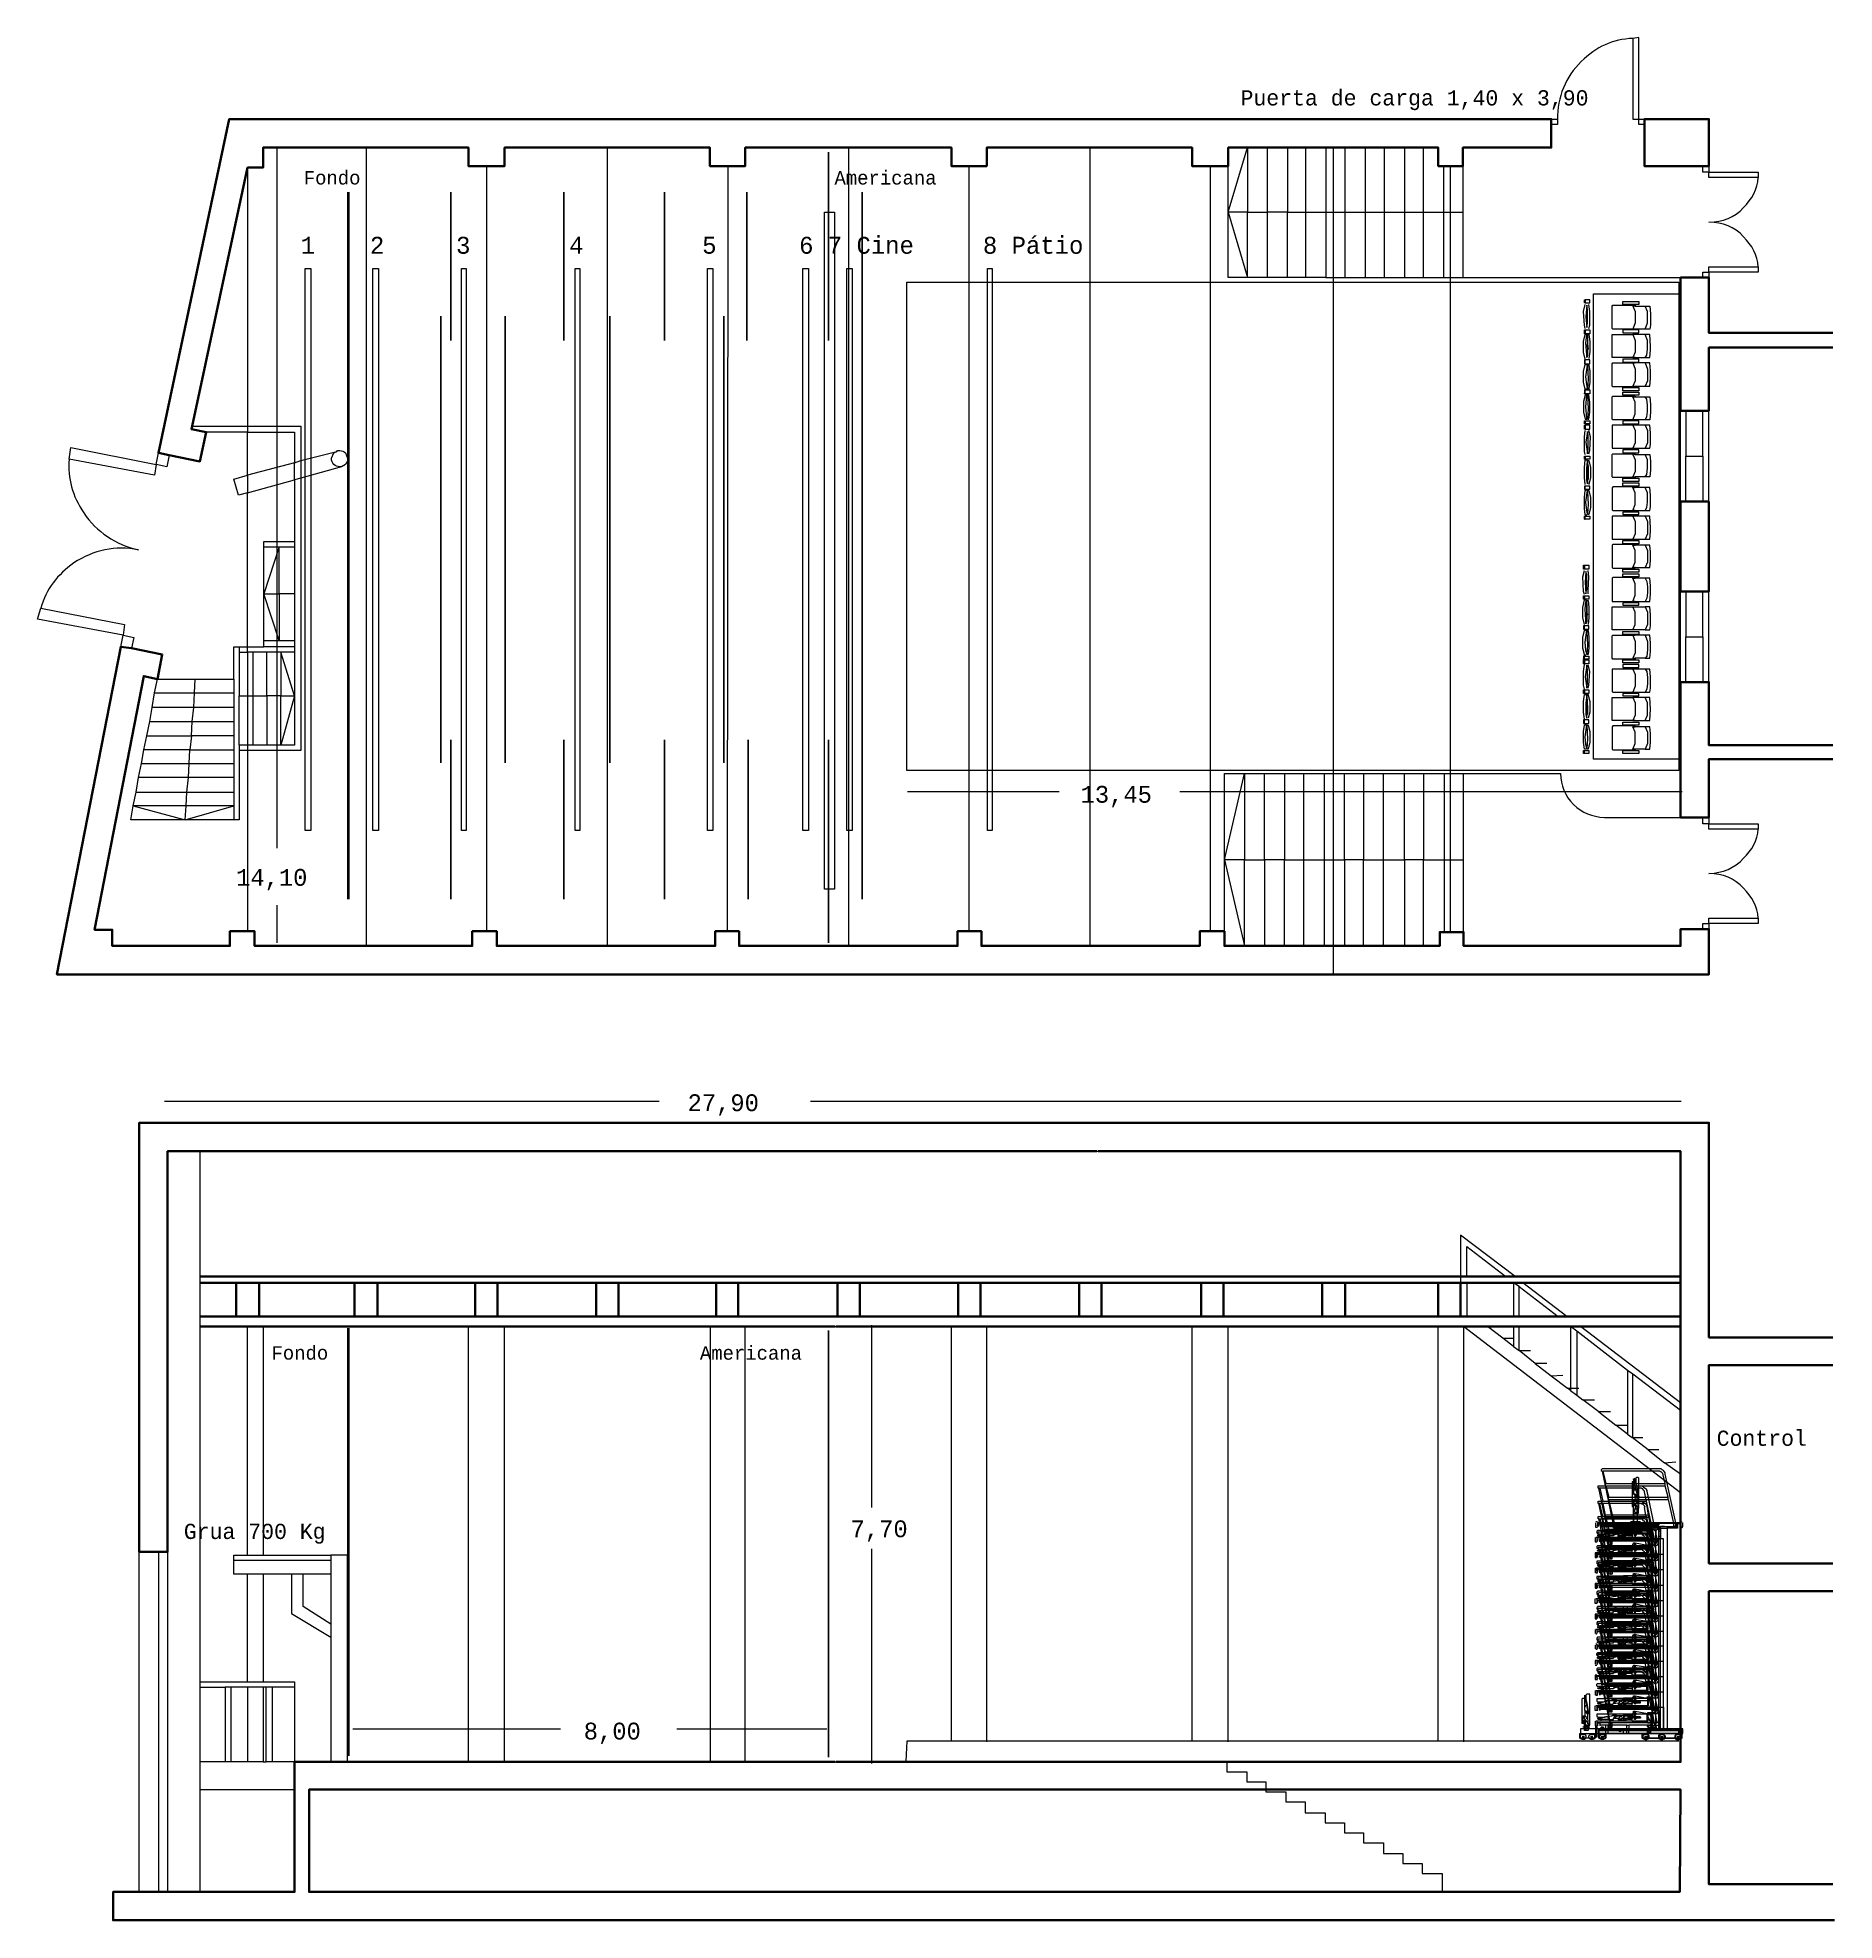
# Model space of a CAD drawing. Header units: millimetres. Extents: x -1.1 to 32, y -0.3 to 34.4.
import ezdxf

# ---------------------------------------------------------------- set-up
doc = ezdxf.new("R2010")
doc.units = ezdxf.units.MM
doc.layers.add('PDF_Geometría', color=7, linetype='Continuous')
doc.layers.add('PDF_Texto', color=5, linetype='Continuous')
doc.styles.add('PDF Consolas', font='CONSOLA.TTF')

msp = doc.modelspace()

# ---------------------------------------------------------------- texts
at = {"layer": 'PDF_Texto', "attachment_point": 7, "style": 'PDF Consolas'}
for s, insert, char_height in [('Puerta de carga 1,40 x 3,90', (21.03, 33.027), 0.27997), ('Control', (29.793, 8.439), 0.28), ('Grua 700 Kg', (1.58, 6.64), 0.27997)]:
    msp.add_mtext(s, dxfattribs=dict(at, insert=insert, char_height=char_height))
at = {"layer": 'PDF_Texto', "color": 7, "char_height": 0.2464, "attachment_point": 7, "style": 'PDF Consolas'}
for insert in [(3.788, 31.656), (3.194, 10.025)]:
    msp.add_mtext('Fondo', dxfattribs=dict(at, insert=insert))
at = {"layer": 'PDF_Texto', "color": 16, "true_color": 0x660000, "char_height": 0.2464, "attachment_point": 7, "style": 'PDF Consolas'}
for insert in [(13.556, 31.656), (11.079, 10.025)]:
    msp.add_mtext('Americana', dxfattribs=dict(at, insert=insert))
at = {"layer": 'PDF_Texto', "color": 204, "true_color": 0x660099, "attachment_point": 7, "style": 'PDF Consolas'}
for s, insert, char_height in [('1', (3.731, 30.385), 0.312), ('2', (5.006, 30.385), 0.312), ('3', (6.591, 30.381), 0.312), ('4', (8.672, 30.385), 0.312), ('5', (11.121, 30.381), 0.312), ('6 7 Cine', (12.905, 30.381), 0.3117), ('8 Pátio', (16.288, 30.381), 0.3117)]:
    msp.add_mtext(s, dxfattribs=dict(at, insert=insert, char_height=char_height))
at = {"layer": 'PDF_Texto', "color": 1, "char_height": 0.3099, "attachment_point": 7, "style": 'PDF Consolas'}
for s, insert in [('13,45', (18.086, 20.197)), ('14,10', (2.542, 18.668)), ('27,90', (10.852, 14.52)), ('7,70', (13.853, 6.677)), ('8,00', (8.941, 2.954))]:
    msp.add_mtext(s, dxfattribs=dict(at, insert=insert))

# ---------------------------------------------------------------- linework, layer by layer
at = {"layer": 'PDF_Geometría', "color": 94, "lineweight": 9, "true_color": 0x009900}
msp.add_lwpolyline([(28.25, 34.349), (28.25, 32.863), (28.363, 32.863), (28.363, 34.363)], close=True, dxfattribs=at)
at = {"layer": 'PDF_Geometría', "lineweight": 35}
for points in [[(26.75, 32.763), (26.75, 32.339), (25.122, 32.339), (25.122, 31.999), (24.895, 31.999), (24.768, 31.999), (24.669, 31.999), (24.669, 32.339), (24.4, 32.339), (24.046, 32.339), (23.678, 32.339), (23.324, 32.339), (22.956, 32.339), (22.743, 32.339), (22.602, 32.339), (22.234, 32.339), (21.894, 32.339), (21.526, 32.339), (21.158, 32.339), (20.804, 32.339), (20.804, 31.999), (20.478, 31.999), (20.139, 31.999), (20.139, 32.339), (18.256, 32.339), (16.359, 32.339), (16.359, 31.999), (16.033, 31.999), (15.708, 31.999), (15.708, 32.339), (13.811, 32.339), (11.914, 32.339), (11.914, 31.999), (11.602, 31.999), (11.263, 31.999), (11.263, 32.339), (9.38, 32.339), (7.483, 32.339), (7.483, 31.999), (7.157, 31.999), (6.818, 31.999), (6.818, 32.339), (4.935, 32.339), (3.038, 32.339), (3.038, 31.971), (2.755, 31.971), (1.735, 27.214), (1.721, 27.158), (1.99, 27.101), (1.877, 26.563), (1.311, 26.676), (1.113, 26.719), (2.415, 32.863), (26.75, 32.863)], [(29.652, 31.999), (29.538, 31.999), (28.462, 31.999), (28.462, 32.763), (28.462, 32.863), (29.652, 32.863)], [(29.652, 25.827), (29.652, 24.171), (29.538, 24.171), (29.227, 24.171), (29.128, 24.171), (29.128, 25.827), (29.227, 25.827), (29.538, 25.827)], [(22.573, 17.645), (22.743, 17.645), (22.942, 17.645), (23.295, 17.645), (23.663, 17.645), (24.046, 17.645), (24.4, 17.645), (24.697, 17.645), (24.697, 17.899), (24.782, 17.899), (24.895, 17.899), (25.136, 17.899), (25.136, 17.645), (29.128, 17.645), (29.128, 17.956), (29.538, 17.956), (29.652, 17.956), (29.652, 17.121), (22.743, 17.121), (-0.756, 17.121), (0.419, 23.151), (0.617, 23.123), (1.183, 23.01), (1.098, 22.557), (0.844, 22.613), (-0.062, 17.942), (0.263, 17.942), (0.263, 17.645), (2.429, 17.645), (2.429, 17.914), (2.755, 17.914), (2.882, 17.914), (2.882, 17.645), (4.935, 17.645), (6.888, 17.645), (6.888, 17.914), (7.157, 17.914), (7.341, 17.914), (7.341, 17.645), (9.38, 17.645), (11.362, 17.645), (11.362, 17.914), (11.588, 17.914), (11.801, 17.914), (11.801, 17.645), (13.811, 17.645), (15.821, 17.645), (15.821, 17.914), (16.033, 17.914), (16.26, 17.914), (16.26, 17.645), (18.256, 17.645), (20.28, 17.645), (20.28, 17.914), (20.478, 17.914), (20.733, 17.914), (20.733, 17.645), (21.101, 17.645), (21.469, 17.645), (21.837, 17.645), (22.191, 17.645)], [(21.498, 2.115), (29.128, 2.115), (29.114, 0.232), (24.739, 0.232), (3.887, 0.232), (3.887, 2.115)]]:
    msp.add_lwpolyline(points, close=True, dxfattribs=at)
at = {"layer": 'PDF_Geometría', "color": 94, "lineweight": 9, "true_color": 0x009900}
for points in [[(26.75, 32.863), (26.863, 32.863), (26.863, 32.763), (26.75, 32.763)], [(28.462, 32.763), (28.363, 32.763), (28.363, 32.863), (28.462, 32.863)], [(29.652, 31.999), (29.652, 31.886), (30.558, 31.886), (30.558, 31.787), (29.652, 31.787), (29.652, 31.886), (29.538, 31.886), (29.538, 31.999)], [(29.538, 29.946), (29.538, 30.045), (29.652, 30.045), (29.652, 30.145), (30.558, 30.145), (30.558, 30.045), (29.652, 30.045), (29.652, 29.946)], [(29.128, 27.228), (29.128, 27.483)], [(29.227, 27.497), (29.227, 26.662), (29.538, 26.662), (29.538, 27.497)], [(29.652, 25.827), (29.652, 27.497)], [(29.128, 25.827), (29.128, 27.214)], [(1.311, 26.676), (1.268, 26.464), (1.07, 26.506), (1.042, 26.308), (-0.53, 26.605), (-0.501, 26.818), (1.07, 26.506), (1.113, 26.719)], [(29.227, 25.827), (29.227, 26.662)], [(29.538, 26.662), (29.538, 25.827)], [(29.128, 22.5), (29.128, 24.171)], [(29.227, 24.171), (29.227, 23.335), (29.538, 23.335), (29.538, 24.171)], [(29.652, 22.5), (29.652, 24.171)], [(0.419, 23.151), (0.461, 23.364), (-1.11, 23.661), (-1.053, 23.859), (0.49, 23.562), (0.461, 23.364), (0.66, 23.321), (0.617, 23.123)], [(29.227, 22.5), (29.227, 23.335)], [(29.538, 23.335), (29.538, 22.5)], [(29.652, 20.009), (29.652, 19.895), (30.558, 19.895), (30.558, 19.796), (29.652, 19.796), (29.652, 19.895), (29.538, 19.895), (29.538, 20.009)], [(29.538, 17.956), (29.538, 18.055), (29.652, 18.055), (29.652, 18.154), (30.558, 18.154), (30.558, 18.055), (29.652, 18.055), (29.652, 17.956)], [(1.877, 13.865), (1.877, 11.557), (1.877, 11.444), (1.877, 10.821), (1.877, 10.637)], [(25.079, 11.557), (25.079, 11.444)], [(26.155, 11.373), (26.056, 11.444)], [(0.759, 0.232), (0.759, 6.489)], [(1.113, 6.489), (1.113, 0.232)], [(1.282, 6.489), (1.282, 0.232)], [(3.562, 6.079), (3.038, 6.079), (2.755, 6.079), (2.5, 6.079), (2.5, 6.334), (2.5, 6.433), (2.755, 6.433), (3.038, 6.433), (4.284, 6.433), (4.284, 6.334), (2.5, 6.334)], [(4.595, 2.625), (4.595, 6.433), (4.284, 6.433)], [(4.284, 6.334), (4.284, 6.079), (4.284, 5.159), (4.284, 4.918), (4.284, 2.625)], [(4.284, 5.159), (3.774, 5.484), (3.774, 6.079), (3.562, 6.079), (3.562, 5.357), (4.284, 4.918)], [(4.284, 6.079), (3.774, 6.079)], [(1.877, 4.097), (2.755, 4.097), (3.038, 4.097), (3.618, 4.097)], [(1.877, 3.998), (2.344, 3.998)], [(2.443, 3.998), (2.344, 3.998), (2.344, 2.625)], [(3.038, 2.625), (3.094, 2.625), (3.094, 3.998), (3.038, 3.998), (2.755, 3.998), (2.443, 3.998), (2.443, 2.625)], [(3.208, 3.998), (3.094, 3.998)], [(3.618, 3.998), (3.208, 3.998), (3.208, 2.625)]]:
    msp.add_lwpolyline(points, dxfattribs=at)
at = {"layer": 'PDF_Geometría', "color": 1, "lineweight": 9}
for points in [[(3.293, 32.325), (3.293, 19.442)], [(3.731, 27.2), (3.731, 27.186)], [(29.128, 27.214), (29.128, 27.228)], [(14.901, 20.49), (17.69, 20.49)], [(19.912, 20.49), (29.156, 20.49)], [(3.293, 18.395), (3.293, 17.701)], [(1.226, 14.785), (10.328, 14.785)], [(13.117, 14.785), (29.142, 14.785)], [(18.383, 13.865), (18.412, 13.865)], [(13.57, 10.637), (13.584, 10.637)], [(14.235, 10.666), (14.235, 7.31)], [(14.235, 6.546), (14.235, 2.596)], [(4.694, 3.233), (8.516, 3.233)], [(10.654, 3.233), (13.414, 3.233)], [(13.57, 2.625), (13.584, 2.625)]]:
    msp.add_lwpolyline(points, dxfattribs=at)
at = {"layer": 'PDF_Geometría', "color": 252, "lineweight": 9, "true_color": 0x979797}
for points in [[(4.935, 32.339), (4.935, 17.645)], [(9.38, 17.645), (9.38, 32.339)], [(13.811, 32.339), (13.811, 17.645)], [(18.256, 32.339), (18.256, 17.645)], [(22.743, 17.121), (22.743, 17.645), (22.743, 19.23), (22.743, 20.816), (22.743, 29.946), (22.743, 31.15), (22.743, 32.339)], [(7.157, 17.914), (7.157, 31.999)], [(11.588, 17.914), (11.602, 31.999)], [(16.033, 17.914), (16.033, 31.999)], [(20.478, 17.914), (20.478, 31.999)], [(24.895, 17.899), (24.895, 19.23), (24.895, 20.816), (24.895, 29.946), (24.895, 31.15), (24.895, 31.999)], [(26.084, 11.557), (25.079, 12.322), (25.079, 11.557)], [(25.192, 11.557), (25.192, 12.109), (25.914, 11.557)], [(25.192, 11.444), (25.192, 10.821)], [(26.056, 11.444), (26.056, 10.821)], [(27.033, 10.821), (26.226, 11.444)], [(26.155, 10.821), (26.155, 11.373), (26.877, 10.821)], [(1.877, 10.637), (1.877, 4.097), (1.877, 3.998), (1.877, 2.625), (1.877, 2.115), (1.877, 0.232)], [(2.755, 6.433), (2.755, 10.637)], [(3.038, 10.637), (3.038, 6.433)], [(6.818, 2.625), (6.818, 10.637)], [(7.483, 2.625), (7.483, 10.637)], [(11.277, 2.625), (11.277, 10.637)], [(11.914, 2.625), (11.914, 10.637)], [(15.708, 3.007), (15.708, 10.637)], [(16.359, 2.993), (16.359, 10.637)], [(20.139, 3.007), (20.139, 10.637)], [(20.804, 2.993), (20.804, 10.637)], [(24.669, 3.007), (24.669, 10.637)], [(29.128, 7.579), (25.136, 10.637), (25.136, 2.993)], [(26.056, 10.269), (25.858, 10.425), (25.575, 10.637)], [(25.858, 10.425), (26.056, 10.425)], [(26.056, 10.637), (26.056, 10.425), (26.056, 10.269), (26.155, 10.198), (26.155, 10.637)], [(27.217, 10.552), (27.103, 10.637), (27.103, 9.505), (27.217, 9.505), (27.217, 9.377), (27.33, 9.292), (27.542, 9.292)], [(28.151, 9.83), (28.151, 8.825), (28.151, 8.655), (28.236, 8.599), (28.25, 8.599), (28.25, 9.76), (28.151, 9.83), (27.217, 10.552), (27.217, 9.505), (27.259, 9.505)], [(29.128, 9.236), (27.287, 10.637)], [(26.452, 9.958), (26.155, 10.198), (26.367, 10.198)], [(26.665, 9.958), (26.452, 9.958), (26.75, 9.731), (26.962, 9.745)], [(26.75, 9.731), (27.047, 9.505), (27.103, 9.505), (27.103, 9.462), (27.217, 9.377)], [(29.128, 9.094), (28.25, 9.76)], [(27.103, 9.462), (27.047, 9.505)], [(27.627, 9.066), (27.33, 9.292)], [(27.84, 9.066), (27.627, 9.066), (27.939, 8.825), (28.151, 8.825)], [(28.151, 8.655), (27.939, 8.825)], [(28.533, 8.372), (28.236, 8.599)], [(28.25, 8.599), (28.434, 8.599)], [(28.731, 8.372), (28.533, 8.372), (28.831, 8.132), (29.043, 8.146)], [(29.128, 7.919), (28.831, 8.132)], [(2.755, 4.097), (2.755, 6.079)], [(3.038, 6.079), (3.038, 4.097)], [(2.755, 3.998), (2.755, 2.625)], [(3.038, 3.998), (3.038, 2.625)], [(20.776, 2.625), (20.776, 2.441), (21.144, 2.441), (21.144, 2.257), (21.498, 2.257), (21.498, 2.115), (21.498, 2.073), (21.866, 2.073), (21.866, 1.889), (22.22, 1.889), (22.22, 1.69), (22.588, 1.69), (22.588, 1.506), (22.942, 1.506), (22.942, 1.322), (23.295, 1.322), (23.295, 1.138), (23.663, 1.138), (23.663, 0.94), (24.017, 0.94), (24.017, 0.756), (24.371, 0.756), (24.371, 0.572), (24.739, 0.572), (24.739, 0.232)]]:
    msp.add_lwpolyline(points, dxfattribs=at)
at = {"layer": 'PDF_Geometría', "color": 245, "lineweight": 25, "true_color": 0x993366}
for points in [[(13.443, 28.786), (13.443, 32.254)], [(14.066, 18.508), (14.066, 31.518)], [(13.443, 17.701), (13.443, 21.438)], [(13.443, 2.71), (13.443, 10.566)]]:
    msp.add_lwpolyline(points, dxfattribs=at)
at = {"layer": 'PDF_Geometría', "color": 253, "lineweight": 9, "true_color": 0xb1b1b1}
for points in [[(22.602, 29.946), (22.234, 29.946), (21.894, 29.946), (21.526, 29.946), (21.158, 29.946), (20.804, 29.946), (20.804, 31.15), (21.158, 32.339), (21.158, 31.15)], [(21.894, 29.946), (21.894, 31.15), (21.526, 31.15), (21.526, 32.339)], [(21.894, 32.339), (21.894, 31.15), (22.234, 31.15), (22.234, 32.339)], [(22.234, 29.946), (22.234, 31.15), (22.602, 31.15), (22.602, 29.946), (22.743, 29.946), (22.956, 29.946), (23.324, 29.946), (23.678, 29.946), (23.678, 31.15), (23.678, 32.339)], [(22.602, 32.339), (22.602, 31.15), (22.743, 31.15), (22.956, 31.15), (22.956, 32.339)], [(23.324, 32.339), (23.324, 31.15), (23.678, 31.15), (24.046, 31.15), (24.046, 29.946), (24.4, 29.946), (24.4, 31.15), (24.768, 31.15), (24.768, 29.946), (24.895, 29.946), (25.122, 29.946)], [(24.046, 32.339), (24.046, 31.15), (24.4, 31.15), (24.4, 32.339)], [(20.804, 31.15), (21.158, 29.946), (21.158, 31.15), (20.804, 31.15), (20.804, 31.999)], [(24.768, 31.999), (24.768, 31.15), (24.895, 31.15), (25.122, 31.15)], [(25.122, 31.999), (25.122, 31.15), (25.122, 29.946), (29.128, 29.946)], [(21.526, 29.946), (21.526, 31.15)], [(22.956, 29.946), (22.956, 31.15), (23.324, 31.15), (23.324, 29.946)], [(23.678, 29.946), (24.046, 29.946)], [(24.4, 29.946), (24.768, 29.946)]]:
    msp.add_lwpolyline(points, dxfattribs=at)
at = {"layer": 'PDF_Geometría', "color": 253, "lineweight": 9, "true_color": 0x999999}
for points in [[(2.755, 31.971), (2.755, 27.214), (3.731, 27.214), (3.731, 27.2)], [(1.735, 27.214), (2.755, 27.214), (2.755, 27.101), (3.618, 27.101), (3.618, 26.535), (3.731, 26.577), (3.731, 26.252), (3.618, 26.223), (3.618, 25.091), (3.618, 24.992), (3.618, 24.128), (3.618, 23.265), (3.618, 23.151), (3.618, 23.052), (3.618, 22.245), (3.618, 21.339), (3.363, 21.339), (3.109, 21.339), (2.854, 21.339), (2.755, 21.339), (2.755, 21.24), (2.599, 21.24), (2.599, 19.966), (2.5, 19.966), (1.608, 19.966), (0.603, 19.966), (0.645, 20.221), (0.702, 20.476), (0.744, 20.745), (0.801, 21), (0.844, 21.254), (0.9, 21.509), (0.957, 21.778), (0.999, 22.033), (1.042, 22.302), (1.098, 22.557), (1.792, 22.557), (2.5, 22.557), (2.5, 23.151), (2.599, 23.151), (2.755, 23.151), (2.755, 25.983), (3.618, 26.223), (3.618, 26.535), (2.755, 26.308), (2.755, 25.983), (2.585, 25.94), (2.5, 26.237), (2.755, 26.308), (2.755, 27.101), (1.99, 27.101)], [(3.731, 27.186), (3.731, 26.577), (4.397, 26.747), (4.411, 26.761), (4.453, 26.761)], [(4.298, 26.62), (4.34, 26.719), (4.397, 26.747)], [(4.553, 26.719), (4.595, 26.62)], [(4.553, 26.506), (4.482, 26.464), (3.731, 26.252), (3.731, 21.24), (2.755, 21.24), (2.755, 17.914)], [(4.482, 26.464), (4.453, 26.464)], [(3.618, 23.052), (3.363, 23.052), (3.109, 23.052), (2.854, 23.052), (2.755, 23.052), (2.755, 23.151), (3.052, 23.151), (3.052, 23.265), (3.052, 24.128), (3.052, 24.992), (3.052, 25.091), (3.618, 25.091)], [(3.052, 24.992), (3.335, 24.992), (3.618, 24.992)], [(3.052, 23.265), (3.335, 23.265), (3.052, 24.128)], [(3.618, 24.128), (3.335, 24.128), (3.335, 23.265), (3.618, 23.265)], [(2.599, 23.151), (2.599, 23.052), (2.755, 23.052), (2.755, 22.245), (2.854, 22.245), (2.854, 23.052)], [(2.599, 23.052), (2.599, 22.245), (2.755, 22.245), (2.755, 21.339), (2.599, 21.339), (2.599, 21.24)], [(2.854, 21.339), (2.854, 22.245), (3.109, 22.245), (3.109, 23.052)], [(3.618, 23.151), (3.052, 23.151)], [(3.618, 22.245), (3.363, 23.052), (3.363, 22.245), (3.618, 22.245), (3.363, 21.339), (3.363, 22.245), (3.109, 22.245), (3.109, 21.339)], [(1.042, 22.302), (1.778, 22.302), (1.792, 22.557)], [(2.5, 22.557), (2.5, 22.302), (2.5, 22.033), (2.5, 21.778), (2.5, 21.509), (2.5, 21.254), (2.5, 21), (2.5, 20.745), (2.5, 20.476), (2.5, 20.221), (2.5, 19.966)], [(2.5, 22.033), (1.764, 22.033), (1.778, 22.302), (2.5, 22.302)], [(2.599, 21.339), (2.599, 22.245)], [(0.957, 21.778), (1.735, 21.778), (1.764, 22.033), (0.999, 22.033)], [(0.9, 21.509), (1.721, 21.509), (1.735, 21.778), (2.5, 21.778)], [(2.5, 21.509), (1.721, 21.509), (1.693, 21.254), (2.5, 21.254)], [(0.801, 21), (1.679, 21), (1.693, 21.254), (0.844, 21.254)], [(2.5, 20.745), (1.665, 20.745), (1.679, 21), (2.5, 21)], [(20.733, 17.914), (20.733, 19.23), (20.733, 20.816), (21.101, 20.816), (21.469, 20.816), (21.837, 20.816), (22.191, 20.816), (22.573, 20.816), (22.743, 20.816), (22.942, 20.816), (23.295, 20.816), (23.663, 20.816), (24.046, 20.816), (24.4, 20.816), (24.782, 20.816), (24.895, 20.816), (25.136, 20.816), (26.919, 20.816)], [(20.733, 19.23), (21.101, 17.645), (21.101, 19.23), (20.733, 19.23), (21.101, 20.816), (21.101, 19.23), (21.469, 19.23), (21.469, 20.816)], [(21.837, 20.816), (21.837, 19.23), (22.191, 19.23), (22.191, 17.645)], [(22.191, 20.816), (22.191, 19.23), (22.573, 19.23), (22.573, 20.816)], [(22.573, 17.645), (22.573, 19.23), (22.743, 19.23), (22.942, 19.23), (22.942, 20.816)], [(23.295, 20.816), (23.295, 19.23), (23.663, 19.23), (23.663, 20.816)], [(23.663, 17.645), (23.663, 19.23), (24.046, 19.23), (24.046, 20.816)], [(24.4, 20.816), (24.4, 19.23), (24.782, 19.23), (24.782, 20.816)], [(24.782, 17.899), (24.782, 19.23), (24.895, 19.23), (25.136, 19.23), (25.136, 20.816)], [(0.702, 20.476), (1.636, 20.476), (1.665, 20.745), (0.744, 20.745)], [(1.608, 19.966), (2.5, 20.221), (1.622, 20.221), (1.636, 20.476), (2.5, 20.476)], [(27.726, 20.009), (29.128, 20.009)], [(21.837, 17.645), (21.837, 19.23), (21.469, 19.23), (21.469, 17.645)], [(23.295, 17.645), (23.295, 19.23), (22.942, 19.23), (22.942, 17.645)], [(24.4, 17.645), (24.4, 19.23), (24.046, 19.23), (24.046, 17.645)], [(25.136, 17.899), (25.136, 19.23)], [(3.618, 4.097), (3.618, 3.998), (3.618, 2.625), (3.208, 2.625), (3.094, 2.625)], [(3.038, 2.625), (2.755, 2.625), (2.443, 2.625), (2.344, 2.625), (1.877, 2.625)], [(1.877, 2.115), (3.618, 2.115)]]:
    msp.add_lwpolyline(points, dxfattribs=at)
at = {"layer": 'PDF_Geometría', "lineweight": 40}
for points in [[(4.609, 18.508), (4.609, 31.518)], [(4.609, 2.738), (4.609, 10.609)]]:
    msp.add_lwpolyline(points, dxfattribs=at)
at = {"layer": 'PDF_Geometría', "color": 164, "lineweight": 25, "true_color": 0x003399}
for points in [[(6.492, 28.786), (6.492, 31.518)], [(8.573, 28.786), (8.573, 31.518)], [(10.427, 28.786), (10.427, 31.518)], [(11.942, 28.786), (11.942, 31.518)], [(6.308, 21.014), (6.308, 29.239)], [(7.497, 21.014), (7.497, 29.239)], [(9.422, 21.014), (9.422, 29.239)], [(11.517, 21.014), (11.517, 29.239)], [(6.492, 18.508), (6.492, 21.438)], [(8.573, 18.508), (8.573, 21.438)], [(10.427, 18.508), (10.427, 21.438)], [(11.97, 21.438), (11.97, 18.508)]]:
    msp.add_lwpolyline(points, dxfattribs=at)
at = {"layer": 'PDF_Geometría', "color": 12, "lineweight": 9, "true_color": 0xcc0000}
msp.add_lwpolyline([(13.556, 31.15), (13.556, 18.692), (13.372, 18.692), (13.372, 31.15)], close=True, dxfattribs=at)
at = {"layer": 'PDF_Geometría', "color": 4, "lineweight": 9}
for points in [[(21.158, 31.15), (21.526, 31.15)], [(29.128, 27.483), (29.128, 27.497)]]:
    msp.add_lwpolyline(points, dxfattribs=at)
at = {"layer": 'PDF_Geometría', "color": 204, "lineweight": 9, "true_color": 0x660099}
for points in [[(3.915, 30.116), (3.915, 19.768), (3.816, 19.768), (3.816, 30.116)], [(5.161, 30.116), (5.161, 19.768), (5.062, 19.768), (5.062, 30.116)], [(6.775, 30.116), (6.775, 19.768), (6.69, 19.768), (6.69, 30.116)], [(8.87, 30.116), (8.87, 19.768), (8.785, 19.768), (8.785, 30.116)], [(11.319, 30.116), (11.319, 19.768), (11.22, 19.768), (11.22, 30.116)], [(13.075, 30.116), (13.075, 19.768), (12.976, 19.768), (12.976, 30.116)], [(13.882, 30.116), (13.882, 19.768), (13.782, 19.768), (13.782, 30.116)], [(16.458, 30.116), (16.458, 19.768), (16.373, 19.768), (16.373, 30.116)]]:
    msp.add_lwpolyline(points, close=True, dxfattribs=at)
at = {"layer": 'PDF_Geometría', "color": 12, "lineweight": 18, "true_color": 0xcc0000}
msp.add_lwpolyline([(29.099, 21.085), (29.099, 20.872), (14.887, 20.872), (14.887, 29.861), (29.099, 29.861), (29.099, 29.649)], dxfattribs=at)
at = {"layer": 'PDF_Geometría', "lineweight": 35}
for points in [[(31.931, 28.658), (29.652, 28.658), (29.652, 27.497), (29.538, 27.497), (29.227, 27.497), (29.128, 27.497), (29.128, 29.946), (29.538, 29.946), (29.652, 29.946), (29.652, 28.927), (31.931, 28.927)], [(31.931, 21.085), (29.652, 21.085), (29.652, 20.009), (29.538, 20.009), (29.128, 20.009), (29.128, 22.5), (29.227, 22.5), (29.538, 22.5), (29.652, 22.5), (29.652, 21.339), (31.931, 21.339)], [(31.931, 10.439), (29.652, 10.439), (29.652, 14.389), (0.759, 14.389), (0.759, 6.489), (1.113, 6.489), (1.282, 6.489), (1.282, 13.865), (1.877, 13.865), (18.383, 13.865)], [(18.412, 13.865), (29.128, 13.865), (29.128, 11.557), (29.128, 11.444), (29.128, 10.821), (29.128, 10.637), (29.128, 9.236), (29.128, 9.094), (29.128, 7.919), (29.128, 7.579), (29.128, 2.625), (20.776, 2.625), (13.584, 2.625)], [(29.128, 11.557), (26.084, 11.557), (25.914, 11.557), (25.192, 11.557), (25.079, 11.557), (1.877, 11.557)], [(1.877, 11.444), (2.542, 11.444), (2.967, 11.444), (4.722, 11.444), (5.147, 11.444), (6.945, 11.444), (7.355, 11.444), (9.167, 11.444), (9.578, 11.444), (11.376, 11.444), (11.786, 11.444), (13.613, 11.444), (14.023, 11.444), (15.835, 11.444), (16.246, 11.444), (18.058, 11.444), (18.468, 11.444), (20.308, 11.444), (20.719, 11.444), (22.531, 11.444), (22.956, 11.444), (24.669, 11.444), (25.079, 11.444), (25.079, 10.821), (25.192, 10.821), (26.056, 10.821), (26.155, 10.821), (26.877, 10.821), (27.033, 10.821), (29.128, 10.821)], [(1.877, 10.821), (2.542, 10.821), (2.542, 11.444)], [(2.967, 10.821), (2.967, 11.444)], [(4.722, 11.444), (4.722, 10.821)], [(5.147, 11.444), (5.147, 10.821)], [(6.945, 10.821), (6.945, 11.444)], [(7.355, 10.821), (7.355, 11.444)], [(9.167, 10.821), (9.167, 11.444)], [(9.578, 10.821), (9.578, 11.444)], [(11.376, 11.444), (11.376, 10.821)], [(11.786, 10.821), (11.786, 11.444)], [(13.613, 11.444), (13.613, 10.821)], [(14.023, 10.821), (14.023, 11.444)], [(15.835, 11.444), (15.835, 10.821)], [(16.246, 10.821), (16.246, 11.444)], [(18.058, 10.821), (18.058, 11.444)], [(18.468, 11.444), (18.468, 10.821)], [(20.308, 10.821), (20.308, 11.444)], [(20.719, 11.444), (20.719, 10.821)], [(22.531, 10.821), (22.531, 11.444)], [(22.956, 10.821), (22.956, 11.444)], [(24.669, 11.444), (24.669, 10.821)], [(29.128, 11.444), (26.226, 11.444), (26.056, 11.444), (25.192, 11.444), (25.079, 11.444)], [(25.079, 10.821), (24.669, 10.821), (22.956, 10.821), (22.531, 10.821), (20.719, 10.821), (20.308, 10.821), (18.468, 10.821), (18.058, 10.821), (16.246, 10.821), (15.835, 10.821), (14.023, 10.821), (13.613, 10.821), (11.786, 10.821), (11.376, 10.821), (9.578, 10.821), (9.167, 10.821), (7.355, 10.821), (6.945, 10.821), (5.147, 10.821), (4.722, 10.821), (2.967, 10.821), (2.542, 10.821)], [(1.877, 10.637), (2.755, 10.637), (3.038, 10.637), (6.818, 10.637), (7.483, 10.637), (11.277, 10.637), (11.914, 10.637), (13.57, 10.637)], [(13.584, 10.637), (15.708, 10.637), (16.359, 10.637), (20.139, 10.637), (20.804, 10.637), (24.669, 10.637), (25.136, 10.637), (25.575, 10.637), (26.056, 10.637), (26.155, 10.637), (27.103, 10.637), (27.287, 10.637), (29.128, 10.637)], [(31.931, 6.277), (29.652, 6.277), (29.652, 9.929), (31.931, 9.929)], [(31.931, 0.374), (29.652, 0.374), (29.652, 5.767), (31.931, 5.767)], [(31.959, -0.291), (0.277, -0.291), (0.277, 0.232), (0.759, 0.232), (1.113, 0.232), (1.282, 0.232), (1.877, 0.232), (3.618, 0.232), (3.618, 2.115), (3.618, 2.625), (4.284, 2.625), (4.595, 2.625), (6.818, 2.625), (7.483, 2.625), (11.277, 2.625), (11.914, 2.625), (13.57, 2.625)]]:
    msp.add_lwpolyline(points, dxfattribs=at)
at = {"layer": 'PDF_Geometría', "lineweight": 9}
for points in [[(27.372, 29.479), (27.457, 29.479), (27.457, 29.536), (27.372, 29.536), (27.372, 29.479), (27.358, 29.479), (27.358, 29.536), (27.372, 29.536)], [(27.372, 29.012), (27.358, 29.069), (27.344, 29.323), (27.372, 29.451)], [(27.443, 29.012), (27.457, 29.069), (27.457, 29.323), (27.443, 29.451)], [(27.372, 28.446), (27.344, 28.573), (27.344, 28.771), (27.372, 28.899), (27.401, 28.899), (27.415, 28.885), (27.415, 28.899), (27.443, 28.899), (27.457, 28.771), (27.457, 28.587), (27.443, 28.46)], [(27.372, 28.984), (27.372, 28.913)], [(27.415, 28.885), (27.415, 28.828), (27.415, 28.8), (27.415, 28.729), (27.429, 28.63), (27.415, 28.616), (27.415, 28.601), (27.415, 28.545), (27.415, 28.517), (27.401, 28.474), (27.401, 28.531), (27.387, 28.743), (27.401, 28.885), (27.415, 28.828), (27.415, 28.672), (27.415, 28.729)], [(27.372, 28.361), (27.457, 28.361), (27.457, 28.432), (27.372, 28.432)], [(27.429, 28.63), (27.415, 28.672), (27.415, 28.616)], [(27.415, 28.517), (27.415, 28.601)], [(27.401, 27.894), (27.372, 27.894), (27.344, 28.021), (27.344, 28.219), (27.372, 28.347), (27.401, 28.347), (27.415, 28.333), (27.415, 28.347), (27.443, 28.333), (27.457, 28.219), (27.457, 28.021), (27.443, 27.908), (27.443, 27.894), (27.415, 27.894), (27.415, 27.908), (27.401, 27.979), (27.387, 28.12), (27.415, 28.333), (27.429, 28.078), (27.415, 27.908)], [(27.372, 27.809), (27.372, 27.88), (27.457, 27.88), (27.457, 27.809), (27.372, 27.809), (27.358, 27.809)], [(27.372, 27.313), (27.457, 27.313), (27.457, 27.257), (27.372, 27.257), (27.358, 27.257), (27.358, 27.313), (27.372, 27.313), (27.372, 27.257)], [(27.372, 27.158), (27.457, 27.158), (27.457, 27.228), (27.372, 27.228), (27.372, 27.158), (27.358, 27.158), (27.358, 27.228), (27.372, 27.228)], [(27.372, 26.69), (27.358, 26.747), (27.358, 27.016), (27.372, 27.129)], [(27.443, 26.705), (27.457, 26.761), (27.472, 27.016), (27.443, 27.129)], [(27.372, 26.138), (27.358, 26.266), (27.358, 26.45), (27.372, 26.591), (27.401, 26.591), (27.401, 26.577), (27.415, 26.577), (27.429, 26.577), (27.443, 26.577), (27.472, 26.45), (27.472, 26.266), (27.443, 26.138)], [(27.372, 26.662), (27.372, 26.605)], [(27.415, 26.209), (27.429, 26.294), (27.429, 26.351), (27.415, 26.521), (27.429, 26.478), (27.429, 26.351), (27.429, 26.322), (27.429, 26.294), (27.429, 26.237), (27.415, 26.209), (27.415, 26.152), (27.401, 26.223), (27.401, 26.436), (27.415, 26.563), (27.415, 26.521), (27.415, 26.577)], [(27.372, 26.053), (27.372, 26.11), (27.358, 26.11), (27.358, 26.053), (27.372, 26.053), (27.457, 26.053), (27.457, 26.11), (27.372, 26.11)], [(27.401, 25.572), (27.372, 25.572), (27.372, 25.586), (27.358, 25.699), (27.358, 25.898), (27.372, 26.025), (27.401, 26.039), (27.401, 26.025), (27.415, 26.025), (27.415, 26.011), (27.415, 26.025), (27.429, 26.025), (27.443, 26.025), (27.472, 25.898), (27.472, 25.714), (27.443, 25.586), (27.429, 25.586), (27.415, 25.586), (27.415, 25.6), (27.401, 25.657), (27.387, 25.813), (27.415, 26.025)], [(27.415, 26.011), (27.429, 25.77), (27.415, 25.6)], [(27.358, 25.501), (27.372, 25.501), (27.372, 25.558), (27.358, 25.501), (27.358, 25.558), (27.372, 25.558), (27.457, 25.558), (27.457, 25.501), (27.372, 25.501)], [(27.358, 24.652), (27.358, 24.581)], [(27.358, 24.114), (27.344, 24.171), (27.33, 24.44), (27.358, 24.553)], [(27.429, 24.128), (27.429, 24.185), (27.443, 24.44), (27.429, 24.553)], [(27.358, 23.562), (27.33, 23.689), (27.33, 23.873), (27.358, 24.015), (27.387, 24.015), (27.387, 24.001), (27.401, 24.001), (27.429, 24.001), (27.443, 23.873), (27.443, 23.689), (27.429, 23.562)], [(27.358, 24.086), (27.358, 24.029)], [(27.401, 23.618), (27.401, 23.718), (27.401, 23.774), (27.401, 23.902), (27.401, 23.944), (27.401, 23.774), (27.415, 23.746), (27.401, 23.718), (27.401, 23.661), (27.401, 23.618), (27.387, 23.576), (27.387, 23.647), (27.372, 23.845), (27.387, 23.987), (27.401, 23.944), (27.401, 24.001)], [(27.387, 22.996), (27.358, 22.996), (27.358, 23.01), (27.33, 23.123), (27.33, 23.321), (27.358, 23.449), (27.387, 23.463), (27.387, 23.449), (27.401, 23.449), (27.401, 23.434), (27.401, 23.449), (27.429, 23.449), (27.443, 23.321), (27.443, 23.137), (27.429, 23.01), (27.401, 23.01), (27.401, 23.024), (27.387, 23.081), (27.372, 23.236), (27.401, 23.449)], [(27.358, 23.477), (27.443, 23.477), (27.443, 23.534), (27.358, 23.534)], [(27.401, 23.434), (27.415, 23.18), (27.401, 23.024)], [(27.358, 22.925), (27.358, 22.981), (27.443, 22.981), (27.443, 22.925), (27.358, 22.925), (27.344, 22.925)], [(27.358, 22.911), (27.443, 22.911), (27.443, 22.84), (27.358, 22.84), (27.344, 22.84), (27.344, 22.911), (27.358, 22.911), (27.358, 22.84)], [(27.358, 22.373), (27.344, 22.444), (27.344, 22.698), (27.358, 22.826)], [(27.429, 22.387), (27.443, 22.444), (27.457, 22.698), (27.429, 22.812)], [(27.358, 21.821), (27.344, 21.948), (27.344, 22.146), (27.358, 22.274), (27.387, 22.274), (27.401, 22.274), (27.401, 22.259), (27.415, 22.274), (27.429, 22.274), (27.429, 22.259), (27.457, 22.146), (27.457, 21.948), (27.429, 21.835)], [(27.358, 22.359), (27.358, 22.288)], [(27.401, 22.259), (27.401, 22.203), (27.415, 22.033), (27.415, 22.175), (27.401, 22.203), (27.401, 22.259), (27.387, 22.118), (27.387, 21.906), (27.401, 21.835), (27.401, 21.891), (27.415, 21.976), (27.415, 22.033), (27.415, 22.005), (27.415, 21.976), (27.415, 21.92), (27.401, 21.891)], [(27.387, 21.269), (27.358, 21.269), (27.344, 21.396), (27.344, 21.594), (27.358, 21.707), (27.387, 21.722), (27.387, 21.707), (27.401, 21.707), (27.415, 21.707), (27.429, 21.707), (27.457, 21.594), (27.457, 21.396), (27.429, 21.269), (27.415, 21.269), (27.401, 21.269), (27.401, 21.283), (27.387, 21.353), (27.372, 21.495), (27.401, 21.707), (27.415, 21.453), (27.401, 21.283)], [(27.358, 21.736), (27.443, 21.736), (27.443, 21.806), (27.358, 21.806)], [(27.358, 21.184), (27.358, 21.24), (27.344, 21.184)]]:
    msp.add_lwpolyline(points, dxfattribs=at)
at = {"layer": 'PDF_Geometría', "color": 80, "lineweight": 18, "true_color": 0x49fd1f}
for points in [[(29.099, 29.649), (29.099, 21.085), (27.528, 21.085), (27.528, 29.649)], [(28.661, 6.999), (28.675, 6.985), (28.703, 6.985), (28.703, 6.971), (28.717, 6.957), (28.717, 6.942), (28.717, 6.928), (28.703, 6.914), (28.703, 6.9), (28.675, 6.886), (28.661, 6.886), (28.646, 6.886), (28.632, 6.9), (28.618, 6.914), (28.618, 6.928), (28.604, 6.942), (28.618, 6.957), (28.618, 6.971), (28.632, 6.985), (28.646, 6.985)], [(28.731, 3.573), (28.731, 3.233), (28.731, 3.856), (28.731, 4.139), (28.731, 4.423), (28.731, 4.706), (28.731, 4.989), (28.731, 5.541), (28.731, 6.957), (28.604, 6.957), (28.604, 5.541), (28.604, 4.989), (28.604, 4.706), (28.604, 4.423), (28.604, 4.139), (28.604, 3.856), (28.604, 3.814), (28.604, 3.63), (28.604, 3.233), (28.604, 3.573), (28.604, 3.559), (28.618, 3.545), (28.618, 3.531), (28.632, 3.517), (28.646, 3.517), (28.661, 3.502), (28.675, 3.517), (28.703, 3.517), (28.703, 3.531), (28.717, 3.545), (28.717, 3.559), (28.717, 3.573)], [(28.661, 6.942), (28.675, 6.942), (28.661, 6.928)], [(28.505, 6.447), (28.505, 6.617), (28.519, 6.447)], [(28.661, 6.659), (28.661, 6.673), (28.675, 6.659)], [(28.76, 6.73), (28.746, 6.73), (28.689, 6.73), (28.675, 6.73), (28.675, 6.9), (28.675, 6.73), (28.689, 6.73), (28.746, 6.73)], [(28.717, 6.376), (28.703, 6.348), (28.703, 6.334), (28.675, 6.334), (28.661, 6.32), (28.646, 6.334), (28.632, 6.334), (28.618, 6.348), (28.618, 6.362), (28.604, 6.376), (28.618, 6.39), (28.618, 6.404), (28.632, 6.419), (28.646, 6.433), (28.661, 6.433), (28.675, 6.433), (28.703, 6.419), (28.703, 6.404)], [(27.641, 6.15), (27.641, 6.164), (27.599, 6.164), (27.599, 6.15), (27.599, 6.164), (27.641, 6.164)], [(28.59, 5.881), (28.519, 5.881), (28.505, 5.881), (28.519, 5.895), (28.519, 5.881), (28.59, 5.881), (28.59, 5.895), (28.59, 5.937), (28.59, 5.895)], [(28.519, 6.051), (28.59, 6.051), (28.59, 6.008), (28.59, 6.051), (28.59, 6.065), (28.519, 6.065)], [(28.661, 6.15), (28.703, 6.136), (28.703, 6.121), (28.717, 6.107), (28.717, 6.093), (28.717, 6.079), (28.703, 6.065), (28.703, 6.051), (28.675, 6.051), (28.661, 6.036), (28.646, 6.051), (28.632, 6.051), (28.618, 6.065), (28.618, 6.079), (28.604, 6.093), (28.618, 6.107), (28.618, 6.121), (28.632, 6.136)], [(28.661, 6.093), (28.661, 6.107), (28.675, 6.107), (28.675, 6.093)], [(27.599, 5.583), (27.599, 5.598), (27.641, 5.598), (27.599, 5.598)], [(28.618, 5.838), (28.632, 5.852), (28.646, 5.867), (28.661, 5.867), (28.675, 5.867), (28.703, 5.852), (28.703, 5.838), (28.717, 5.81), (28.703, 5.782), (28.703, 5.767), (28.675, 5.767), (28.661, 5.767), (28.646, 5.767), (28.632, 5.767), (28.618, 5.782), (28.618, 5.796), (28.604, 5.81), (28.618, 5.824)], [(28.717, 5.541), (28.703, 5.498), (28.703, 5.484), (28.675, 5.484), (28.661, 5.484), (28.646, 5.484), (28.632, 5.484), (28.618, 5.498), (28.618, 5.513), (28.604, 5.541), (28.618, 5.555), (28.618, 5.569), (28.632, 5.583), (28.646, 5.583), (28.661, 5.583), (28.675, 5.583), (28.703, 5.583), (28.703, 5.569)], [(28.661, 5.824), (28.675, 5.824), (28.675, 5.81), (28.661, 5.81)], [(27.641, 5.314), (27.641, 5.272), (27.641, 5.314), (27.599, 5.314), (27.599, 5.272), (27.585, 5.272), (27.585, 5.314), (27.599, 5.314)], [(28.59, 5.329), (28.59, 5.314), (28.519, 5.314), (28.519, 5.329), (28.59, 5.329), (28.59, 5.371)], [(28.632, 5.286), (28.646, 5.3), (28.661, 5.3), (28.675, 5.3), (28.703, 5.286), (28.717, 5.258), (28.717, 5.229), (28.703, 5.229), (28.703, 5.215), (28.675, 5.201), (28.661, 5.201), (28.646, 5.201), (28.632, 5.215), (28.618, 5.229), (28.604, 5.258), (28.618, 5.272), (28.618, 5.286)], [(28.661, 5.541), (28.675, 5.541), (28.675, 5.527), (28.661, 5.527)], [(28.661, 5.258), (28.675, 5.258), (28.675, 5.244), (28.661, 5.244)], [(28.661, 5.017), (28.675, 5.017), (28.703, 5.017), (28.703, 5.003), (28.717, 4.975), (28.703, 4.932), (28.675, 4.918), (28.661, 4.918), (28.646, 4.918), (28.632, 4.932), (28.618, 4.932), (28.618, 4.946), (28.604, 4.975), (28.618, 4.989), (28.618, 5.003), (28.632, 5.017), (28.646, 5.017)], [(28.661, 4.975), (28.675, 4.975), (28.675, 4.961), (28.661, 4.961)], [(27.641, 4.706), (27.641, 4.748), (27.641, 4.762), (27.599, 4.748), (27.641, 4.748)], [(28.519, 4.649), (28.59, 4.649), (28.59, 4.663)], [(28.717, 4.692), (28.717, 4.677), (28.703, 4.663), (28.703, 4.649), (28.675, 4.635), (28.661, 4.635), (28.646, 4.635), (28.632, 4.649), (28.618, 4.663), (28.618, 4.677), (28.604, 4.692), (28.604, 4.706), (28.717, 4.706)], [(28.661, 4.692), (28.675, 4.692), (28.675, 4.677), (28.661, 4.677)], [(27.585, 4.224), (27.571, 4.224), (27.556, 4.224), (27.556, 4.21), (27.556, 4.139), (27.571, 4.139), (27.585, 4.139), (27.599, 4.139), (27.585, 4.182)], [(28.717, 4.408), (28.703, 4.38), (28.703, 4.366), (28.675, 4.352), (28.661, 4.352), (28.646, 4.352), (28.632, 4.366), (28.618, 4.38), (28.618, 4.394), (28.604, 4.408), (28.618, 4.423), (28.618, 4.437), (28.632, 4.451), (28.646, 4.465), (28.661, 4.465), (28.675, 4.465), (28.703, 4.451), (28.703, 4.437)], [(28.604, 4.125), (28.618, 4.139), (28.618, 4.154), (28.632, 4.168), (28.646, 4.182), (28.661, 4.182), (28.675, 4.182), (28.703, 4.168), (28.703, 4.154), (28.717, 4.139), (28.717, 4.125), (28.717, 4.111), (28.703, 4.097), (28.703, 4.083), (28.675, 4.069), (28.661, 4.069), (28.646, 4.069), (28.632, 4.083), (28.618, 4.097), (28.618, 4.111)], [(28.661, 4.408), (28.675, 4.408), (28.661, 4.394)], [(28.519, 3.913), (28.505, 3.941), (28.505, 4.083)], [(28.59, 4.04), (28.59, 4.083), (28.59, 4.097), (28.519, 4.097), (28.59, 4.097), (28.59, 4.083)], [(28.646, 3.899), (28.661, 3.899), (28.675, 3.899), (28.703, 3.885), (28.703, 3.87), (28.717, 3.856), (28.717, 3.842), (28.717, 3.828), (28.703, 3.814), (28.703, 3.8), (28.675, 3.8), (28.661, 3.786), (28.646, 3.8), (28.632, 3.8), (28.618, 3.814), (28.618, 3.828), (28.604, 3.842), (28.618, 3.856), (28.632, 3.885)], [(28.519, 3.517), (28.59, 3.517), (28.59, 3.474), (28.59, 3.517), (28.59, 3.531), (28.519, 3.531)], [(28.703, 3.602), (28.703, 3.587), (28.717, 3.573), (28.604, 3.573), (28.618, 3.573), (28.618, 3.587), (28.632, 3.602), (28.646, 3.616), (28.661, 3.616), (28.675, 3.616)], [(28.661, 3.559), (28.661, 3.573), (28.675, 3.573), (28.675, 3.559)], [(27.627, 3.149), (27.627, 3.064)], [(27.684, 3.134), (27.712, 3.134), (27.726, 3.12), (27.74, 3.106), (27.74, 3.092), (27.74, 3.064), (27.726, 3.049), (27.698, 3.035), (27.684, 3.035), (27.67, 3.035), (27.656, 3.049), (27.641, 3.049), (27.641, 3.064), (27.627, 3.092), (27.641, 3.106), (27.656, 3.134)], [(27.684, 3.134), (27.712, 3.134), (27.726, 3.12), (27.74, 3.106), (27.74, 3.092), (27.74, 3.064), (27.726, 3.049), (27.698, 3.035), (27.684, 3.035), (27.67, 3.035), (27.656, 3.049), (27.641, 3.049), (27.641, 3.064), (27.627, 3.092), (27.641, 3.106), (27.656, 3.134)], [(27.684, 3.134), (27.712, 3.134), (27.726, 3.12), (27.74, 3.106), (27.74, 3.092), (27.74, 3.064), (27.726, 3.049), (27.698, 3.035), (27.684, 3.035), (27.67, 3.035), (27.656, 3.049), (27.641, 3.049), (27.641, 3.064), (27.627, 3.092), (27.641, 3.106), (27.656, 3.134)], [(27.684, 3.134), (27.712, 3.134), (27.726, 3.12), (27.74, 3.106), (27.74, 3.092), (27.74, 3.064), (27.726, 3.049), (27.698, 3.035), (27.684, 3.035), (27.67, 3.035), (27.656, 3.049), (27.641, 3.049), (27.641, 3.064), (27.627, 3.092), (27.641, 3.106), (27.656, 3.134)], [(27.684, 3.134), (27.712, 3.134), (27.726, 3.12), (27.74, 3.106), (27.74, 3.092), (27.74, 3.064), (27.726, 3.049), (27.698, 3.035), (27.684, 3.035), (27.67, 3.035), (27.656, 3.049), (27.641, 3.049), (27.641, 3.064), (27.627, 3.092), (27.641, 3.106), (27.656, 3.134)], [(27.684, 3.134), (27.712, 3.134), (27.726, 3.12), (27.74, 3.106), (27.74, 3.092), (27.74, 3.064), (27.726, 3.049), (27.698, 3.035), (27.684, 3.035), (27.67, 3.035), (27.656, 3.049), (27.641, 3.049), (27.641, 3.064), (27.627, 3.092), (27.641, 3.106), (27.656, 3.134)], [(27.684, 3.134), (27.712, 3.134), (27.726, 3.12), (27.74, 3.106), (27.74, 3.092), (27.74, 3.064), (27.726, 3.049), (27.698, 3.035), (27.684, 3.035), (27.67, 3.035), (27.656, 3.049), (27.641, 3.049), (27.641, 3.064), (27.627, 3.092), (27.641, 3.106), (27.656, 3.134)], [(27.684, 3.134), (27.712, 3.134), (27.726, 3.12), (27.74, 3.106), (27.74, 3.092), (27.74, 3.064), (27.641, 3.064), (27.627, 3.092), (27.641, 3.106), (27.656, 3.134)], [(27.684, 3.134), (27.712, 3.134), (27.726, 3.12), (27.74, 3.106), (27.74, 3.092), (27.74, 3.064), (27.726, 3.049), (27.698, 3.035), (27.684, 3.035), (27.67, 3.035), (27.656, 3.049), (27.641, 3.049), (27.641, 3.064), (27.627, 3.092), (27.641, 3.106), (27.656, 3.134)], [(27.684, 3.134), (27.712, 3.134), (27.726, 3.12), (27.74, 3.106), (27.74, 3.092), (27.74, 3.064), (27.726, 3.049), (27.698, 3.035), (27.684, 3.035), (27.67, 3.035), (27.656, 3.049), (27.641, 3.049), (27.641, 3.064), (27.627, 3.092), (27.641, 3.106), (27.656, 3.134)], [(27.684, 3.134), (27.712, 3.134), (27.726, 3.12), (27.74, 3.106), (27.74, 3.092), (27.74, 3.064), (27.726, 3.049), (27.698, 3.035), (27.684, 3.035), (27.67, 3.035), (27.656, 3.049), (27.641, 3.049), (27.641, 3.064), (27.627, 3.092), (27.641, 3.106), (27.656, 3.134)], [(27.684, 3.134), (27.712, 3.134), (27.726, 3.12), (27.74, 3.106), (27.74, 3.092), (27.74, 3.064), (27.726, 3.049), (27.698, 3.035), (27.684, 3.035), (27.67, 3.035), (27.656, 3.049), (27.641, 3.049), (27.641, 3.064), (27.627, 3.092), (27.641, 3.106), (27.656, 3.134)], [(27.684, 3.134), (27.712, 3.134), (27.726, 3.12), (27.74, 3.106), (27.74, 3.092), (27.74, 3.064), (27.726, 3.049), (27.698, 3.035), (27.684, 3.035), (27.67, 3.035), (27.656, 3.049), (27.641, 3.049), (27.641, 3.064), (27.627, 3.092), (27.641, 3.106), (27.656, 3.134)], [(27.698, 3.134), (27.726, 3.134), (27.74, 3.12), (27.74, 3.106), (27.755, 3.092), (27.74, 3.064), (27.74, 3.049), (27.726, 3.049), (27.712, 3.035), (27.698, 3.035), (27.684, 3.035), (27.67, 3.049), (27.656, 3.049), (27.641, 3.064), (27.641, 3.092), (27.641, 3.106), (27.67, 3.134)], [(27.67, 3.248), (27.67, 3.262), (27.698, 3.262), (27.698, 3.248)], [(27.67, 3.248), (27.67, 3.262), (27.698, 3.262), (27.698, 3.248)], [(27.684, 3.262), (27.712, 3.262), (27.712, 3.248), (27.684, 3.248)], [(27.698, 3.233), (27.698, 3.262)], [(28.42, 3.064), (29.142, 3.064), (29.142, 3.149), (29.142, 3.191), (29.142, 3.149), (29.142, 3.064)], [(28.477, 3.134), (28.519, 3.134), (28.533, 3.106), (28.533, 3.092), (28.533, 3.064), (28.519, 3.049), (28.505, 3.035), (28.477, 3.035), (28.462, 3.035), (28.448, 3.049), (28.434, 3.049), (28.434, 3.064), (28.434, 3.092), (28.434, 3.106), (28.448, 3.134)], [(28.519, 3.134), (28.533, 3.106), (28.533, 3.092), (28.533, 3.064), (28.519, 3.049), (28.505, 3.035), (28.477, 3.035), (28.462, 3.035), (28.448, 3.049), (28.434, 3.049), (28.434, 3.064), (28.434, 3.092), (28.434, 3.106), (28.448, 3.134), (28.477, 3.134)], [(28.477, 3.134), (28.519, 3.134), (28.533, 3.106), (28.533, 3.092), (28.533, 3.064), (28.519, 3.049), (28.505, 3.035), (28.477, 3.035), (28.462, 3.035), (28.448, 3.049), (28.434, 3.049), (28.434, 3.064), (28.434, 3.092), (28.434, 3.106), (28.448, 3.134)], [(28.477, 3.134), (28.519, 3.134), (28.533, 3.106), (28.533, 3.092), (28.533, 3.064), (28.519, 3.049), (28.505, 3.035), (28.477, 3.035), (28.462, 3.035), (28.448, 3.049), (28.434, 3.049), (28.434, 3.064), (28.434, 3.092), (28.434, 3.106), (28.448, 3.134)], [(28.519, 3.134), (28.533, 3.106), (28.533, 3.092), (28.533, 3.064), (28.519, 3.049), (28.505, 3.035), (28.477, 3.035), (28.462, 3.035), (28.448, 3.049), (28.434, 3.049), (28.434, 3.064), (28.434, 3.092), (28.434, 3.106), (28.448, 3.134), (28.477, 3.134)], [(28.477, 3.134), (28.519, 3.134), (28.533, 3.106), (28.533, 3.092), (28.533, 3.064), (28.519, 3.049), (28.505, 3.035), (28.477, 3.035), (28.462, 3.035), (28.448, 3.049), (28.434, 3.049), (28.434, 3.064), (28.434, 3.092), (28.434, 3.106), (28.448, 3.134)], [(28.477, 3.134), (28.519, 3.134), (28.533, 3.106), (28.533, 3.092), (28.533, 3.064), (28.519, 3.049), (28.505, 3.035), (28.477, 3.035), (28.462, 3.035), (28.448, 3.049), (28.434, 3.049), (28.434, 3.064), (28.434, 3.092), (28.434, 3.106), (28.448, 3.134)], [(28.519, 3.134), (28.533, 3.106), (28.533, 3.092), (28.533, 3.064), (28.519, 3.049), (28.505, 3.035), (28.477, 3.035), (28.462, 3.035), (28.448, 3.049), (28.434, 3.049), (28.434, 3.064), (28.434, 3.092), (28.434, 3.106), (28.448, 3.134), (28.477, 3.134)], [(28.519, 3.134), (28.533, 3.106), (28.533, 3.092), (28.533, 3.064), (28.519, 3.049), (28.505, 3.035), (28.477, 3.035), (28.462, 3.035), (28.448, 3.049), (28.434, 3.049), (28.434, 3.064), (28.434, 3.092), (28.434, 3.106), (28.448, 3.134), (28.477, 3.134)], [(28.477, 3.134), (28.519, 3.134), (28.533, 3.106), (28.533, 3.092), (28.533, 3.064), (28.519, 3.049), (28.505, 3.035), (28.477, 3.035), (28.462, 3.035), (28.448, 3.049), (28.434, 3.049), (28.434, 3.064), (28.434, 3.092), (28.434, 3.106), (28.448, 3.134)], [(28.477, 3.134), (28.519, 3.134), (28.533, 3.106), (28.533, 3.092), (28.533, 3.064), (28.519, 3.049), (28.505, 3.035), (28.477, 3.035), (28.462, 3.035), (28.448, 3.049), (28.434, 3.049), (28.434, 3.064), (28.434, 3.092), (28.434, 3.106), (28.448, 3.134)], [(28.477, 3.134), (28.519, 3.134), (28.533, 3.106), (28.533, 3.092), (28.533, 3.064), (28.519, 3.049), (28.505, 3.035), (28.477, 3.035), (28.462, 3.035), (28.448, 3.049), (28.434, 3.049), (28.434, 3.064), (28.434, 3.092), (28.434, 3.106), (28.448, 3.134)], [(28.477, 3.134), (28.519, 3.134), (28.533, 3.106), (28.533, 3.092), (28.533, 3.064), (28.519, 3.049), (28.505, 3.035), (28.477, 3.035), (28.462, 3.035), (28.448, 3.049), (28.434, 3.049), (28.434, 3.064), (28.434, 3.092), (28.434, 3.106), (28.448, 3.134)], [(28.491, 3.134), (28.519, 3.134), (28.547, 3.106), (28.547, 3.092), (28.547, 3.064), (28.434, 3.064), (28.434, 3.092), (28.434, 3.106), (28.462, 3.134)], [(28.547, 3.219), (28.547, 3.191), (28.562, 3.191), (28.533, 3.191), (28.519, 3.191), (28.533, 3.191), (28.547, 3.191)], [(28.547, 3.219), (28.547, 3.191), (28.533, 3.191), (28.519, 3.191), (28.533, 3.191), (28.533, 3.177), (28.547, 3.177), (28.562, 3.177), (28.562, 3.191), (28.576, 3.191), (28.562, 3.191), (28.547, 3.191)], [(28.547, 3.219), (28.547, 3.191), (28.519, 3.191), (28.547, 3.191), (28.547, 3.177), (28.562, 3.177), (28.562, 3.191), (28.576, 3.191), (28.562, 3.191), (28.547, 3.191)], [(28.519, 3.191), (28.519, 3.149)], [(28.547, 3.219), (28.547, 3.191), (28.562, 3.191), (28.533, 3.191), (28.547, 3.191)], [(28.533, 3.191), (28.533, 3.177), (28.547, 3.177), (28.562, 3.177), (28.562, 3.191), (28.576, 3.191), (28.562, 3.191)], [(28.547, 3.177), (28.533, 3.177)], [(28.576, 3.191), (28.576, 3.149)], [(28.661, 3.262), (28.661, 3.276), (28.675, 3.262)], [(28.661, 3.262), (28.661, 3.276), (28.675, 3.262)], [(28.661, 3.262), (28.661, 3.276), (28.675, 3.262)], [(28.661, 3.262), (28.661, 3.276), (28.675, 3.262)], [(28.661, 3.262), (28.661, 3.276), (28.675, 3.262)], [(28.661, 3.262), (28.661, 3.276), (28.675, 3.262)], [(28.661, 3.262), (28.661, 3.276), (28.675, 3.262)], [(28.661, 3.262), (28.661, 3.276), (28.675, 3.262)], [(28.661, 3.262), (28.661, 3.276), (28.675, 3.262)], [(28.661, 3.262), (28.661, 3.276), (28.675, 3.262)], [(28.661, 3.262), (28.661, 3.276), (28.675, 3.262)], [(28.661, 3.262), (28.661, 3.276), (28.675, 3.262)], [(28.746, 3.134), (28.788, 3.134), (28.816, 3.134), (28.831, 3.106), (28.831, 3.092), (28.831, 3.064), (28.731, 3.064), (28.731, 3.092), (28.731, 3.106), (28.731, 3.12)], [(28.746, 3.134), (28.788, 3.134), (28.816, 3.134), (28.831, 3.106), (28.831, 3.092), (28.831, 3.064), (28.816, 3.049), (28.802, 3.035), (28.788, 3.035), (28.76, 3.035), (28.746, 3.049), (28.731, 3.049), (28.731, 3.064), (28.731, 3.092), (28.731, 3.106), (28.731, 3.12)], [(28.788, 3.134), (28.816, 3.134), (28.831, 3.106), (28.831, 3.092), (28.831, 3.064), (28.816, 3.049), (28.802, 3.035), (28.788, 3.035), (28.76, 3.035), (28.746, 3.049), (28.731, 3.049), (28.731, 3.064), (28.731, 3.092), (28.731, 3.106), (28.731, 3.12), (28.746, 3.134)], [(28.788, 3.134), (28.816, 3.134), (28.831, 3.106), (28.831, 3.092), (28.831, 3.064), (28.731, 3.064), (28.731, 3.092), (28.731, 3.106), (28.731, 3.12), (28.746, 3.134)], [(28.746, 3.134), (28.788, 3.134), (28.816, 3.134), (28.831, 3.106), (28.831, 3.092), (28.831, 3.064), (28.816, 3.049), (28.802, 3.035), (28.788, 3.035), (28.76, 3.035), (28.746, 3.049), (28.731, 3.049), (28.731, 3.064), (28.731, 3.092), (28.731, 3.106), (28.731, 3.12)], [(28.788, 3.134), (28.816, 3.134), (28.831, 3.106), (28.831, 3.092), (28.831, 3.064), (28.816, 3.049), (28.802, 3.035), (28.788, 3.035), (28.76, 3.035), (28.746, 3.049), (28.731, 3.049), (28.731, 3.064), (28.731, 3.092), (28.731, 3.106), (28.731, 3.12), (28.746, 3.134)], [(28.788, 3.134), (28.816, 3.134), (28.831, 3.106), (28.831, 3.092), (28.831, 3.064), (28.731, 3.064), (28.731, 3.092), (28.731, 3.106), (28.731, 3.12), (28.746, 3.134)], [(28.746, 3.134), (28.788, 3.134), (28.816, 3.134), (28.831, 3.106), (28.831, 3.092), (28.831, 3.064), (28.816, 3.049), (28.802, 3.035), (28.788, 3.035), (28.76, 3.035), (28.746, 3.049), (28.731, 3.049), (28.731, 3.064), (28.731, 3.092), (28.731, 3.106), (28.731, 3.12)], [(28.746, 3.134), (28.788, 3.134), (28.816, 3.134), (28.831, 3.106), (28.831, 3.092), (28.831, 3.064), (28.816, 3.049), (28.802, 3.035), (28.788, 3.035), (28.76, 3.035), (28.746, 3.049), (28.731, 3.049), (28.731, 3.064), (28.731, 3.092), (28.731, 3.106), (28.731, 3.12)], [(28.788, 3.134), (28.816, 3.134), (28.831, 3.106), (28.831, 3.092), (28.831, 3.064), (28.816, 3.049), (28.802, 3.035), (28.788, 3.035), (28.76, 3.035), (28.746, 3.049), (28.731, 3.049), (28.731, 3.064), (28.731, 3.092), (28.731, 3.106), (28.731, 3.12), (28.746, 3.134)], [(28.788, 3.134), (28.816, 3.134), (28.831, 3.106), (28.831, 3.092), (28.831, 3.064), (28.816, 3.049), (28.802, 3.035), (28.788, 3.035), (28.76, 3.035), (28.746, 3.049), (28.731, 3.049), (28.731, 3.064), (28.731, 3.092), (28.731, 3.106), (28.731, 3.12), (28.746, 3.134)], [(28.816, 3.134), (28.831, 3.106), (28.831, 3.092), (28.831, 3.064), (28.816, 3.049), (28.802, 3.035), (28.788, 3.035), (28.76, 3.035), (28.746, 3.049), (28.731, 3.049), (28.731, 3.064), (28.731, 3.092), (28.731, 3.106), (28.731, 3.12), (28.746, 3.134), (28.788, 3.134)], [(28.788, 3.134), (28.816, 3.134), (28.831, 3.106), (28.831, 3.092), (28.831, 3.064), (28.816, 3.049), (28.802, 3.035), (28.788, 3.035), (28.76, 3.035), (28.746, 3.049), (28.731, 3.049), (28.731, 3.064), (28.731, 3.092), (28.731, 3.106), (28.731, 3.12), (28.746, 3.134)], [(28.816, 3.134), (28.845, 3.106), (28.845, 3.092), (28.845, 3.064), (28.746, 3.064), (28.731, 3.092), (28.746, 3.106), (28.76, 3.134), (28.788, 3.134)], [(29.071, 3.134), (29.114, 3.134), (29.128, 3.106), (29.128, 3.092), (29.128, 3.064), (29.029, 3.064), (29.029, 3.092), (29.029, 3.106), (29.043, 3.134)], [(29.114, 3.134), (29.128, 3.106), (29.128, 3.092), (29.128, 3.064), (29.128, 3.049), (29.114, 3.049), (29.085, 3.035), (29.071, 3.035), (29.057, 3.035), (29.043, 3.049), (29.029, 3.049), (29.029, 3.064), (29.029, 3.092), (29.029, 3.106), (29.043, 3.134), (29.071, 3.134)], [(29.071, 3.134), (29.114, 3.134), (29.128, 3.106), (29.128, 3.092), (29.128, 3.064), (29.128, 3.049), (29.114, 3.049), (29.085, 3.035), (29.071, 3.035), (29.057, 3.035), (29.043, 3.049), (29.029, 3.049), (29.029, 3.064), (29.029, 3.092), (29.029, 3.106), (29.043, 3.134)], [(29.071, 3.134), (29.114, 3.134), (29.128, 3.106), (29.128, 3.092), (29.128, 3.064), (29.128, 3.049), (29.114, 3.049), (29.085, 3.035), (29.071, 3.035), (29.057, 3.035), (29.043, 3.049), (29.029, 3.049), (29.029, 3.064), (29.029, 3.092), (29.029, 3.106), (29.043, 3.134)], [(29.114, 3.134), (29.128, 3.106), (29.128, 3.092), (29.128, 3.064), (29.128, 3.049), (29.114, 3.049), (29.085, 3.035), (29.071, 3.035), (29.057, 3.035), (29.043, 3.049), (29.029, 3.049), (29.029, 3.064), (29.029, 3.092), (29.029, 3.106), (29.043, 3.134), (29.071, 3.134)], [(29.071, 3.134), (29.114, 3.134), (29.128, 3.106), (29.128, 3.092), (29.128, 3.064), (29.128, 3.049), (29.114, 3.049), (29.085, 3.035), (29.071, 3.035), (29.057, 3.035), (29.043, 3.049), (29.029, 3.049), (29.029, 3.064), (29.029, 3.092), (29.029, 3.106), (29.043, 3.134)], [(29.071, 3.134), (29.114, 3.134), (29.128, 3.106), (29.128, 3.092), (29.128, 3.064), (29.128, 3.049), (29.114, 3.049), (29.085, 3.035), (29.071, 3.035), (29.057, 3.035), (29.043, 3.049), (29.029, 3.049), (29.029, 3.064), (29.029, 3.092), (29.029, 3.106), (29.043, 3.134)], [(29.114, 3.134), (29.128, 3.106), (29.128, 3.092), (29.128, 3.064), (29.128, 3.049), (29.114, 3.049), (29.085, 3.035), (29.071, 3.035), (29.057, 3.035), (29.043, 3.049), (29.029, 3.049), (29.029, 3.064), (29.029, 3.092), (29.029, 3.106), (29.043, 3.134), (29.071, 3.134)], [(29.114, 3.134), (29.128, 3.106), (29.128, 3.092), (29.128, 3.064), (29.128, 3.049), (29.114, 3.049), (29.085, 3.035), (29.071, 3.035), (29.057, 3.035), (29.043, 3.049), (29.029, 3.049), (29.029, 3.064), (29.029, 3.092), (29.029, 3.106), (29.043, 3.134), (29.071, 3.134)], [(29.071, 3.134), (29.114, 3.134), (29.128, 3.106), (29.128, 3.092), (29.128, 3.064), (29.128, 3.049), (29.114, 3.049), (29.085, 3.035), (29.071, 3.035), (29.057, 3.035), (29.043, 3.049), (29.029, 3.049), (29.029, 3.064), (29.029, 3.092), (29.029, 3.106), (29.043, 3.134)], [(29.071, 3.134), (29.114, 3.134), (29.128, 3.106), (29.128, 3.092), (29.128, 3.064), (29.128, 3.049), (29.114, 3.049), (29.085, 3.035), (29.071, 3.035), (29.057, 3.035), (29.043, 3.049), (29.029, 3.049), (29.029, 3.064), (29.029, 3.092), (29.029, 3.106), (29.043, 3.134)], [(29.071, 3.134), (29.114, 3.134), (29.128, 3.106), (29.128, 3.092), (29.128, 3.064), (29.029, 3.064), (29.029, 3.092), (29.029, 3.106), (29.043, 3.134)], [(29.071, 3.134), (29.114, 3.134), (29.128, 3.106), (29.128, 3.092), (29.128, 3.064), (29.128, 3.049), (29.114, 3.049), (29.085, 3.035), (29.071, 3.035), (29.057, 3.035), (29.043, 3.049), (29.029, 3.049), (29.029, 3.064), (29.029, 3.092), (29.029, 3.106), (29.043, 3.134)], [(29.128, 3.134), (29.142, 3.106), (29.142, 3.092), (29.142, 3.064), (29.043, 3.064), (29.029, 3.092), (29.043, 3.106), (29.043, 3.12), (29.057, 3.134), (29.085, 3.134)], [(29.128, 3.191), (29.114, 3.191), (29.099, 3.191), (29.114, 3.191), (29.114, 3.177), (29.128, 3.177), (29.128, 3.191), (29.142, 3.191)], [(29.128, 3.191), (29.114, 3.191), (29.099, 3.191), (29.114, 3.191), (29.114, 3.177), (29.128, 3.177), (29.128, 3.191), (29.142, 3.191)], [(29.128, 3.219), (29.128, 3.191), (29.114, 3.191), (29.114, 3.219), (29.128, 3.219), (29.114, 3.219)], [(29.114, 3.219), (29.128, 3.219), (29.114, 3.219), (29.128, 3.219), (29.128, 3.191), (29.114, 3.191)], [(29.128, 3.219), (29.128, 3.191), (29.114, 3.191), (29.114, 3.219), (29.128, 3.219), (29.114, 3.219)], [(29.128, 3.219), (29.128, 3.191), (29.114, 3.191), (29.114, 3.219), (29.128, 3.219), (29.114, 3.219)], [(29.128, 3.219), (29.128, 3.191), (29.114, 3.191), (29.114, 3.219), (29.128, 3.219), (29.114, 3.219)], [(29.128, 3.219), (29.114, 3.219), (29.128, 3.219), (29.128, 3.191), (29.114, 3.191), (29.114, 3.219)], [(29.128, 3.219), (29.128, 3.191), (29.114, 3.191), (29.114, 3.219), (29.128, 3.219), (29.114, 3.219)], [(29.128, 3.219), (29.128, 3.191), (29.114, 3.191), (29.114, 3.219), (29.128, 3.219), (29.114, 3.219)], [(29.128, 3.219), (29.128, 3.191), (29.114, 3.191), (29.114, 3.219), (29.128, 3.219), (29.114, 3.219)], [(29.128, 3.219), (29.128, 3.191), (29.114, 3.191), (29.114, 3.219), (29.128, 3.219), (29.114, 3.219)], [(29.128, 3.219), (29.128, 3.191), (29.114, 3.191), (29.114, 3.219), (29.128, 3.219), (29.114, 3.219)], [(29.128, 3.219), (29.128, 3.191), (29.114, 3.191), (29.114, 3.219), (29.128, 3.219), (29.114, 3.219)], [(29.114, 3.219), (29.114, 3.191), (29.128, 3.191), (29.128, 3.219), (29.114, 3.219), (29.128, 3.219)], [(27.684, 3.092), (27.698, 3.092), (27.684, 3.078)], [(27.684, 3.092), (27.698, 3.092), (27.684, 3.078)], [(27.684, 3.092), (27.698, 3.092), (27.684, 3.078)], [(27.684, 3.092), (27.698, 3.092), (27.684, 3.078)], [(27.684, 3.092), (27.698, 3.092), (27.684, 3.078)], [(27.684, 3.092), (27.698, 3.092), (27.684, 3.078)], [(27.684, 3.092), (27.698, 3.092), (27.684, 3.078)], [(27.684, 3.092), (27.698, 3.092), (27.684, 3.078)], [(27.684, 3.092), (27.698, 3.092), (27.684, 3.078)], [(27.684, 3.092), (27.698, 3.092), (27.684, 3.078)], [(27.684, 3.092), (27.698, 3.092), (27.684, 3.078)], [(27.684, 3.092), (27.698, 3.092), (27.684, 3.078)], [(27.684, 3.092), (27.698, 3.092), (27.684, 3.078)], [(28.477, 3.092), (28.491, 3.092), (28.491, 3.078), (28.477, 3.078)], [(28.477, 3.092), (28.491, 3.092), (28.491, 3.078), (28.477, 3.078)], [(28.477, 3.092), (28.491, 3.092), (28.491, 3.078), (28.477, 3.078)], [(28.477, 3.092), (28.491, 3.092), (28.491, 3.078), (28.477, 3.078)], [(28.477, 3.092), (28.491, 3.092), (28.491, 3.078), (28.477, 3.078)], [(28.477, 3.092), (28.491, 3.092), (28.491, 3.078), (28.477, 3.078)], [(28.477, 3.092), (28.491, 3.092), (28.491, 3.078), (28.477, 3.078)], [(28.477, 3.092), (28.491, 3.092), (28.491, 3.078), (28.477, 3.078)], [(28.477, 3.092), (28.491, 3.092), (28.491, 3.078), (28.477, 3.078)], [(28.477, 3.092), (28.491, 3.092), (28.491, 3.078), (28.477, 3.078)], [(28.477, 3.092), (28.491, 3.092), (28.491, 3.078), (28.477, 3.078)], [(28.477, 3.092), (28.491, 3.092), (28.491, 3.078), (28.477, 3.078)], [(28.477, 3.092), (28.491, 3.092), (28.491, 3.078), (28.477, 3.078)], [(28.491, 3.092), (28.505, 3.092), (28.505, 3.078), (28.491, 3.078)], [(28.774, 3.092), (28.788, 3.092), (28.788, 3.078), (28.774, 3.078)], [(28.774, 3.092), (28.788, 3.092), (28.788, 3.078), (28.774, 3.078)], [(28.774, 3.092), (28.788, 3.092), (28.788, 3.078), (28.774, 3.078)], [(28.774, 3.092), (28.788, 3.092), (28.788, 3.078), (28.774, 3.078)], [(28.774, 3.092), (28.788, 3.092), (28.788, 3.078), (28.774, 3.078)], [(28.774, 3.092), (28.788, 3.092), (28.788, 3.078), (28.774, 3.078)], [(28.774, 3.092), (28.788, 3.092), (28.788, 3.078), (28.774, 3.078)], [(28.774, 3.092), (28.788, 3.092), (28.788, 3.078), (28.774, 3.078)], [(28.774, 3.092), (28.788, 3.092), (28.788, 3.078), (28.774, 3.078)], [(28.774, 3.092), (28.788, 3.092), (28.788, 3.078), (28.774, 3.078)], [(28.774, 3.092), (28.788, 3.092), (28.788, 3.078), (28.774, 3.078)], [(28.774, 3.092), (28.788, 3.092), (28.788, 3.078), (28.774, 3.078)], [(28.774, 3.092), (28.788, 3.092), (28.788, 3.078), (28.774, 3.078)], [(28.788, 3.092), (28.802, 3.092), (28.802, 3.078), (28.788, 3.078)], [(29.071, 3.092), (29.085, 3.092), (29.085, 3.078), (29.071, 3.078)], [(29.071, 3.092), (29.085, 3.092), (29.085, 3.078), (29.071, 3.078)], [(29.071, 3.092), (29.085, 3.092), (29.085, 3.078), (29.071, 3.078)], [(29.071, 3.092), (29.085, 3.092), (29.085, 3.078), (29.071, 3.078)], [(29.071, 3.092), (29.085, 3.092), (29.085, 3.078), (29.071, 3.078)], [(29.071, 3.092), (29.085, 3.092), (29.085, 3.078), (29.071, 3.078)], [(29.071, 3.092), (29.085, 3.092), (29.085, 3.078), (29.071, 3.078)], [(29.071, 3.092), (29.085, 3.092), (29.085, 3.078), (29.071, 3.078)], [(29.071, 3.092), (29.085, 3.092), (29.085, 3.078), (29.071, 3.078)], [(29.071, 3.092), (29.085, 3.092), (29.085, 3.078), (29.071, 3.078)], [(29.071, 3.092), (29.085, 3.092), (29.085, 3.078), (29.071, 3.078)], [(29.071, 3.092), (29.085, 3.092), (29.085, 3.078), (29.071, 3.078)], [(29.071, 3.092), (29.085, 3.092), (29.085, 3.078), (29.071, 3.078)]]:
    msp.add_lwpolyline(points, close=True, dxfattribs=at)
at = {"layer": 'PDF_Geometría', "lineweight": 18}
for points in [[(28.066, 29.507), (28.363, 29.507), (28.363, 29.451), (28.066, 29.451)], [(27.868, 29.423), (27.882, 29.437), (28.293, 29.437), (28.293, 29.423), (28.477, 29.423), (28.562, 29.423), (28.576, 29.281), (28.576, 29.069), (28.562, 28.998), (28.477, 28.998), (28.293, 28.998), (27.882, 28.998), (27.868, 29.012), (27.868, 29.408)], [(27.882, 28.899), (28.25, 28.899), (28.293, 28.786), (28.293, 28.686), (28.293, 28.573), (28.25, 28.474), (28.293, 28.474), (27.882, 28.474), (27.868, 28.474), (27.868, 28.488), (27.868, 28.885), (27.868, 28.899)], [(28.363, 28.984), (28.066, 28.984), (28.066, 28.927), (28.363, 28.927)], [(28.363, 28.446), (28.066, 28.446), (28.066, 28.389), (28.363, 28.389)], [(27.868, 27.752), (27.882, 27.766), (28.293, 27.766), (28.293, 27.752), (28.477, 27.752), (28.562, 27.752), (28.576, 27.611), (28.576, 27.469), (28.562, 27.327), (28.477, 27.327), (28.293, 27.327), (27.882, 27.327), (27.868, 27.342), (27.868, 27.738)], [(28.066, 27.922), (28.363, 27.922), (28.363, 27.865), (28.066, 27.865)], [(28.066, 27.837), (28.363, 27.837), (28.363, 27.78), (28.066, 27.78)], [(28.363, 27.313), (28.066, 27.313), (28.066, 27.257), (28.363, 27.257)], [(28.066, 26.775), (28.066, 26.719), (28.363, 26.719), (28.363, 26.775)], [(27.868, 26.082), (27.868, 26.068), (27.868, 25.671), (27.882, 25.657), (28.293, 25.657), (28.25, 25.657), (28.293, 25.77), (28.293, 25.869), (28.293, 25.983), (28.25, 26.082), (28.293, 26.082), (28.293, 26.096), (27.882, 26.096), (27.882, 26.082)], [(28.066, 26.252), (28.363, 26.252), (28.363, 26.195), (28.066, 26.195)], [(28.066, 26.167), (28.363, 26.167), (28.363, 26.11), (28.066, 26.11)], [(28.363, 25.629), (28.066, 25.629), (28.066, 25.586), (28.363, 25.586)], [(28.293, 25.034), (27.882, 25.034), (27.868, 25.02), (27.868, 24.609), (27.882, 24.595), (28.293, 24.595), (28.293, 24.609), (28.25, 24.609), (28.293, 24.709), (28.293, 24.765), (28.293, 24.878), (28.293, 24.921), (28.25, 25.02), (28.293, 25.02)], [(28.066, 25.105), (28.363, 25.105), (28.363, 25.048), (28.066, 25.048)], [(27.882, 24.425), (27.868, 24.411), (27.868, 24.397), (27.868, 24.001), (27.868, 23.987), (27.882, 23.987), (28.293, 23.987), (28.25, 23.987), (28.293, 24.1), (28.293, 24.142), (28.293, 24.256), (28.293, 24.312), (28.25, 24.411), (28.293, 24.411), (28.293, 24.425)], [(28.066, 24.581), (28.363, 24.581), (28.363, 24.524), (28.066, 24.524)], [(28.066, 24.496), (28.363, 24.496), (28.363, 24.44), (28.066, 24.44)], [(28.363, 23.958), (28.066, 23.958), (28.066, 23.916), (28.363, 23.916)], [(28.562, 23.887), (28.477, 23.887), (28.519, 23.788), (28.519, 23.675), (28.519, 23.562), (28.477, 23.463), (28.562, 23.463), (28.576, 23.534), (28.576, 23.746)], [(28.25, 23.364), (28.293, 23.25), (28.293, 23.151), (28.293, 23.038), (28.25, 22.939), (28.293, 22.939), (28.293, 22.925), (27.882, 22.925), (27.868, 22.939), (27.868, 23.35), (27.882, 23.364)], [(28.066, 23.434), (28.363, 23.434), (28.363, 23.378), (28.066, 23.378)], [(28.066, 22.911), (28.363, 22.911), (28.363, 22.854), (28.066, 22.854)], [(28.066, 22.826), (28.066, 22.769), (28.363, 22.769), (28.363, 22.826)], [(27.882, 22.217), (28.25, 22.217), (28.293, 22.118), (28.293, 22.005), (28.293, 21.891), (28.25, 21.792), (28.293, 21.792), (27.882, 21.792), (27.868, 21.792), (27.868, 21.806), (27.868, 22.203), (27.868, 22.217)], [(28.363, 22.288), (28.066, 22.288), (28.066, 22.245), (28.363, 22.245)], [(28.293, 21.693), (27.882, 21.693), (27.868, 21.679), (27.868, 21.269), (27.882, 21.254), (28.293, 21.254), (28.293, 21.269), (28.25, 21.269), (28.293, 21.368), (28.293, 21.467), (28.293, 21.58), (28.25, 21.679), (28.293, 21.679)], [(28.066, 21.764), (28.363, 21.764), (28.363, 21.707), (28.066, 21.707)], [(28.066, 21.184), (28.066, 21.24), (28.363, 21.24), (28.363, 21.184)], [(28.264, 7.381), (28.278, 7.381), (28.264, 7.381), (28.264, 7.367), (28.264, 7.353), (28.278, 7.353), (28.264, 7.353), (28.25, 7.367)], [(27.641, 6.716), (27.769, 6.716), (28.731, 6.716), (27.712, 6.716)], [(28.066, 6.787), (28.066, 6.773), (28.08, 6.773), (28.094, 6.787), (28.08, 6.787)], [(28.25, 6.829), (28.264, 6.829), (28.264, 6.815), (28.25, 6.815)], [(28.293, 6.645), (28.307, 6.617), (28.307, 6.589), (28.293, 6.574), (28.278, 6.546), (28.264, 6.532), (28.25, 6.532), (28.25, 6.546), (28.264, 6.56), (28.278, 6.574), (28.278, 6.603), (28.278, 6.617), (28.278, 6.631), (28.278, 6.645), (28.278, 6.659)], [(28.293, 6.801), (28.307, 6.801), (28.307, 6.787), (28.293, 6.787), (28.278, 6.787), (28.278, 6.801)], [(28.392, 6.829), (28.392, 6.815), (28.378, 6.815), (28.321, 6.815), (28.321, 6.829), (28.378, 6.829)], [(27.811, 6.518), (27.811, 6.532), (27.797, 6.532), (27.797, 6.518)], [(27.797, 6.249), (27.811, 6.249), (27.797, 6.235)], [(27.939, 6.574), (27.953, 6.574), (27.939, 6.56), (27.939, 6.574), (27.939, 6.56)], [(28.066, 6.504), (28.066, 6.489), (28.08, 6.489), (28.094, 6.504), (28.08, 6.504)], [(28.236, 6.56), (28.236, 6.518), (28.165, 6.518), (28.165, 6.56), (28.179, 6.56)], [(28.264, 6.532), (28.25, 6.532), (28.25, 6.546), (28.264, 6.546)], [(28.264, 6.263), (28.264, 6.249), (28.25, 6.249), (28.25, 6.263)], [(28.293, 6.362), (28.307, 6.334), (28.307, 6.32), (28.293, 6.291), (28.278, 6.263), (28.264, 6.249), (28.264, 6.277), (28.278, 6.291), (28.278, 6.32), (28.278, 6.334), (28.278, 6.362), (28.278, 6.376), (28.293, 6.376)], [(28.307, 6.504), (28.293, 6.504), (28.278, 6.504), (28.278, 6.518), (28.293, 6.518), (28.307, 6.518)], [(28.392, 6.263), (28.392, 6.249), (28.378, 6.249), (28.321, 6.249), (28.321, 6.263), (28.378, 6.263)], [(27.939, 6.008), (27.953, 6.008), (27.939, 6.008), (27.953, 6.008), (27.939, 5.994)], [(28.25, 5.994), (28.264, 5.994), (28.264, 5.98), (28.264, 5.966), (28.25, 5.966), (28.25, 5.98)], [(28.278, 6.235), (28.278, 6.22), (28.293, 6.22), (28.278, 6.22)], [(28.293, 5.937), (28.278, 5.937), (28.278, 5.951), (28.293, 5.966), (28.307, 5.951)], [(28.378, 5.966), (28.321, 5.966), (28.321, 5.994), (28.378, 5.994), (28.392, 5.994), (28.392, 5.98), (28.392, 5.966)], [(27.641, 5.881), (27.74, 5.881), (28.731, 5.881), (27.712, 5.881)], [(27.641, 5.598), (27.74, 5.598), (28.731, 5.598), (27.712, 5.598)], [(28.066, 5.668), (28.066, 5.654), (28.08, 5.654), (28.094, 5.654), (28.08, 5.668), (28.08, 5.654), (28.066, 5.654)], [(28.519, 5.782), (28.533, 5.782), (28.533, 5.64), (28.533, 5.626), (28.519, 5.626), (28.236, 5.626), (28.519, 5.626), (28.519, 5.64), (28.519, 5.767)], [(28.264, 5.697), (28.264, 5.683), (28.25, 5.683), (28.25, 5.697), (28.264, 5.711)], [(28.278, 5.796), (28.278, 5.81), (28.293, 5.81), (28.293, 5.796), (28.307, 5.782), (28.307, 5.753), (28.293, 5.725), (28.278, 5.711), (28.264, 5.683), (28.264, 5.725), (28.278, 5.739), (28.278, 5.753), (28.278, 5.782)], [(28.293, 5.654), (28.293, 5.668), (28.307, 5.668)], [(27.641, 5.314), (27.74, 5.314), (28.731, 5.314), (27.712, 5.314)], [(28.165, 5.399), (28.066, 5.399)], [(28.533, 5.498), (28.533, 5.357), (28.533, 5.343), (28.519, 5.343), (28.236, 5.343), (28.236, 5.357), (28.519, 5.357), (28.519, 5.498)], [(28.25, 5.229), (28.264, 5.244), (28.278, 5.258), (28.293, 5.258), (28.321, 5.244), (28.519, 5.215), (28.519, 5.074), (28.236, 5.074), (28.236, 5.13)], [(28.25, 5.428), (28.264, 5.428), (28.264, 5.414), (28.264, 5.399), (28.25, 5.414)], [(28.278, 5.414), (28.278, 5.399), (28.278, 5.385), (28.293, 5.371), (28.293, 5.385), (28.307, 5.385), (28.307, 5.399), (28.321, 5.399), (28.378, 5.399), (28.392, 5.399), (28.392, 5.414), (28.392, 5.428), (28.378, 5.428), (28.321, 5.428), (28.307, 5.428), (28.293, 5.428), (28.293, 5.414)], [(28.293, 5.399), (28.307, 5.385), (28.293, 5.385), (28.293, 5.371), (28.278, 5.385), (28.278, 5.399)], [(27.641, 5.031), (27.769, 5.031), (28.731, 5.031), (27.712, 5.031)], [(27.797, 5.116), (27.811, 5.13), (27.811, 5.116)], [(28.038, 5.088), (28.038, 5.102), (28.024, 5.102)], [(28.519, 4.932), (28.533, 4.932), (28.533, 4.791), (28.519, 4.791), (28.236, 4.791), (28.519, 4.791), (28.519, 4.805)], [(28.264, 5.13), (28.264, 5.116), (28.25, 5.13), (28.25, 5.145), (28.264, 5.145)], [(28.264, 4.861), (28.264, 4.847), (28.25, 4.847), (28.25, 4.861)], [(28.278, 4.961), (28.293, 4.961), (28.307, 4.932), (28.307, 4.904), (28.293, 4.89), (28.264, 4.847), (28.264, 4.876), (28.278, 4.89), (28.278, 4.918), (28.278, 4.932), (28.278, 4.946)], [(28.278, 5.116), (28.293, 5.116), (28.307, 5.116), (28.307, 5.102), (28.293, 5.102), (28.278, 5.102)], [(28.392, 5.145), (28.392, 5.13), (28.378, 5.116), (28.321, 5.116), (28.321, 5.145), (28.378, 5.145)], [(28.378, 4.847), (28.321, 4.847), (28.321, 4.861), (28.378, 4.861), (28.392, 4.861), (28.392, 4.847)], [(27.939, 4.621), (27.939, 4.607), (27.925, 4.607), (27.613, 4.536), (27.882, 4.536), (27.896, 4.536), (27.896, 4.55), (27.981, 4.564), (27.896, 4.55), (27.896, 4.536), (27.882, 4.536), (27.811, 4.536), (27.67, 4.536), (27.67, 4.508), (27.67, 4.493), (27.684, 4.493), (27.67, 4.493), (27.67, 4.508), (27.67, 4.536), (27.613, 4.536), (27.599, 4.536), (27.599, 4.55), (27.684, 4.564), (27.698, 4.564), (27.684, 4.564), (27.599, 4.55), (27.599, 4.536), (27.613, 4.536), (27.939, 4.607), (27.939, 4.621), (27.882, 4.607), (27.868, 4.607), (27.755, 4.578), (27.684, 4.564), (27.613, 4.564), (27.599, 4.578), (27.585, 4.592), (27.585, 4.621), (27.599, 4.635), (28.151, 4.635), (28.151, 4.621), (28.151, 4.607), (28.151, 4.621), (28.151, 4.635), (27.599, 4.635), (27.585, 4.621), (27.585, 4.592), (27.599, 4.578), (27.613, 4.564), (27.684, 4.564), (27.755, 4.578), (27.769, 4.578), (27.868, 4.607), (27.882, 4.607), (27.939, 4.621), (27.939, 4.607), (27.925, 4.607), (27.91, 4.592), (27.925, 4.607), (27.939, 4.607), (27.953, 4.592), (27.939, 4.592), (27.939, 4.607), (27.939, 4.592), (27.925, 4.592), (27.939, 4.592), (27.939, 4.607), (27.939, 4.592), (27.953, 4.592), (27.939, 4.607), (27.939, 4.578), (27.925, 4.578), (27.896, 4.564), (27.896, 4.55), (27.896, 4.564), (27.939, 4.578)], [(27.641, 4.748), (27.74, 4.748), (28.731, 4.748), (27.712, 4.748)], [(28.024, 4.607), (28.009, 4.578), (27.995, 4.564), (27.981, 4.564), (27.981, 4.522), (27.995, 4.522), (27.995, 4.508), (28.094, 4.508), (28.109, 4.522), (28.123, 4.536), (28.123, 4.508), (28.123, 4.493), (27.684, 4.493), (28.123, 4.493), (28.123, 4.508), (28.123, 4.536), (28.109, 4.522), (28.094, 4.508), (27.995, 4.508), (27.995, 4.522), (27.981, 4.522), (27.981, 4.564), (27.995, 4.564), (28.009, 4.578)], [(27.825, 4.564), (27.811, 4.55), (27.811, 4.536), (27.811, 4.55), (27.797, 4.55), (27.811, 4.55), (27.797, 4.564), (27.811, 4.564), (27.797, 4.564), (27.797, 4.55), (27.811, 4.55), (27.811, 4.564), (27.811, 4.55)], [(27.797, 4.55), (27.797, 4.564), (27.811, 4.564), (27.811, 4.55)], [(27.91, 4.592), (27.925, 4.578), (27.925, 4.607), (27.925, 4.578), (27.91, 4.592), (27.896, 4.564)], [(27.939, 4.592), (27.939, 4.578), (27.939, 4.592), (27.953, 4.592)], [(27.939, 4.578), (27.953, 4.578), (27.953, 4.592), (27.967, 4.592), (27.953, 4.592), (27.953, 4.578)], [(27.939, 4.592), (27.939, 4.578), (27.939, 4.592), (27.953, 4.592)], [(27.995, 4.55), (28.009, 4.536), (28.024, 4.536), (28.024, 4.522), (28.038, 4.522), (28.038, 4.536), (28.024, 4.536), (28.024, 4.55), (28.024, 4.536), (28.038, 4.536), (28.038, 4.522), (28.024, 4.522), (28.024, 4.536), (28.009, 4.536), (27.995, 4.55), (27.995, 4.536), (28.009, 4.536), (27.995, 4.536)], [(28.038, 4.522), (28.038, 4.536), (28.038, 4.55), (28.038, 4.536)], [(28.066, 4.819), (28.066, 4.805), (28.08, 4.805), (28.094, 4.819), (28.08, 4.819)], [(28.165, 4.564), (28.066, 4.564)], [(28.066, 4.536), (28.08, 4.536), (28.094, 4.536), (28.08, 4.522), (28.066, 4.522)], [(28.066, 4.536), (28.08, 4.536), (28.094, 4.536), (28.08, 4.522), (28.066, 4.522)], [(28.109, 4.536), (28.123, 4.536)], [(28.165, 4.55), (28.165, 4.578)], [(28.179, 4.55), (28.236, 4.55), (28.236, 4.578), (28.236, 4.592), (28.179, 4.592), (28.236, 4.592), (28.236, 4.578), (28.236, 4.564), (28.236, 4.55)], [(28.293, 4.692), (28.519, 4.649), (28.519, 4.522), (28.519, 4.508), (28.236, 4.508), (28.236, 4.536), (28.236, 4.564), (28.25, 4.607), (28.264, 4.677), (28.278, 4.692)], [(28.293, 4.692), (28.519, 4.649), (28.519, 4.522), (28.519, 4.508), (28.236, 4.508), (28.236, 4.564), (28.264, 4.677), (28.278, 4.692)], [(28.236, 4.508), (28.236, 4.493), (28.519, 4.493), (28.533, 4.508), (28.533, 4.649), (28.519, 4.649), (28.533, 4.649), (28.533, 4.508), (28.519, 4.493), (28.236, 4.493)], [(28.264, 4.592), (28.25, 4.578), (28.25, 4.564), (28.264, 4.564), (28.25, 4.564), (28.25, 4.578)], [(28.264, 4.564), (28.25, 4.564), (28.25, 4.578), (28.264, 4.578)], [(28.264, 4.564), (28.25, 4.564), (28.25, 4.578), (28.264, 4.578)], [(28.278, 4.677), (28.293, 4.677), (28.307, 4.649), (28.307, 4.621), (28.293, 4.607), (28.264, 4.564), (28.264, 4.592), (28.278, 4.607), (28.278, 4.635), (28.278, 4.649)], [(28.278, 4.677), (28.293, 4.677), (28.307, 4.649), (28.307, 4.621), (28.293, 4.607), (28.264, 4.564), (28.264, 4.592), (28.278, 4.607), (28.278, 4.635), (28.278, 4.649)], [(28.293, 4.833), (28.307, 4.833), (28.307, 4.819), (28.293, 4.819), (28.278, 4.819), (28.278, 4.833)], [(28.278, 4.564), (28.278, 4.55), (28.278, 4.536), (28.293, 4.536), (28.307, 4.536), (28.307, 4.55), (28.307, 4.564), (28.321, 4.564), (28.378, 4.564), (28.392, 4.564), (28.392, 4.578), (28.378, 4.578), (28.321, 4.578), (28.307, 4.578), (28.293, 4.578)], [(28.293, 4.536), (28.278, 4.536), (28.278, 4.55), (28.293, 4.55), (28.307, 4.55), (28.307, 4.536)], [(28.321, 4.578), (28.321, 4.564), (28.378, 4.564), (28.392, 4.564), (28.392, 4.578), (28.378, 4.578)], [(28.519, 4.508), (28.519, 4.522)], [(27.641, 4.182), (27.74, 4.182), (28.731, 4.182), (27.712, 4.182)], [(27.882, 4.253), (27.896, 4.253), (27.896, 4.267), (27.981, 4.281), (27.981, 4.239), (27.995, 4.239), (28.094, 4.239), (28.109, 4.239), (28.123, 4.239), (28.123, 4.253), (28.123, 4.224), (28.123, 4.21), (27.684, 4.21), (27.67, 4.224), (27.67, 4.253)], [(27.797, 4.281), (27.811, 4.281), (27.811, 4.267), (27.797, 4.267)], [(28.293, 4.408), (28.519, 4.366), (28.519, 4.239), (28.519, 4.224), (28.236, 4.224), (28.236, 4.281), (28.25, 4.38), (28.264, 4.394), (28.264, 4.408), (28.278, 4.408)], [(28.264, 4.295), (28.264, 4.281), (28.25, 4.281), (28.25, 4.295)], [(28.293, 4.394), (28.307, 4.366), (28.307, 4.352), (28.293, 4.323), (28.278, 4.295), (28.264, 4.281), (28.264, 4.309), (28.278, 4.323), (28.278, 4.352), (28.278, 4.366), (28.278, 4.38), (28.278, 4.394)], [(28.392, 4.295), (28.392, 4.281), (28.378, 4.281), (28.321, 4.281), (28.321, 4.295), (28.378, 4.295)], [(28.052, 4.026), (28.038, 4.026)], [(28.264, 3.828), (28.264, 3.842), (28.278, 3.842), (28.293, 3.842), (28.519, 3.8), (28.519, 3.672), (28.519, 3.658), (28.236, 3.658), (28.236, 3.729), (28.25, 3.814)], [(28.25, 4.012), (28.264, 4.012), (28.264, 3.998), (28.25, 3.998)], [(28.293, 4.111), (28.307, 4.083), (28.307, 4.069), (28.293, 4.04), (28.278, 4.012), (28.264, 3.998), (28.264, 4.026), (28.278, 4.055), (28.278, 4.069), (28.278, 4.083), (28.278, 4.111), (28.278, 4.125)], [(28.278, 3.828), (28.278, 3.842), (28.293, 3.842), (28.293, 3.828), (28.307, 3.8), (28.307, 3.786), (28.293, 3.757), (28.264, 3.715), (28.264, 3.743), (28.278, 3.771), (28.278, 3.786), (28.278, 3.8)], [(28.378, 3.998), (28.321, 3.998), (28.321, 4.012), (28.378, 4.012), (28.392, 4.012), (28.392, 3.998)], [(28.293, 3.559), (28.293, 3.545), (28.307, 3.517), (28.307, 3.502), (28.293, 3.474), (28.278, 3.46), (28.264, 3.446), (28.264, 3.432), (28.264, 3.474), (28.278, 3.488), (28.278, 3.502), (28.278, 3.517), (28.278, 3.545), (28.278, 3.559), (28.293, 3.559), (28.519, 3.517), (28.519, 3.389), (28.519, 3.375), (28.236, 3.375), (28.236, 3.446), (28.264, 3.545), (28.264, 3.559), (28.278, 3.559)], [(28.264, 3.715), (28.25, 3.715), (28.25, 3.729), (28.264, 3.729)], [(28.293, 3.686), (28.307, 3.701), (28.293, 3.701)], [(28.137, 3.233), (29.142, 3.233), (28.137, 3.233), (27.627, 3.233)], [(28.137, 3.233), (29.142, 3.233), (28.137, 3.233), (27.627, 3.233)], [(27.627, 3.205), (27.641, 3.205), (28.661, 3.205), (27.641, 3.205)], [(27.627, 3.205), (27.641, 3.205), (28.661, 3.205), (27.641, 3.205)], [(27.684, 3.262), (27.698, 3.262)], [(27.684, 3.262), (27.698, 3.262)], [(28.009, 3.191), (28.009, 3.205), (28.024, 3.205), (28.024, 3.191), (28.024, 3.177)], [(28.264, 3.46), (28.264, 3.446), (28.264, 3.432), (28.25, 3.446)], [(28.278, 3.417), (28.278, 3.432), (28.293, 3.432), (28.307, 3.417), (28.293, 3.403), (28.278, 3.403), (28.278, 3.417), (28.278, 3.432), (28.278, 3.446), (28.293, 3.446), (28.307, 3.46), (28.321, 3.46), (28.378, 3.46), (28.392, 3.446), (28.392, 3.432), (28.378, 3.432), (28.321, 3.432), (28.307, 3.432), (28.307, 3.417), (28.293, 3.403), (28.278, 3.403)], [(28.547, 3.177), (28.547, 3.233)], [(28.547, 3.177), (28.547, 3.233)], [(28.632, 3.29), (28.618, 3.29), (28.618, 3.276), (28.618, 3.29)], [(28.632, 3.29), (28.618, 3.29), (28.618, 3.276), (28.618, 3.29)], [(28.689, 3.262), (28.661, 3.262), (28.661, 3.248), (28.661, 3.29), (28.661, 3.262), (28.646, 3.262)], [(28.661, 3.29), (28.661, 3.248), (28.661, 3.29), (28.661, 3.262), (28.646, 3.262), (28.661, 3.262), (28.661, 3.29), (28.661, 3.262), (28.646, 3.262), (28.661, 3.262)], [(28.646, 3.262), (28.689, 3.262), (28.661, 3.262), (28.661, 3.248), (28.661, 3.262), (28.689, 3.262)], [(28.646, 3.262), (28.689, 3.262)], [(28.675, 3.205), (29.142, 3.205)], [(29.128, 3.177), (29.128, 3.233)], [(29.128, 3.177), (29.128, 3.233)], [(27.67, 3.092), (27.712, 3.092)], [(27.67, 3.092), (27.712, 3.092)], [(27.684, 3.106), (27.684, 3.064)], [(27.684, 3.106), (27.684, 3.064)], [(28.477, 3.106), (28.477, 3.064), (28.477, 3.092), (28.505, 3.092), (28.462, 3.092), (28.477, 3.092)], [(28.462, 3.092), (28.505, 3.092)], [(28.462, 3.092), (28.505, 3.092)], [(28.477, 3.106), (28.477, 3.064)], [(28.76, 3.092), (28.788, 3.092), (28.788, 3.106), (28.788, 3.092)], [(28.788, 3.106), (28.788, 3.064)], [(28.788, 3.106), (28.788, 3.064)], [(29.057, 3.092), (29.099, 3.092)], [(29.057, 3.092), (29.099, 3.092)], [(29.071, 3.106), (29.071, 3.064)], [(29.071, 3.106), (29.071, 3.064)]]:
    msp.add_lwpolyline(points, close=True, dxfattribs=at)
at = {"layer": 'PDF_Geometría', "lineweight": 9}
for points in [[(27.415, 29.111), (27.415, 29.352), (27.401, 29.437), (27.387, 29.224), (27.401, 29.026)], [(27.457, 28.984), (27.457, 28.913), (27.372, 28.913), (27.358, 28.913), (27.358, 28.984), (27.372, 28.984)], [(27.358, 28.432), (27.358, 28.361), (27.372, 28.361), (27.372, 28.432)], [(27.401, 27.78), (27.401, 27.795), (27.372, 27.795), (27.372, 27.78), (27.344, 27.667), (27.344, 27.469), (27.372, 27.342), (27.401, 27.342), (27.401, 27.356), (27.387, 27.568)], [(27.358, 27.88), (27.358, 27.809), (27.372, 27.88)], [(27.443, 27.78), (27.415, 27.78), (27.429, 27.526), (27.415, 27.356), (27.415, 27.342), (27.443, 27.342), (27.457, 27.469), (27.457, 27.653)], [(27.415, 27.115), (27.387, 26.917), (27.415, 26.705), (27.429, 26.789), (27.429, 27.044)], [(27.457, 26.605), (27.372, 26.605), (27.358, 26.605), (27.358, 26.662), (27.372, 26.662), (27.457, 26.662)], [(27.443, 24.581), (27.358, 24.581), (27.344, 24.581), (27.344, 24.652), (27.358, 24.652), (27.443, 24.652)], [(27.387, 24.539), (27.372, 24.34), (27.387, 24.128), (27.401, 24.213), (27.401, 24.468)], [(27.344, 24.029), (27.344, 24.086), (27.358, 24.086), (27.443, 24.086), (27.443, 24.029), (27.358, 24.029)], [(27.344, 23.534), (27.344, 23.477), (27.358, 23.477), (27.358, 23.534)], [(27.344, 22.981), (27.344, 22.925), (27.358, 22.981)], [(27.401, 22.812), (27.372, 22.599), (27.401, 22.387), (27.415, 22.472), (27.415, 22.727)], [(27.443, 22.288), (27.358, 22.288), (27.344, 22.288), (27.344, 22.359), (27.358, 22.359), (27.443, 22.359)], [(27.344, 21.806), (27.344, 21.736), (27.358, 21.736), (27.358, 21.806)], [(27.443, 21.184), (27.358, 21.184), (27.344, 21.184), (27.344, 21.24), (27.358, 21.24), (27.443, 21.24)]]:
    msp.add_lwpolyline(points, close=True, dxfattribs=at)
at = {"layer": 'PDF_Geometría', "lineweight": 18}
for points in [[(28.293, 29.423), (28.25, 29.423), (28.293, 29.323), (28.293, 29.21), (28.293, 29.111), (28.25, 28.998), (28.293, 28.998)], [(28.477, 28.998), (28.519, 29.111), (28.519, 29.21), (28.519, 29.323), (28.477, 29.423)], [(28.293, 28.474), (28.562, 28.474), (28.576, 28.616), (28.576, 28.686), (28.562, 28.899), (28.25, 28.899)], [(28.477, 28.474), (28.505, 28.517), (28.519, 28.63), (28.519, 28.686), (28.519, 28.786), (28.477, 28.899)], [(28.293, 27.95), (28.293, 27.936), (27.882, 27.936), (27.868, 27.95), (27.868, 28.361), (27.882, 28.375), (28.293, 28.375)], [(28.477, 28.375), (28.519, 28.262), (28.519, 28.163), (28.519, 28.049), (28.477, 27.95), (28.562, 27.95), (28.576, 28.092), (28.576, 28.233), (28.562, 28.375), (28.477, 28.375), (28.293, 28.375), (28.25, 28.375), (28.293, 28.262), (28.293, 28.163), (28.293, 28.049), (28.25, 27.95), (28.293, 27.95), (28.477, 27.95)], [(28.293, 27.327), (28.25, 27.327), (28.293, 27.441), (28.293, 27.483), (28.293, 27.596), (28.293, 27.653), (28.25, 27.752), (28.293, 27.752)], [(28.477, 27.327), (28.505, 27.384), (28.519, 27.483), (28.519, 27.596), (28.505, 27.71), (28.477, 27.752)], [(28.293, 27.228), (27.882, 27.228), (27.868, 27.228), (27.868, 27.214), (27.868, 26.818), (27.868, 26.804), (27.882, 26.804), (28.293, 26.804)], [(28.477, 27.228), (28.519, 27.129), (28.519, 27.016), (28.519, 26.903), (28.477, 26.804), (28.562, 26.804), (28.576, 26.874), (28.576, 27.087), (28.562, 27.228), (28.477, 27.228), (28.293, 27.228), (28.25, 27.228), (28.293, 27.129), (28.293, 27.016), (28.293, 26.903), (28.25, 26.804), (28.293, 26.804), (28.477, 26.804)], [(28.25, 26.69), (28.293, 26.591), (28.293, 26.492), (28.293, 26.379), (28.25, 26.28), (28.293, 26.28), (28.293, 26.266), (27.882, 26.266), (27.868, 26.28), (27.868, 26.69), (27.882, 26.705), (28.25, 26.705)], [(28.293, 26.69), (28.293, 26.705), (28.25, 26.705), (28.293, 26.69), (28.562, 26.69), (28.576, 26.563), (28.576, 26.407), (28.562, 26.28), (28.477, 26.28), (28.505, 26.322), (28.519, 26.436), (28.519, 26.549), (28.519, 26.591), (28.477, 26.69)], [(28.477, 26.28), (28.293, 26.28)], [(28.293, 25.657), (28.562, 25.657), (28.576, 25.728), (28.576, 25.94), (28.562, 26.082), (28.293, 26.082)], [(28.477, 25.657), (28.505, 25.714), (28.519, 25.813), (28.519, 25.926), (28.519, 25.983), (28.477, 26.082)], [(28.293, 25.558), (27.882, 25.558), (27.868, 25.558), (27.868, 25.544), (27.868, 25.147), (27.868, 25.133), (27.882, 25.133), (28.293, 25.133)], [(28.477, 25.558), (28.519, 25.459), (28.519, 25.346), (28.519, 25.232), (28.477, 25.133), (28.562, 25.133), (28.576, 25.275), (28.576, 25.346), (28.562, 25.558), (28.477, 25.558), (28.293, 25.558), (28.25, 25.558), (28.293, 25.459), (28.293, 25.346), (28.293, 25.232), (28.25, 25.133), (28.293, 25.133), (28.477, 25.133)], [(28.477, 25.02), (28.519, 24.921), (28.519, 24.878), (28.519, 24.765), (28.519, 24.709), (28.477, 24.609), (28.562, 24.609), (28.576, 24.737), (28.576, 24.893), (28.562, 25.02), (28.477, 25.02), (28.293, 25.02)], [(28.293, 24.609), (28.477, 24.609)], [(28.477, 24.411), (28.505, 24.355), (28.519, 24.256), (28.519, 24.142), (28.505, 24.043), (28.477, 23.987), (28.562, 23.987), (28.576, 24.128), (28.576, 24.27), (28.562, 24.411), (28.477, 24.411), (28.293, 24.411)], [(28.293, 23.987), (28.477, 23.987)], [(28.477, 23.463), (28.293, 23.463), (27.882, 23.463), (27.868, 23.463), (27.868, 23.477), (27.868, 23.873), (27.868, 23.887), (27.882, 23.887), (28.293, 23.887), (28.477, 23.887)], [(28.293, 23.463), (28.25, 23.463), (28.293, 23.562), (28.293, 23.675), (28.293, 23.788), (28.25, 23.887), (28.293, 23.887)], [(28.293, 23.364), (28.25, 23.364), (28.293, 23.364)], [(28.477, 23.364), (28.519, 23.25), (28.519, 23.151), (28.519, 23.095), (28.505, 22.981), (28.477, 22.939), (28.562, 22.939), (28.576, 23.066), (28.576, 23.222), (28.562, 23.364), (28.293, 23.364)], [(28.477, 22.939), (28.293, 22.939)], [(28.293, 22.741), (27.882, 22.741), (27.868, 22.741), (27.868, 22.727), (27.868, 22.33), (27.882, 22.316), (28.293, 22.316)], [(28.477, 22.741), (28.505, 22.698), (28.519, 22.585), (28.519, 22.472), (28.505, 22.373), (28.477, 22.316), (28.562, 22.316), (28.576, 22.387), (28.576, 22.599), (28.562, 22.741), (28.477, 22.741), (28.293, 22.741), (28.25, 22.741), (28.293, 22.642), (28.293, 22.528), (28.293, 22.429), (28.25, 22.316), (28.293, 22.316), (28.477, 22.316)], [(28.293, 21.792), (28.562, 21.792), (28.576, 22.005), (28.562, 22.217), (28.25, 22.217)], [(28.477, 21.792), (28.519, 21.891), (28.519, 22.005), (28.519, 22.118), (28.477, 22.217)], [(28.477, 21.679), (28.519, 21.58), (28.519, 21.467), (28.519, 21.368), (28.477, 21.269), (28.562, 21.269), (28.576, 21.396), (28.576, 21.552), (28.562, 21.679), (28.477, 21.679), (28.293, 21.679)], [(28.477, 21.269), (28.293, 21.269)], [(28.335, 7.509), (28.335, 7.537), (28.264, 7.834), (28.264, 7.778), (28.236, 7.778), (28.236, 7.763), (28.236, 7.325), (28.264, 7.325), (28.25, 7.325), (28.25, 7.339), (28.25, 7.452), (28.264, 7.452), (28.293, 7.452), (28.278, 7.452)], [(28.264, 7.778), (28.264, 7.565), (28.264, 7.551), (28.278, 7.551)], [(28.264, 7.636), (28.278, 7.636), (28.293, 7.636), (28.278, 7.636), (28.278, 7.65), (28.293, 7.65), (28.293, 7.636), (28.278, 7.636), (28.278, 7.65), (28.278, 7.664)], [(28.349, 7.282), (28.363, 7.296), (28.363, 7.848), (28.349, 7.863), (28.321, 7.863), (28.307, 7.848), (28.307, 7.834), (28.307, 7.763), (28.278, 7.848)], [(28.278, 7.65), (28.278, 7.65)], [(28.293, 7.622), (28.293, 7.636), (28.307, 7.65)], [(28.307, 7.763), (28.307, 7.763)], [(28.307, 7.763), (28.321, 7.679), (28.335, 7.608), (28.335, 7.579), (28.349, 7.565), (28.349, 7.551), (28.363, 7.509), (28.349, 7.495), (28.349, 7.509), (28.335, 7.509), (28.335, 7.495), (28.321, 7.495), (28.307, 7.495), (28.307, 7.509), (28.321, 7.509), (28.321, 7.495), (28.335, 7.509), (28.321, 7.509), (28.349, 7.509)], [(28.25, 7.424), (28.264, 7.424), (28.25, 7.424), (28.264, 7.41), (28.264, 7.395), (28.278, 7.395), (28.293, 7.381), (28.293, 7.282), (28.278, 7.282)], [(28.264, 7.438), (28.264, 7.452), (28.278, 7.452), (28.264, 7.424)], [(28.293, 7.424), (28.264, 7.424), (28.264, 7.395)], [(28.264, 7.41), (28.264, 7.41)], [(28.335, 7.042), (28.264, 7.042), (28.264, 7.197), (28.264, 7.254), (28.264, 7.296), (28.264, 7.325), (28.264, 7.339), (28.264, 7.353), (28.264, 7.339)], [(28.293, 7.551), (28.278, 7.551), (28.293, 7.452), (28.321, 7.438), (28.335, 7.424), (28.349, 7.282), (28.349, 7.211), (28.321, 7.325), (28.307, 7.367), (28.293, 7.381)], [(28.278, 7.395), (28.278, 7.381), (28.278, 7.353)], [(28.293, 7.282), (28.321, 7.282), (28.321, 7.268), (28.321, 7.226), (28.321, 7.211), (28.293, 7.211), (28.278, 7.211)], [(28.321, 7.537), (28.335, 7.537), (28.307, 7.509), (28.293, 7.551), (28.321, 7.537), (28.307, 7.523)], [(28.321, 7.41), (28.321, 7.424), (28.321, 7.395), (28.321, 7.41), (28.307, 7.41)], [(28.335, 7.48), (28.321, 7.495), (28.321, 7.523)], [(28.321, 7.509), (28.321, 7.509)], [(28.335, 7.424), (28.321, 7.495), (28.335, 7.424)], [(27.585, 6.985), (27.613, 6.985)], [(28.731, 6.999), (27.854, 6.999), (27.656, 6.999), (27.712, 6.999), (27.656, 6.999)], [(28.731, 6.971), (27.783, 6.971), (27.656, 6.971)], [(27.84, 6.999), (27.726, 6.999), (28.731, 6.999), (28.731, 6.985)], [(27.868, 6.999), (27.882, 6.999)], [(28.179, 6.801), (28.236, 6.801), (28.236, 6.815), (28.25, 6.914), (28.264, 6.928), (28.264, 6.942), (28.278, 6.942), (28.293, 6.942), (28.519, 6.9), (28.519, 6.773), (28.519, 6.758), (28.519, 6.773), (28.533, 6.758), (28.519, 6.758)], [(28.293, 7.197), (28.264, 7.197), (28.264, 7.042), (28.222, 7.042), (28.222, 7.056), (28.222, 7.027), (28.222, 7.042), (28.208, 7.042)], [(28.278, 7.268), (28.278, 7.226)], [(28.349, 7.211), (28.349, 7.197), (28.335, 7.197), (28.293, 7.197), (28.293, 7.211)], [(28.378, 7.056), (28.378, 7.042), (28.335, 7.042), (28.335, 7.197)], [(28.378, 7.027), (28.378, 7.042), (28.392, 7.042)], [(28.689, 6.942), (28.646, 6.942)], [(28.661, 6.928), (28.661, 6.957)], [(29.142, 6.985), (29.114, 6.985)], [(28.151, 6.872), (28.151, 6.886), (27.599, 6.886), (27.585, 6.872), (27.585, 6.843), (27.599, 6.829), (27.613, 6.815), (27.684, 6.815), (27.599, 6.801), (27.599, 6.787), (27.613, 6.787), (27.67, 6.787), (27.67, 6.758), (27.684, 6.744), (28.123, 6.744), (28.123, 6.758), (28.123, 6.787), (28.109, 6.773), (28.094, 6.773), (27.995, 6.773), (27.981, 6.773), (27.981, 6.815), (27.896, 6.801), (27.896, 6.787), (27.882, 6.787), (27.811, 6.787), (27.811, 6.801), (27.811, 6.815), (27.811, 6.801), (27.825, 6.815)], [(27.585, 6.702), (27.613, 6.702)], [(28.151, 6.574), (28.151, 6.589), (28.151, 6.603), (27.599, 6.603), (27.585, 6.589), (27.585, 6.56), (27.599, 6.56), (27.599, 6.546), (27.613, 6.546), (27.684, 6.546), (27.882, 6.574), (27.896, 6.589), (27.939, 6.589)], [(27.613, 6.787), (27.925, 6.857)], [(27.641, 6.716), (27.854, 6.716), (27.868, 6.716)], [(28.632, 6.688), (27.641, 6.688)], [(27.67, 6.787), (27.811, 6.787)], [(27.91, 6.843), (27.925, 6.843), (27.939, 6.857), (27.939, 6.872), (27.896, 6.872), (27.882, 6.857), (27.769, 6.843), (27.755, 6.829), (27.684, 6.815), (27.698, 6.815)], [(27.811, 6.815), (27.797, 6.815), (27.811, 6.815)], [(27.797, 6.801), (27.811, 6.801), (27.797, 6.801), (27.797, 6.815)], [(27.896, 6.801), (27.896, 6.815), (27.925, 6.829), (27.91, 6.843), (27.896, 6.815)], [(27.939, 6.872), (27.939, 6.857), (27.925, 6.857), (27.925, 6.829), (27.939, 6.829), (27.939, 6.857), (27.953, 6.843), (27.939, 6.843), (27.925, 6.843)], [(27.939, 6.829), (27.939, 6.843), (27.953, 6.843), (27.939, 6.843), (27.939, 6.829), (27.953, 6.829), (27.953, 6.843), (27.967, 6.843), (28.024, 6.857), (28.009, 6.843), (27.995, 6.815)], [(27.939, 6.589), (27.939, 6.574), (27.939, 6.589)], [(28.052, 6.801), (28.08, 6.815), (28.123, 6.843), (28.165, 6.857), (28.236, 6.857), (27.953, 6.843), (27.967, 6.843), (27.953, 6.843)], [(28.236, 6.787), (28.193, 6.787), (28.151, 6.787), (28.052, 6.801), (28.038, 6.787), (28.024, 6.787), (28.038, 6.787), (28.038, 6.773), (28.038, 6.787), (28.038, 6.773), (28.024, 6.773), (28.009, 6.787), (27.995, 6.801), (27.995, 6.787), (28.009, 6.787)], [(28.052, 6.843), (28.024, 6.843)], [(28.038, 6.843), (28.038, 6.829)], [(28.038, 6.801), (28.038, 6.787), (28.038, 6.801)], [(28.038, 6.801), (28.038, 6.787), (28.038, 6.801)], [(28.066, 6.815), (28.165, 6.815)], [(28.123, 6.787), (28.109, 6.787)], [(28.165, 6.843), (28.165, 6.801)], [(28.179, 6.843), (28.236, 6.843), (28.236, 6.815), (28.236, 6.758), (28.519, 6.758), (28.236, 6.758)], [(28.236, 6.475), (28.519, 6.475), (28.519, 6.489), (28.519, 6.617), (28.533, 6.617), (28.533, 6.475), (28.519, 6.475), (28.236, 6.475), (28.236, 6.546), (28.25, 6.631), (28.264, 6.645), (28.264, 6.659), (28.278, 6.659), (28.293, 6.659), (28.519, 6.617)], [(28.264, 6.843), (28.264, 6.815), (28.25, 6.815), (28.25, 6.829), (28.264, 6.843), (28.278, 6.857), (28.278, 6.886), (28.278, 6.9), (28.278, 6.928), (28.293, 6.928), (28.307, 6.9), (28.307, 6.872), (28.293, 6.857), (28.278, 6.829), (28.264, 6.815)], [(28.321, 6.829), (28.307, 6.829), (28.293, 6.829), (28.278, 6.815), (28.278, 6.801), (28.278, 6.787), (28.293, 6.787), (28.307, 6.787), (28.307, 6.801), (28.307, 6.815), (28.321, 6.815)], [(28.519, 6.9), (28.519, 6.9)], [(28.533, 6.773), (28.533, 6.9)], [(28.604, 6.872), (28.576, 6.872)], [(28.604, 6.773), (28.576, 6.773)], [(28.604, 6.589), (28.576, 6.589)], [(28.646, 6.688), (28.604, 6.688)], [(28.661, 6.673), (28.661, 6.659), (28.646, 6.659)], [(28.717, 6.688), (28.703, 6.688), (28.689, 6.688), (28.675, 6.688), (28.661, 6.688), (28.675, 6.688), (28.689, 6.688)], [(28.661, 6.645), (28.661, 6.659), (28.689, 6.659)], [(28.774, 6.872), (28.731, 6.872)], [(28.774, 6.773), (28.731, 6.773)], [(28.774, 6.928), (28.873, 6.928)], [(27.585, 6.419), (27.613, 6.419)], [(28.151, 6.305), (28.151, 6.32), (27.599, 6.32), (27.585, 6.32), (27.585, 6.277), (27.599, 6.263), (27.613, 6.263), (27.684, 6.263), (27.755, 6.277), (27.769, 6.277), (27.84, 6.291), (27.868, 6.291), (27.882, 6.305), (27.896, 6.305), (27.939, 6.32), (27.939, 6.305), (27.939, 6.291), (27.91, 6.277)], [(27.797, 6.518), (27.811, 6.518), (27.811, 6.504), (27.67, 6.504), (27.613, 6.504), (27.599, 6.504), (27.599, 6.518), (27.684, 6.546), (27.698, 6.546)], [(27.797, 6.235), (27.811, 6.235), (27.811, 6.22), (27.67, 6.22), (27.613, 6.22), (27.613, 6.235), (27.599, 6.235), (27.684, 6.263), (27.698, 6.263)], [(27.896, 6.518), (27.896, 6.532), (27.91, 6.56), (27.925, 6.574), (27.939, 6.574), (27.613, 6.504)], [(27.613, 6.235), (27.925, 6.291)], [(28.731, 6.447), (27.712, 6.447), (27.641, 6.447)], [(27.868, 6.433), (27.854, 6.433), (27.641, 6.433), (27.74, 6.433), (28.731, 6.433)], [(28.632, 6.404), (27.684, 6.404), (27.641, 6.404)], [(28.236, 6.504), (28.193, 6.504), (28.094, 6.504), (28.052, 6.518), (28.038, 6.504), (28.038, 6.489), (28.024, 6.489), (27.995, 6.518), (27.995, 6.532), (27.981, 6.532), (27.981, 6.489), (27.995, 6.489), (28.094, 6.489), (28.109, 6.489), (28.123, 6.489), (28.123, 6.504), (28.123, 6.475), (28.123, 6.461), (27.684, 6.461), (27.67, 6.475), (27.67, 6.504)], [(27.67, 6.22), (27.67, 6.192), (27.684, 6.178), (28.123, 6.178), (28.123, 6.192), (28.123, 6.22), (28.123, 6.206), (28.109, 6.206), (28.094, 6.206), (27.995, 6.206), (27.981, 6.22), (27.981, 6.249), (27.995, 6.249), (27.995, 6.235), (28.024, 6.22), (28.024, 6.206), (28.038, 6.206), (28.038, 6.22), (28.052, 6.235)], [(27.825, 6.532), (27.811, 6.518), (27.811, 6.532), (27.797, 6.546)], [(27.825, 6.249), (27.811, 6.249), (27.797, 6.263)], [(27.811, 6.504), (27.882, 6.504), (27.896, 6.504), (27.896, 6.518), (27.981, 6.532)], [(27.811, 6.22), (27.882, 6.22), (27.896, 6.22), (27.896, 6.235), (27.981, 6.249)], [(27.811, 6.249), (27.811, 6.235), (27.811, 6.249)], [(27.896, 6.532), (27.925, 6.546), (27.939, 6.546), (27.939, 6.574)], [(27.896, 6.235), (27.91, 6.249), (27.925, 6.263), (27.91, 6.277), (27.91, 6.249)], [(27.91, 6.56), (27.925, 6.546), (27.925, 6.574)], [(28.052, 6.518), (28.08, 6.546), (28.094, 6.56), (28.123, 6.56), (28.165, 6.574), (28.236, 6.574), (27.953, 6.574), (27.953, 6.56), (27.939, 6.56), (27.953, 6.56), (27.939, 6.56), (27.925, 6.56)], [(27.939, 6.291), (27.939, 6.263), (27.925, 6.263), (27.925, 6.291), (27.939, 6.291), (27.939, 6.305)], [(27.925, 6.277), (27.939, 6.277), (27.939, 6.291), (27.939, 6.277), (27.953, 6.277), (27.939, 6.277), (27.953, 6.277), (27.967, 6.291)], [(27.995, 6.249), (28.009, 6.277), (28.024, 6.291), (27.967, 6.277), (27.953, 6.277), (27.953, 6.291), (27.939, 6.291), (27.939, 6.277), (27.953, 6.277), (27.967, 6.277)], [(28.009, 6.504), (27.995, 6.504), (27.995, 6.518), (27.995, 6.532), (28.024, 6.574), (27.967, 6.56), (27.953, 6.56)], [(27.967, 6.56), (27.953, 6.574)], [(28.236, 6.22), (28.193, 6.22), (28.151, 6.22), (28.052, 6.235), (28.08, 6.263), (28.094, 6.277), (28.123, 6.277), (28.165, 6.291), (28.236, 6.291), (27.953, 6.291)], [(28.052, 6.56), (28.024, 6.56)], [(28.038, 6.518), (28.038, 6.504), (28.024, 6.504), (28.024, 6.518), (28.024, 6.504), (28.038, 6.504), (28.038, 6.518), (28.038, 6.504), (28.038, 6.489)], [(28.038, 6.263), (28.038, 6.277), (28.052, 6.277), (28.024, 6.277)], [(28.038, 6.249), (28.038, 6.235), (28.024, 6.235)], [(28.038, 6.56), (28.038, 6.546)], [(28.066, 6.532), (28.165, 6.518)], [(28.066, 6.249), (28.165, 6.249), (28.165, 6.277), (28.236, 6.277), (28.236, 6.263), (28.236, 6.192)], [(28.123, 6.504), (28.109, 6.504)], [(28.179, 6.235), (28.236, 6.235), (28.236, 6.249), (28.236, 6.263), (28.25, 6.348), (28.264, 6.362), (28.264, 6.376), (28.278, 6.376), (28.293, 6.376), (28.519, 6.334), (28.519, 6.206), (28.519, 6.192), (28.236, 6.192), (28.519, 6.192), (28.533, 6.192), (28.533, 6.206), (28.533, 6.334), (28.519, 6.334)], [(28.264, 6.277), (28.25, 6.263), (28.25, 6.249), (28.264, 6.249)], [(28.264, 6.56), (28.264, 6.532)], [(28.307, 6.532), (28.321, 6.532), (28.321, 6.546), (28.307, 6.546), (28.293, 6.546), (28.278, 6.532), (28.278, 6.518), (28.278, 6.504), (28.293, 6.504), (28.307, 6.518), (28.293, 6.518)], [(28.321, 6.249), (28.307, 6.249), (28.307, 6.235), (28.293, 6.22), (28.307, 6.235), (28.293, 6.235), (28.293, 6.249), (28.278, 6.235), (28.278, 6.249), (28.293, 6.263), (28.307, 6.263), (28.321, 6.263)], [(28.321, 6.532), (28.378, 6.532), (28.392, 6.532), (28.392, 6.546), (28.378, 6.546), (28.321, 6.546)], [(28.519, 6.475), (28.519, 6.489)], [(28.604, 6.475), (28.576, 6.475)], [(28.604, 6.305), (28.576, 6.305)], [(28.717, 6.404), (28.703, 6.404), (28.689, 6.404), (28.675, 6.404), (28.661, 6.404), (28.604, 6.404)], [(28.661, 6.39), (28.661, 6.376), (28.646, 6.376)], [(28.689, 6.404), (28.675, 6.404), (28.661, 6.404)], [(28.661, 6.362), (28.661, 6.376), (28.689, 6.376)], [(27.585, 6.136), (27.613, 6.136)], [(28.151, 6.022), (28.151, 6.036), (27.599, 6.036), (27.585, 6.036), (27.585, 5.994), (27.599, 5.994), (27.599, 5.98), (27.613, 5.98), (27.684, 5.98), (27.882, 6.022), (27.939, 6.036)], [(27.698, 5.98), (27.684, 5.98), (27.599, 5.951), (27.613, 5.951), (27.613, 5.937), (27.67, 5.937), (27.811, 5.937), (27.811, 5.951), (27.811, 5.966), (27.797, 5.966), (27.811, 5.966), (27.811, 5.951), (27.797, 5.951), (27.797, 5.966), (27.797, 5.951)], [(27.939, 6.022), (27.939, 6.008), (27.939, 6.022), (27.925, 6.008), (27.91, 6.008), (27.613, 5.951)], [(28.731, 6.164), (27.712, 6.164), (27.641, 6.164)], [(27.868, 6.15), (27.854, 6.15), (27.641, 6.15), (27.74, 6.15), (28.731, 6.15)], [(28.632, 6.121), (27.684, 6.121), (27.641, 6.121)], [(27.811, 5.937), (27.882, 5.937), (27.896, 5.937), (27.896, 5.951), (27.981, 5.966), (27.981, 5.937), (27.995, 5.923), (28.094, 5.923), (28.109, 5.923), (28.123, 5.923), (28.123, 5.937), (28.123, 5.909), (27.684, 5.909), (27.67, 5.909), (27.67, 5.937)], [(27.825, 5.966), (27.811, 5.966)], [(27.896, 5.951), (27.91, 5.98), (27.925, 5.98), (27.939, 5.994), (27.939, 6.008)], [(27.91, 5.98), (27.91, 5.994), (27.91, 6.008), (27.925, 6.008), (27.939, 6.008), (27.939, 5.994), (27.925, 5.994)], [(27.925, 6.008), (27.925, 5.98), (27.91, 5.994), (27.91, 6.008)], [(27.967, 6.008), (27.953, 6.008), (27.953, 5.994), (27.939, 5.994)], [(27.995, 5.966), (28.024, 6.008), (27.953, 6.008), (28.193, 6.022)], [(28.052, 5.951), (28.038, 5.937), (28.038, 5.923), (28.038, 5.937), (28.038, 5.951), (28.038, 5.966), (28.038, 5.951), (28.024, 5.951), (28.038, 5.951), (28.038, 5.937), (28.038, 5.923), (28.024, 5.923), (28.024, 5.937), (28.009, 5.937), (27.995, 5.951), (27.995, 5.937), (28.009, 5.937)], [(28.052, 5.994), (28.024, 5.994)], [(28.038, 6.235), (28.038, 6.206)], [(28.038, 6.008), (28.038, 5.994)], [(28.236, 5.937), (28.193, 5.937), (28.094, 5.937), (28.052, 5.951), (28.052, 5.966), (28.08, 5.98), (28.094, 5.994), (28.123, 6.008), (28.193, 6.022), (28.222, 6.022), (28.236, 6.022)], [(28.08, 6.22), (28.08, 6.235), (28.094, 6.22), (28.08, 6.22), (28.08, 6.206), (28.066, 6.22), (28.066, 6.235)], [(28.066, 5.966), (28.165, 5.966), (28.165, 5.951)], [(28.094, 5.951), (28.094, 5.937), (28.08, 5.937), (28.066, 5.937), (28.066, 5.951), (28.066, 5.937)], [(28.123, 6.22), (28.109, 6.22)], [(28.123, 5.937), (28.109, 5.937)], [(28.165, 5.966), (28.165, 5.994), (28.179, 5.994), (28.236, 5.994), (28.236, 5.98), (28.236, 5.966), (28.236, 5.951), (28.179, 5.951)], [(28.236, 5.909), (28.519, 5.909), (28.519, 5.923), (28.519, 6.051), (28.533, 6.051), (28.533, 5.923), (28.533, 5.909), (28.519, 5.909), (28.236, 5.909), (28.236, 5.98), (28.264, 6.093), (28.278, 6.093), (28.293, 6.093), (28.519, 6.051)], [(28.264, 6.008), (28.264, 5.966), (28.25, 5.966), (28.25, 5.98), (28.25, 5.994), (28.264, 6.008), (28.278, 6.022), (28.278, 6.036), (28.278, 6.051), (28.278, 6.079), (28.278, 6.093), (28.293, 6.093), (28.293, 6.079), (28.307, 6.051), (28.307, 6.036), (28.293, 6.008), (28.264, 5.966)], [(28.321, 5.994), (28.307, 5.994), (28.293, 5.994), (28.293, 5.98), (28.278, 5.98), (28.278, 5.966), (28.278, 5.951), (28.278, 5.937), (28.293, 5.937), (28.307, 5.951), (28.307, 5.966), (28.321, 5.966)], [(28.519, 6.206), (28.519, 6.192)], [(28.519, 5.923), (28.519, 5.909)], [(28.604, 6.206), (28.576, 6.206)], [(28.604, 6.022), (28.576, 6.022)], [(28.604, 5.923), (28.576, 5.923)], [(28.717, 6.121), (28.703, 6.121), (28.689, 6.121), (28.675, 6.121), (28.661, 6.121), (28.604, 6.121)], [(28.661, 6.107), (28.661, 6.093), (28.646, 6.093)], [(28.689, 6.121), (28.675, 6.121), (28.661, 6.121)], [(28.661, 6.079), (28.661, 6.093), (28.689, 6.093)], [(27.585, 5.852), (27.613, 5.852)], [(28.151, 5.739), (28.151, 5.753), (28.151, 5.767), (27.599, 5.767), (27.599, 5.753), (27.585, 5.753), (27.585, 5.711), (27.599, 5.711), (27.599, 5.697), (27.613, 5.697), (27.684, 5.697), (27.599, 5.668), (27.613, 5.668), (27.613, 5.654), (27.67, 5.654), (27.67, 5.626), (27.684, 5.626), (28.123, 5.626), (28.123, 5.654), (28.109, 5.64), (28.094, 5.64), (27.995, 5.64), (27.981, 5.654), (27.981, 5.668)], [(27.585, 5.569), (27.613, 5.569)], [(27.613, 5.668), (27.939, 5.739)], [(27.641, 5.867), (27.854, 5.867), (27.868, 5.867)], [(28.604, 5.838), (28.632, 5.838), (28.689, 5.838), (28.675, 5.838), (28.632, 5.838), (27.684, 5.838), (27.641, 5.838)], [(27.868, 5.583), (27.854, 5.583), (27.641, 5.583)], [(28.632, 5.569), (27.684, 5.569), (27.641, 5.569)], [(27.825, 5.683), (27.811, 5.683), (27.811, 5.668), (27.811, 5.654), (27.67, 5.654)], [(27.698, 5.697), (27.684, 5.697), (27.882, 5.739), (27.896, 5.739), (27.939, 5.753)], [(27.797, 5.683), (27.811, 5.668), (27.811, 5.683), (27.797, 5.683), (27.811, 5.683), (27.797, 5.697)], [(27.811, 5.654), (27.882, 5.668), (27.896, 5.668), (27.981, 5.683)], [(27.896, 5.668), (27.896, 5.697), (27.91, 5.711), (27.91, 5.725), (27.925, 5.725), (27.939, 5.725), (27.939, 5.739), (27.939, 5.725), (27.939, 5.711), (27.953, 5.711), (27.939, 5.725), (27.953, 5.725), (27.939, 5.725), (27.939, 5.711), (27.939, 5.725)], [(27.896, 5.697), (27.925, 5.697), (27.939, 5.711)], [(27.925, 5.725), (27.925, 5.697), (27.91, 5.725)], [(27.925, 5.711), (27.939, 5.711), (27.953, 5.711), (27.953, 5.725), (27.967, 5.725), (28.024, 5.725), (28.009, 5.711), (27.995, 5.683), (27.981, 5.683), (27.981, 5.668), (28.024, 5.654), (28.038, 5.654), (28.038, 5.668), (28.024, 5.668)], [(27.939, 5.753), (27.939, 5.739), (27.939, 5.753)], [(27.939, 5.711), (27.939, 5.725), (27.939, 5.711)], [(27.953, 5.725), (27.967, 5.725), (27.953, 5.725), (28.193, 5.725)], [(28.009, 5.654), (27.995, 5.654)], [(28.024, 5.668), (28.024, 5.668)], [(28.038, 5.711), (28.038, 5.725), (28.038, 5.711)], [(28.052, 5.711), (28.038, 5.711)], [(28.038, 5.668), (28.038, 5.683)], [(28.038, 5.654), (28.052, 5.668)], [(28.038, 5.654), (28.038, 5.654)], [(28.236, 5.654), (28.193, 5.654), (28.151, 5.654), (28.052, 5.668), (28.052, 5.683), (28.08, 5.697), (28.094, 5.711), (28.123, 5.725), (28.193, 5.725), (28.236, 5.739)], [(28.066, 5.683), (28.165, 5.683), (28.165, 5.711), (28.179, 5.711), (28.236, 5.711), (28.236, 5.683)], [(28.123, 5.668), (28.109, 5.654)], [(28.179, 5.668), (28.236, 5.668)], [(28.236, 5.626), (28.236, 5.697), (28.25, 5.796), (28.264, 5.796), (28.264, 5.81), (28.278, 5.81), (28.293, 5.81), (28.519, 5.767)], [(28.264, 5.683), (28.25, 5.683), (28.25, 5.697), (28.25, 5.711), (28.264, 5.725)], [(28.321, 5.683), (28.307, 5.683), (28.307, 5.668), (28.293, 5.683), (28.278, 5.683), (28.278, 5.668), (28.278, 5.683), (28.278, 5.697), (28.293, 5.697), (28.293, 5.711), (28.307, 5.711), (28.321, 5.711), (28.321, 5.683), (28.378, 5.683), (28.392, 5.683), (28.392, 5.697), (28.392, 5.711), (28.378, 5.711), (28.321, 5.711)], [(28.278, 5.668), (28.293, 5.654), (28.278, 5.668)], [(28.519, 5.64), (28.519, 5.626)], [(28.604, 5.739), (28.576, 5.739)], [(28.604, 5.64), (28.576, 5.64)], [(28.717, 5.569), (28.717, 5.555), (28.703, 5.555), (28.675, 5.555), (28.646, 5.569), (28.632, 5.569), (28.604, 5.555)], [(28.689, 5.81), (28.646, 5.81)], [(28.661, 5.796), (28.661, 5.824)], [(28.661, 5.513), (28.661, 5.555)], [(28.717, 5.838), (28.703, 5.838), (28.689, 5.838)], [(28.151, 5.456), (28.151, 5.47), (28.151, 5.484), (27.599, 5.484), (27.599, 5.47), (27.585, 5.47), (27.585, 5.442), (27.599, 5.428), (27.599, 5.414), (27.613, 5.414), (27.684, 5.414), (27.755, 5.428), (27.84, 5.442), (27.868, 5.456), (27.882, 5.456), (27.939, 5.47), (27.939, 5.456), (27.613, 5.385)], [(27.585, 5.286), (27.613, 5.286)], [(28.151, 5.173), (28.151, 5.187), (28.151, 5.201), (27.599, 5.201), (27.585, 5.187), (27.585, 5.159), (27.599, 5.145), (27.613, 5.13), (27.698, 5.13)], [(27.797, 5.399), (27.811, 5.399), (27.811, 5.371), (27.67, 5.371), (27.613, 5.371), (27.613, 5.385), (27.599, 5.385), (27.599, 5.399), (27.684, 5.414), (27.698, 5.414)], [(27.868, 5.314), (27.854, 5.3), (27.641, 5.3)], [(28.632, 5.286), (27.684, 5.286), (27.641, 5.286)], [(27.67, 5.371), (27.67, 5.357), (27.67, 5.343), (27.684, 5.343), (28.123, 5.343), (28.123, 5.357), (28.123, 5.371), (28.109, 5.357), (28.094, 5.357), (27.995, 5.357), (27.981, 5.371), (27.981, 5.399), (27.995, 5.399), (28.024, 5.371), (28.038, 5.371)], [(27.797, 5.414), (27.811, 5.399), (27.797, 5.399), (27.811, 5.399), (27.825, 5.399)], [(27.811, 5.371), (27.882, 5.371), (27.896, 5.385), (27.896, 5.414), (27.91, 5.442), (27.925, 5.442), (27.939, 5.456), (27.939, 5.47)], [(27.896, 5.414), (27.925, 5.414), (27.91, 5.442)], [(27.896, 5.399), (27.981, 5.399)], [(27.995, 5.399), (28.009, 5.428), (28.024, 5.442), (27.953, 5.442), (27.939, 5.456), (27.939, 5.442), (27.925, 5.442), (27.925, 5.414), (27.939, 5.428), (27.939, 5.442), (27.953, 5.442), (27.939, 5.428), (27.939, 5.442), (27.953, 5.442), (27.953, 5.428), (27.939, 5.428)], [(27.967, 5.442), (27.953, 5.442), (28.193, 5.456)], [(28.009, 5.371), (27.995, 5.371), (27.995, 5.385)], [(28.236, 5.371), (28.193, 5.371), (28.151, 5.371), (28.094, 5.385), (28.052, 5.385), (28.038, 5.371), (28.038, 5.385), (28.024, 5.385)], [(28.038, 5.428), (28.038, 5.442), (28.038, 5.428)], [(28.052, 5.428), (28.038, 5.428)], [(28.038, 5.385), (28.038, 5.399)], [(28.052, 5.385), (28.052, 5.399), (28.08, 5.414), (28.094, 5.428), (28.123, 5.442), (28.193, 5.456), (28.236, 5.456)], [(28.066, 5.385), (28.066, 5.371), (28.08, 5.371), (28.094, 5.371), (28.08, 5.385), (28.08, 5.371), (28.066, 5.371)], [(28.123, 5.385), (28.109, 5.371)], [(28.165, 5.428), (28.165, 5.399)], [(28.179, 5.399), (28.236, 5.399), (28.236, 5.414), (28.25, 5.513), (28.264, 5.513), (28.264, 5.527), (28.278, 5.541), (28.293, 5.541), (28.321, 5.527), (28.519, 5.484)], [(28.179, 5.442), (28.236, 5.442), (28.236, 5.428), (28.236, 5.414), (28.236, 5.357)], [(28.236, 5.074), (28.236, 5.06), (28.519, 5.06), (28.533, 5.06), (28.533, 5.074), (28.533, 5.215), (28.519, 5.215)], [(28.264, 5.442), (28.264, 5.399), (28.25, 5.399), (28.25, 5.414), (28.25, 5.428), (28.264, 5.442), (28.278, 5.456), (28.278, 5.47), (28.278, 5.498), (28.278, 5.513), (28.278, 5.527), (28.293, 5.527), (28.293, 5.513), (28.307, 5.498), (28.307, 5.47), (28.293, 5.442), (28.264, 5.399)], [(28.278, 5.244), (28.293, 5.244), (28.307, 5.215), (28.307, 5.187), (28.293, 5.159), (28.278, 5.145), (28.264, 5.13), (28.264, 5.116), (28.25, 5.13), (28.25, 5.145), (28.264, 5.159), (28.278, 5.173), (28.278, 5.201), (28.278, 5.215), (28.278, 5.229)], [(28.321, 5.428), (28.321, 5.399)], [(28.519, 5.357), (28.519, 5.357)], [(28.604, 5.47), (28.576, 5.47)], [(28.604, 5.357), (28.576, 5.357)], [(28.731, 5.272), (28.717, 5.272), (28.703, 5.272), (28.689, 5.272), (28.661, 5.286), (28.646, 5.272), (28.632, 5.272), (28.604, 5.272)], [(28.689, 5.541), (28.646, 5.541)], [(28.661, 5.272), (28.661, 5.258), (28.646, 5.258)], [(28.689, 5.272), (28.675, 5.272), (28.661, 5.286)], [(28.661, 5.244), (28.661, 5.258), (28.689, 5.258)], [(27.585, 5.017), (27.613, 5.017)], [(28.151, 4.89), (28.151, 4.904), (28.151, 4.918), (27.599, 4.918), (27.585, 4.904), (27.585, 4.876), (27.599, 4.861), (27.599, 4.847), (27.613, 4.847), (27.684, 4.847), (27.882, 4.89), (27.896, 4.904), (27.939, 4.904)], [(27.613, 5.102), (27.939, 5.173), (27.939, 5.187), (27.896, 5.173), (27.882, 5.173), (27.84, 5.159), (27.769, 5.145), (27.755, 5.145), (27.684, 5.13), (27.599, 5.116), (27.599, 5.102), (27.613, 5.102), (27.67, 5.102), (27.67, 5.074), (27.67, 5.06), (27.684, 5.06), (28.123, 5.06), (28.123, 5.074), (28.123, 5.102), (28.123, 5.088), (28.109, 5.074), (28.094, 5.074), (27.995, 5.074), (27.981, 5.088), (27.981, 5.116), (27.995, 5.116), (27.995, 5.102), (28.009, 5.102), (28.024, 5.088), (28.038, 5.088), (28.038, 5.102), (28.038, 5.116)], [(27.613, 4.819), (27.939, 4.89), (27.939, 4.876), (27.939, 4.89), (27.953, 4.876), (27.925, 4.876)], [(27.854, 5.017), (27.641, 5.017)], [(28.632, 5.003), (27.641, 5.003)], [(27.981, 5.116), (27.896, 5.116), (27.896, 5.102), (27.882, 5.102), (27.67, 5.102)], [(27.797, 5.13), (27.811, 5.116), (27.797, 5.116)], [(27.825, 5.116), (27.811, 5.116), (27.811, 5.102)], [(27.854, 5.031), (27.868, 5.031)], [(27.939, 5.187), (27.939, 5.173), (27.925, 5.159), (27.91, 5.159), (27.91, 5.145), (27.896, 5.13), (27.896, 5.116)], [(27.896, 5.13), (27.925, 5.13), (27.925, 5.145), (27.939, 5.145), (27.939, 5.173)], [(27.896, 4.833), (27.896, 4.847), (27.91, 4.876), (27.925, 4.876), (27.925, 4.89), (27.939, 4.89), (27.939, 4.876), (27.953, 4.876), (27.967, 4.876), (27.953, 4.876), (27.967, 4.876), (28.024, 4.89), (27.995, 4.847)], [(27.896, 4.847), (27.925, 4.847), (27.91, 4.876)], [(27.91, 5.159), (27.925, 5.13)], [(27.925, 5.159), (27.925, 5.145), (27.939, 5.159), (27.939, 5.145), (27.953, 5.145), (27.953, 5.159), (28.024, 5.159)], [(27.953, 4.876), (27.939, 4.876), (27.939, 4.861), (27.939, 4.876), (27.939, 4.861), (27.925, 4.847), (27.925, 4.89)], [(27.939, 5.145), (27.953, 5.159), (27.939, 5.159), (27.939, 5.173), (27.953, 5.159), (28.052, 5.173), (28.25, 5.173)], [(27.939, 5.159), (27.953, 5.159)], [(27.939, 5.159), (27.939, 5.159)], [(27.939, 4.904), (27.939, 4.89), (27.939, 4.904)], [(27.953, 4.861), (27.953, 4.876), (28.193, 4.89)], [(27.995, 5.13), (28.009, 5.145), (28.024, 5.173)], [(28.009, 5.102), (27.995, 5.102)], [(28.038, 5.159), (28.038, 5.145), (28.038, 5.159)], [(28.038, 5.145), (28.038, 5.145)], [(28.052, 5.145), (28.038, 5.145)], [(28.038, 5.102), (28.052, 5.116)], [(28.038, 4.833), (28.038, 4.819), (28.08, 4.847), (28.094, 4.861), (28.123, 4.876), (28.193, 4.89), (28.25, 4.89)], [(28.052, 4.876), (28.038, 4.876), (28.038, 4.861)], [(28.236, 5.102), (28.193, 5.088), (28.094, 5.102), (28.052, 5.116), (28.08, 5.13), (28.094, 5.145), (28.123, 5.159), (28.193, 5.173), (28.236, 5.173)], [(28.066, 5.116), (28.165, 5.13)], [(28.08, 5.102), (28.08, 5.088), (28.066, 5.102), (28.066, 5.088), (28.08, 5.088), (28.094, 5.102)], [(28.123, 5.102), (28.109, 5.102)], [(28.165, 5.116), (28.165, 5.145), (28.179, 5.159), (28.236, 5.159), (28.236, 5.145), (28.236, 5.116), (28.179, 5.116)], [(28.165, 4.876), (28.165, 4.833)], [(28.179, 4.833), (28.236, 4.833), (28.236, 4.876), (28.179, 4.876)], [(28.236, 4.791), (28.236, 4.847), (28.25, 4.946), (28.264, 4.961), (28.278, 4.975), (28.293, 4.975), (28.321, 4.961), (28.519, 4.932)], [(28.264, 4.876), (28.25, 4.861), (28.25, 4.847), (28.264, 4.847)], [(28.264, 5.159), (28.264, 5.13)], [(28.321, 5.145), (28.307, 5.145), (28.293, 5.13), (28.278, 5.13), (28.278, 5.116), (28.278, 5.102), (28.293, 5.102), (28.307, 5.102), (28.307, 5.116), (28.321, 5.116)], [(28.321, 4.861), (28.307, 4.861), (28.293, 4.861), (28.293, 4.847), (28.278, 4.847), (28.278, 4.833), (28.278, 4.819), (28.293, 4.819), (28.307, 4.819), (28.307, 4.833), (28.307, 4.847), (28.321, 4.847)], [(28.519, 5.074), (28.519, 5.074)], [(28.604, 5.173), (28.576, 5.173)], [(28.604, 5.074), (28.576, 5.074)], [(28.604, 4.904), (28.576, 4.904)], [(28.703, 5.003), (28.717, 5.003), (28.703, 5.003), (28.689, 5.003), (28.661, 5.003), (28.646, 5.003), (28.632, 5.003), (28.604, 5.003)], [(28.689, 4.975), (28.646, 4.975)], [(28.689, 5.003), (28.675, 5.003), (28.661, 5.003)], [(28.661, 4.961), (28.661, 4.989)], [(27.585, 4.734), (27.613, 4.734)], [(27.811, 4.819), (27.67, 4.819), (27.613, 4.819), (27.599, 4.819), (27.599, 4.833), (27.684, 4.847), (27.698, 4.847)], [(27.613, 4.536), (27.613, 4.536)], [(27.868, 4.748), (27.854, 4.734), (27.641, 4.734)], [(28.632, 4.72), (27.684, 4.72), (27.641, 4.72)], [(27.67, 4.819), (27.67, 4.791), (27.67, 4.776), (27.684, 4.776), (28.123, 4.776), (28.123, 4.791), (28.123, 4.819), (28.109, 4.805), (28.094, 4.791), (27.995, 4.791), (27.995, 4.805), (27.981, 4.805), (27.981, 4.833), (27.995, 4.833), (27.995, 4.819), (28.009, 4.819), (28.024, 4.805), (28.038, 4.805), (28.038, 4.819), (28.024, 4.819)], [(27.797, 4.833), (27.811, 4.833), (27.797, 4.833), (27.811, 4.847), (27.797, 4.847)], [(27.825, 4.833), (27.811, 4.833), (27.811, 4.847), (27.811, 4.833), (27.811, 4.819), (27.882, 4.819), (27.896, 4.819), (27.896, 4.833), (27.981, 4.833)], [(28.25, 4.607), (27.953, 4.592), (28.024, 4.607), (27.953, 4.592), (28.236, 4.607), (28.165, 4.607), (28.123, 4.592), (28.094, 4.578), (28.052, 4.55), (28.038, 4.536), (28.052, 4.55), (28.151, 4.536), (28.236, 4.536), (28.193, 4.536), (28.094, 4.536), (28.052, 4.55), (28.094, 4.578), (28.123, 4.592), (28.165, 4.607), (28.236, 4.607)], [(28.009, 4.819), (27.995, 4.819)], [(28.052, 4.578), (28.038, 4.592), (28.052, 4.578), (28.024, 4.578)], [(28.038, 4.819), (28.038, 4.805)], [(28.038, 4.578), (28.038, 4.607), (28.038, 4.578), (28.052, 4.578), (28.038, 4.592)], [(28.236, 4.819), (28.193, 4.805), (28.151, 4.819), (28.052, 4.833)], [(28.066, 4.847), (28.165, 4.847)], [(28.123, 4.819), (28.109, 4.819)], [(28.236, 4.564), (28.236, 4.564)], [(28.278, 4.55), (28.278, 4.564), (28.293, 4.578), (28.307, 4.578), (28.321, 4.578), (28.321, 4.564), (28.307, 4.564)], [(28.293, 4.55), (28.307, 4.55), (28.307, 4.536), (28.293, 4.536), (28.278, 4.536), (28.278, 4.55), (28.293, 4.55), (28.307, 4.55)], [(28.293, 4.536), (28.293, 4.536)], [(28.519, 4.805), (28.519, 4.791)], [(28.604, 4.791), (28.576, 4.791)], [(28.604, 4.621), (28.576, 4.621)], [(28.604, 4.508), (28.576, 4.508)], [(28.731, 4.706), (28.717, 4.706), (28.703, 4.72), (28.689, 4.72), (28.661, 4.72), (28.646, 4.72), (28.632, 4.706), (28.604, 4.706)], [(28.661, 4.677), (28.661, 4.692), (28.646, 4.692)], [(28.689, 4.72), (28.675, 4.706), (28.661, 4.72)], [(28.689, 4.692), (28.661, 4.692), (28.661, 4.706)], [(27.585, 4.451), (27.613, 4.451)], [(28.151, 4.323), (28.151, 4.338), (28.151, 4.352), (27.599, 4.352), (27.585, 4.338), (27.585, 4.309), (27.599, 4.295), (27.613, 4.281), (27.684, 4.281), (27.755, 4.295), (27.769, 4.295), (27.882, 4.323), (27.896, 4.338), (27.939, 4.338), (27.939, 4.323), (27.613, 4.253), (27.67, 4.253)], [(27.585, 4.168), (27.613, 4.168)], [(27.599, 4.267), (27.684, 4.281), (27.698, 4.281)], [(27.868, 4.465), (27.854, 4.465), (27.641, 4.465), (27.712, 4.465), (28.731, 4.465), (27.74, 4.465), (27.641, 4.465)], [(28.632, 4.437), (27.684, 4.437), (27.641, 4.437)], [(27.641, 4.182), (27.854, 4.182), (27.868, 4.182)], [(27.797, 4.281), (27.811, 4.267), (27.797, 4.267)], [(27.811, 4.253), (27.811, 4.267), (27.825, 4.281)], [(27.896, 4.281), (27.925, 4.281), (27.925, 4.295), (27.939, 4.295), (27.953, 4.295), (27.953, 4.309), (28.024, 4.323), (27.995, 4.281)], [(27.896, 4.267), (27.91, 4.309)], [(27.925, 4.281), (27.91, 4.309), (27.91, 4.323), (27.925, 4.323), (27.925, 4.309), (27.925, 4.295)], [(27.925, 4.323), (27.939, 4.323), (27.939, 4.309), (27.939, 4.323), (27.939, 4.309), (27.925, 4.309)], [(28.236, 4.253), (28.193, 4.253), (28.094, 4.253), (28.052, 4.267), (28.08, 4.281), (28.094, 4.295), (28.123, 4.309), (28.165, 4.323), (28.236, 4.323), (27.953, 4.323), (27.953, 4.309), (27.953, 4.323), (27.939, 4.323), (27.939, 4.338), (27.939, 4.352), (27.939, 4.338)], [(27.939, 4.295), (27.953, 4.309), (27.939, 4.309), (27.953, 4.309)], [(27.939, 4.309), (27.939, 4.295), (27.939, 4.309)], [(28.038, 4.267), (28.038, 4.253), (28.038, 4.239), (28.038, 4.253), (28.024, 4.253), (28.024, 4.267), (28.024, 4.253), (28.038, 4.253), (28.038, 4.239), (28.024, 4.239), (28.009, 4.253), (27.995, 4.267), (27.995, 4.253), (28.009, 4.253)], [(28.038, 4.323), (28.038, 4.295)], [(28.038, 4.309), (28.038, 4.295), (28.052, 4.295)], [(28.038, 4.267), (28.038, 4.253), (28.038, 4.267)], [(28.038, 4.253), (28.052, 4.267)], [(28.066, 4.281), (28.165, 4.281)], [(28.094, 4.253), (28.08, 4.239), (28.066, 4.239), (28.066, 4.253), (28.08, 4.253)], [(28.066, 4.253), (28.066, 4.253)], [(28.123, 4.253), (28.109, 4.253)], [(28.179, 4.309), (28.236, 4.309), (28.236, 4.295), (28.236, 4.267), (28.165, 4.267), (28.165, 4.295)], [(28.236, 4.224), (28.519, 4.224), (28.533, 4.224), (28.533, 4.366), (28.519, 4.366)], [(28.264, 4.309), (28.25, 4.295), (28.25, 4.281), (28.264, 4.281)], [(28.321, 4.281), (28.307, 4.281), (28.307, 4.267), (28.293, 4.253), (28.307, 4.253), (28.307, 4.267), (28.293, 4.267), (28.278, 4.267), (28.278, 4.253), (28.293, 4.253), (28.278, 4.253), (28.278, 4.267), (28.278, 4.281), (28.293, 4.295), (28.307, 4.295), (28.321, 4.295)], [(28.519, 4.239), (28.519, 4.224)], [(28.604, 4.338), (28.576, 4.338)], [(28.604, 4.224), (28.576, 4.224)], [(28.717, 4.437), (28.604, 4.437)], [(28.731, 4.437), (28.646, 4.437)], [(28.689, 4.408), (28.646, 4.408)], [(28.661, 4.394), (28.661, 4.423)], [(27.967, 4.04), (27.953, 4.026), (27.953, 4.04), (27.939, 4.04), (27.939, 4.055), (27.882, 4.055), (27.868, 4.04), (27.755, 4.026), (27.684, 4.012), (27.613, 4.012), (27.599, 4.012), (27.585, 4.026), (27.585, 4.055), (27.599, 4.069), (28.151, 4.069), (28.151, 4.055)], [(27.585, 3.885), (27.613, 3.885)], [(27.925, 4.026), (27.939, 4.026), (27.953, 4.026), (27.939, 4.026), (27.939, 4.04), (27.939, 4.026), (27.939, 4.04), (27.925, 4.04), (27.91, 4.026), (27.91, 3.998), (27.939, 4.012), (27.939, 4.055), (27.939, 4.04), (27.613, 3.984), (27.599, 3.984), (27.684, 4.012), (27.698, 4.012)], [(27.797, 3.984), (27.811, 3.998), (27.811, 3.984), (27.797, 3.984), (27.797, 3.998), (27.811, 3.998), (27.811, 3.984), (27.811, 3.97), (27.67, 3.97), (27.613, 3.97), (27.613, 3.984)], [(28.632, 4.154), (27.684, 4.154), (27.641, 4.154)], [(28.731, 3.913), (27.712, 3.913), (27.641, 3.913)], [(28.731, 3.899), (27.74, 3.899), (27.641, 3.899), (27.854, 3.899), (27.868, 3.899)], [(28.632, 3.87), (27.684, 3.87), (27.641, 3.87)], [(27.67, 3.97), (27.67, 3.941), (27.684, 3.927), (28.123, 3.927), (28.123, 3.941), (28.123, 3.97), (28.109, 3.955), (28.094, 3.955), (27.995, 3.955), (27.981, 3.955), (27.981, 3.998), (27.995, 3.998), (27.981, 3.998), (27.896, 3.984), (27.896, 3.97), (27.882, 3.97), (27.811, 3.97)], [(27.825, 3.998), (27.811, 3.998), (27.797, 4.012)], [(27.797, 3.984), (27.797, 3.984)], [(27.896, 3.998), (27.91, 3.998), (27.896, 3.984)], [(27.91, 4.04), (27.91, 4.026), (27.925, 4.012), (27.925, 4.04)], [(27.939, 4.026), (27.939, 4.04)], [(27.939, 4.026), (27.953, 4.026), (27.939, 4.026)], [(28.236, 3.97), (28.193, 3.97), (28.094, 3.97), (28.052, 3.984), (28.052, 3.998), (28.08, 4.012), (28.094, 4.026), (28.123, 4.026), (28.236, 4.04), (27.953, 4.04)], [(27.953, 4.026), (28.024, 4.04), (28.009, 4.026), (27.995, 3.998), (27.995, 3.984), (28.024, 3.97), (28.024, 3.955), (28.038, 3.955), (28.038, 3.97), (28.038, 3.984), (28.038, 3.998)], [(28.009, 3.97), (27.995, 3.97), (27.995, 3.984)], [(28.024, 3.984), (28.038, 3.984)], [(28.038, 4.04), (28.038, 4.012)], [(28.038, 3.97), (28.052, 3.984)], [(28.066, 3.998), (28.165, 3.998), (28.165, 3.984)], [(28.08, 3.97), (28.08, 3.984), (28.094, 3.97), (28.08, 3.955), (28.066, 3.955), (28.066, 3.97), (28.066, 3.984)], [(28.123, 3.97), (28.109, 3.97)], [(28.165, 4.026), (28.165, 3.998)], [(28.179, 4.026), (28.236, 4.026), (28.236, 3.998), (28.236, 3.984), (28.179, 3.984)], [(28.519, 4.083), (28.321, 4.125), (28.293, 4.125), (28.278, 4.125), (28.264, 4.125), (28.264, 4.111), (28.25, 4.097), (28.236, 4.012), (28.236, 3.941), (28.519, 3.941), (28.533, 3.941), (28.533, 4.083), (28.519, 4.083), (28.519, 3.955), (28.519, 3.941), (28.236, 3.941)], [(28.264, 3.998), (28.25, 3.998), (28.25, 4.012), (28.264, 4.026)], [(28.321, 4.012), (28.307, 4.012), (28.293, 4.012), (28.278, 3.998), (28.278, 3.984), (28.278, 3.97), (28.293, 3.97), (28.307, 3.984), (28.293, 3.998), (28.278, 3.984), (28.278, 3.998)], [(28.278, 3.984), (28.278, 3.97), (28.293, 3.97), (28.307, 3.984), (28.307, 3.998), (28.321, 3.998)], [(28.519, 3.955), (28.519, 3.941)], [(28.604, 4.055), (28.576, 4.055)], [(28.604, 3.941), (28.576, 3.941)], [(28.717, 3.87), (28.703, 3.87), (28.689, 3.87), (28.675, 3.87), (28.661, 3.87), (28.604, 3.87)], [(28.717, 4.154), (28.703, 4.154), (28.689, 4.154), (28.675, 4.154), (28.661, 4.154), (28.618, 4.154)], [(28.661, 4.139), (28.661, 4.125), (28.646, 4.125)], [(28.689, 3.842), (28.646, 3.842)], [(28.689, 4.154), (28.675, 4.154), (28.661, 4.154)], [(28.661, 4.111), (28.661, 4.125), (28.689, 4.125)], [(28.689, 3.87), (28.675, 3.87), (28.661, 3.87)], [(28.661, 3.828), (28.661, 3.856)], [(28.151, 3.771), (28.151, 3.786), (27.599, 3.786), (27.585, 3.786), (27.585, 3.743), (27.599, 3.729), (27.613, 3.729), (27.684, 3.729), (27.755, 3.743), (27.769, 3.743), (27.84, 3.757), (27.939, 3.786), (27.939, 3.771), (27.613, 3.701), (27.599, 3.701), (27.684, 3.729), (27.698, 3.729)], [(27.585, 3.602), (27.613, 3.602)], [(28.151, 3.488), (28.151, 3.502), (27.599, 3.502), (27.585, 3.502), (27.585, 3.46), (27.599, 3.46), (27.599, 3.446), (27.613, 3.446), (27.684, 3.446), (27.755, 3.46), (27.868, 3.474), (27.882, 3.488), (27.939, 3.502), (27.939, 3.488), (27.613, 3.417), (27.599, 3.417), (27.684, 3.446), (27.698, 3.446)], [(27.811, 3.686), (27.882, 3.686), (27.896, 3.701), (27.981, 3.715), (27.981, 3.686), (27.995, 3.672), (28.094, 3.672), (28.109, 3.672), (28.123, 3.686), (28.123, 3.658), (27.684, 3.658), (27.67, 3.658), (27.67, 3.686), (27.613, 3.686), (27.613, 3.701)], [(28.731, 3.63), (27.712, 3.63), (27.641, 3.63)], [(27.868, 3.616), (27.854, 3.616), (27.641, 3.616), (27.74, 3.616), (28.731, 3.616)], [(28.632, 3.587), (27.684, 3.587), (27.641, 3.587)], [(27.67, 3.686), (27.811, 3.686), (27.811, 3.701), (27.797, 3.701), (27.797, 3.715), (27.797, 3.701)], [(27.825, 3.715), (27.811, 3.715), (27.811, 3.701), (27.811, 3.715), (27.797, 3.715), (27.811, 3.715), (27.797, 3.729)], [(27.967, 3.757), (27.953, 3.757), (27.939, 3.757), (27.939, 3.771), (27.939, 3.757), (27.925, 3.757), (27.91, 3.757), (27.91, 3.743), (27.896, 3.715), (27.925, 3.729), (27.925, 3.757)], [(27.896, 3.701), (27.896, 3.715)], [(27.91, 3.757), (27.91, 3.743), (27.925, 3.729), (27.939, 3.729), (27.939, 3.771)], [(27.91, 3.474), (27.91, 3.46), (27.91, 3.446), (27.925, 3.446), (27.91, 3.46), (27.91, 3.474), (27.925, 3.474), (27.939, 3.474), (27.953, 3.474), (28.024, 3.474), (28.009, 3.46), (27.995, 3.432)], [(27.939, 3.743), (27.939, 3.757), (27.953, 3.757), (27.953, 3.743), (27.939, 3.743), (27.953, 3.743), (27.939, 3.757), (27.939, 3.743), (27.925, 3.743)], [(27.967, 3.474), (27.953, 3.474), (27.939, 3.474), (27.939, 3.488), (27.939, 3.446), (27.925, 3.446), (27.925, 3.474)], [(27.939, 3.474), (27.939, 3.46), (27.939, 3.474), (27.953, 3.46), (27.939, 3.46), (27.925, 3.46)], [(28.236, 3.403), (28.193, 3.403), (28.151, 3.403), (28.052, 3.417), (28.052, 3.432), (28.08, 3.446), (28.094, 3.46), (28.123, 3.474), (28.165, 3.474), (28.236, 3.488), (27.953, 3.474), (27.953, 3.46), (27.939, 3.46)], [(28.236, 3.686), (28.193, 3.686), (28.151, 3.686), (28.052, 3.701), (28.052, 3.715), (28.08, 3.729), (28.094, 3.743), (28.123, 3.743), (28.165, 3.757), (28.236, 3.771), (27.953, 3.757), (28.024, 3.757), (28.009, 3.743), (27.995, 3.715)], [(28.024, 3.701), (28.038, 3.701), (28.038, 3.686), (28.038, 3.672), (28.024, 3.672), (28.024, 3.686), (28.009, 3.686), (27.995, 3.701), (27.995, 3.686), (28.009, 3.686)], [(28.038, 3.757), (28.038, 3.729)], [(28.052, 3.743), (28.038, 3.743)], [(28.038, 3.715), (28.038, 3.701)], [(28.038, 3.701), (28.038, 3.701)], [(28.052, 3.701), (28.038, 3.686), (28.038, 3.672)], [(28.038, 3.46), (28.038, 3.474), (28.038, 3.446)], [(28.066, 3.715), (28.165, 3.715), (28.165, 3.743)], [(28.094, 3.701), (28.094, 3.686), (28.08, 3.686), (28.066, 3.686), (28.066, 3.701), (28.066, 3.686), (28.08, 3.686)], [(28.123, 3.686), (28.109, 3.686)], [(28.179, 3.743), (28.236, 3.743), (28.236, 3.715), (28.236, 3.701), (28.179, 3.701)], [(28.519, 3.8), (28.533, 3.8), (28.533, 3.672), (28.533, 3.658), (28.519, 3.658), (28.236, 3.658)], [(28.236, 3.375), (28.519, 3.375), (28.533, 3.375), (28.533, 3.389), (28.533, 3.517), (28.519, 3.517)], [(28.264, 3.715), (28.25, 3.715), (28.25, 3.729), (28.264, 3.743)], [(28.264, 3.432), (28.25, 3.446), (28.264, 3.474)], [(28.321, 3.715), (28.307, 3.715), (28.307, 3.701), (28.293, 3.715), (28.278, 3.701), (28.278, 3.715), (28.293, 3.729), (28.307, 3.729), (28.321, 3.729), (28.321, 3.715), (28.378, 3.715), (28.392, 3.715), (28.392, 3.729), (28.378, 3.729), (28.321, 3.729)], [(28.278, 3.701), (28.278, 3.715)], [(28.278, 3.701), (28.293, 3.686), (28.278, 3.701)], [(28.519, 3.672), (28.519, 3.658)], [(28.604, 3.771), (28.576, 3.771)], [(28.604, 3.672), (28.576, 3.672)], [(28.604, 3.488), (28.576, 3.488)], [(28.731, 3.587), (28.717, 3.587), (28.703, 3.587), (28.689, 3.587), (28.661, 3.587), (28.646, 3.587), (28.632, 3.587), (28.604, 3.587)], [(28.689, 3.559), (28.646, 3.559)], [(28.689, 3.587), (28.675, 3.587), (28.661, 3.587)], [(28.661, 3.545), (28.661, 3.573)], [(27.585, 3.318), (27.613, 3.318)], [(27.797, 3.432), (27.811, 3.417), (27.811, 3.403), (27.67, 3.403), (27.613, 3.403), (27.613, 3.417)], [(28.137, 3.149), (28.137, 3.233), (29.142, 3.233), (28.137, 3.233), (27.627, 3.233), (28.137, 3.233), (29.142, 3.233), (28.137, 3.233), (27.627, 3.233), (28.137, 3.233), (29.142, 3.233), (28.137, 3.233), (27.627, 3.233), (28.137, 3.233), (29.142, 3.233), (28.675, 3.233)], [(28.137, 3.233), (27.627, 3.233), (27.641, 3.233), (28.661, 3.233)], [(27.641, 3.205), (27.627, 3.205)], [(27.641, 3.205), (27.627, 3.205)], [(27.641, 3.205), (27.627, 3.205)], [(27.641, 3.205), (27.627, 3.205)], [(27.641, 3.205), (27.627, 3.205)], [(27.641, 3.205), (27.627, 3.205)], [(27.641, 3.205), (27.627, 3.205)], [(28.137, 3.205), (27.627, 3.205)], [(27.641, 3.233), (28.123, 3.233), (29.142, 3.233), (29.156, 3.233)], [(28.661, 3.205), (27.641, 3.205)], [(28.661, 3.205), (27.641, 3.205)], [(28.661, 3.205), (27.641, 3.205)], [(28.661, 3.205), (27.641, 3.205)], [(28.661, 3.205), (27.641, 3.205)], [(28.661, 3.205), (27.641, 3.205)], [(28.661, 3.205), (27.641, 3.205)], [(27.641, 3.205), (28.646, 3.205), (29.156, 3.205)], [(27.811, 3.403), (27.882, 3.403), (27.896, 3.403), (27.896, 3.432), (27.981, 3.432), (27.981, 3.403), (27.995, 3.389), (28.094, 3.389), (28.109, 3.389), (28.123, 3.389), (28.123, 3.403), (28.123, 3.375), (27.684, 3.375), (27.67, 3.375), (27.67, 3.403)], [(27.698, 3.262), (27.684, 3.262)], [(27.698, 3.262), (27.684, 3.262)], [(27.698, 3.262), (27.684, 3.262)], [(27.698, 3.262), (27.684, 3.262)], [(27.698, 3.262), (27.684, 3.262)], [(27.698, 3.262), (27.684, 3.262)], [(27.698, 3.262), (27.684, 3.262)], [(27.698, 3.262), (27.684, 3.262)], [(27.712, 3.262), (27.684, 3.262)], [(27.755, 3.149), (27.755, 3.233)], [(27.825, 3.432), (27.811, 3.432), (27.797, 3.432), (27.811, 3.432), (27.797, 3.446)], [(27.797, 3.149), (27.797, 3.233)], [(27.811, 3.432), (27.811, 3.417), (27.811, 3.432)], [(27.896, 3.417), (27.91, 3.446)], [(27.981, 3.432), (27.995, 3.432), (27.995, 3.417), (27.995, 3.403), (28.009, 3.403), (28.024, 3.403), (28.024, 3.389), (28.038, 3.389), (28.038, 3.403), (28.024, 3.403)], [(28.009, 3.403), (27.995, 3.417)], [(27.995, 3.191), (28.038, 3.191)], [(28.052, 3.46), (28.024, 3.46)], [(28.024, 3.417), (28.038, 3.417), (28.038, 3.432)], [(28.024, 3.205), (28.024, 3.177)], [(28.038, 3.417), (28.038, 3.389)], [(28.038, 3.403), (28.052, 3.417)], [(28.066, 3.432), (28.165, 3.432), (28.165, 3.46)], [(28.066, 3.403), (28.08, 3.403), (28.094, 3.403), (28.08, 3.417), (28.08, 3.403), (28.066, 3.403), (28.066, 3.417)], [(28.123, 3.403), (28.109, 3.403)], [(29.142, 3.205), (28.137, 3.205)], [(28.179, 3.46), (28.236, 3.46), (28.236, 3.432), (28.179, 3.432)], [(28.179, 3.149), (28.179, 3.233)], [(28.321, 3.46), (28.321, 3.432)], [(28.519, 3.389), (28.519, 3.375)], [(28.547, 3.233), (28.547, 3.177)], [(28.547, 3.233), (28.547, 3.177)], [(28.547, 3.233), (28.547, 3.177)], [(28.547, 3.233), (28.547, 3.177)], [(28.547, 3.233), (28.547, 3.177)], [(28.547, 3.233), (28.547, 3.177)], [(28.547, 3.233), (28.547, 3.177)], [(28.547, 3.233), (28.547, 3.177)], [(28.547, 3.233), (28.547, 3.177)], [(28.604, 3.389), (28.576, 3.389)], [(28.717, 3.347), (28.604, 3.347)], [(28.604, 3.304), (28.717, 3.304)], [(28.618, 3.29), (28.618, 3.29)], [(28.618, 3.29), (28.618, 3.29)], [(28.618, 3.29), (28.618, 3.29)], [(28.618, 3.29), (28.618, 3.29)], [(28.618, 3.276), (28.618, 3.29), (28.632, 3.29)], [(28.618, 3.29), (28.618, 3.29)], [(28.618, 3.276), (28.618, 3.29), (28.632, 3.29)], [(28.618, 3.29), (28.618, 3.29)], [(28.618, 3.276), (28.618, 3.29), (28.632, 3.29)], [(28.618, 3.29), (28.618, 3.29)], [(28.618, 3.276), (28.618, 3.29), (28.632, 3.29)], [(28.618, 3.29), (28.618, 3.29)], [(28.618, 3.276), (28.618, 3.29)], [(28.632, 3.29), (28.618, 3.29)], [(28.618, 3.276), (28.618, 3.29), (28.632, 3.29)], [(28.618, 3.29), (28.618, 3.29)], [(28.618, 3.276), (28.618, 3.29), (28.632, 3.29)], [(28.618, 3.29), (28.618, 3.29)], [(28.618, 3.29), (28.632, 3.29)], [(28.618, 3.276), (28.618, 3.29)], [(28.661, 3.29), (28.661, 3.262), (28.646, 3.262)], [(28.661, 3.29), (28.661, 3.262), (28.646, 3.262)], [(28.661, 3.29), (28.661, 3.262), (28.646, 3.262)], [(28.661, 3.29), (28.661, 3.262), (28.646, 3.262)], [(28.661, 3.29), (28.661, 3.262), (28.646, 3.262)], [(28.661, 3.29), (28.661, 3.262), (28.646, 3.262)], [(28.661, 3.29), (28.661, 3.262), (28.646, 3.262)], [(28.661, 3.29), (28.661, 3.262), (28.646, 3.262)], [(28.689, 3.262), (28.646, 3.262)], [(28.689, 3.262), (28.646, 3.262)], [(28.689, 3.262), (28.646, 3.262)], [(28.689, 3.262), (28.646, 3.262)], [(28.661, 3.248), (28.661, 3.29)], [(28.661, 3.248), (28.661, 3.29)], [(28.661, 3.248), (28.661, 3.29)], [(28.661, 3.248), (28.661, 3.29)], [(28.661, 3.248), (28.661, 3.29)], [(28.661, 3.248), (28.661, 3.29)], [(28.661, 3.248), (28.661, 3.262), (28.689, 3.262)], [(28.661, 3.248), (28.661, 3.262), (28.689, 3.262)], [(28.661, 3.248), (28.661, 3.262), (28.689, 3.262)], [(28.661, 3.248), (28.661, 3.262), (28.689, 3.262)], [(28.661, 3.248), (28.661, 3.262), (28.689, 3.262)], [(28.661, 3.248), (28.661, 3.262), (28.689, 3.262)], [(28.661, 3.248), (28.661, 3.262), (28.689, 3.262)], [(28.661, 3.248), (28.661, 3.262), (28.689, 3.262)], [(28.661, 3.248), (28.661, 3.262), (28.689, 3.262)], [(28.661, 3.248), (28.661, 3.262), (28.689, 3.262)], [(29.142, 3.205), (28.675, 3.205)], [(29.142, 3.205), (28.675, 3.205)], [(29.142, 3.205), (28.675, 3.205)], [(29.142, 3.205), (28.675, 3.205)], [(29.142, 3.205), (28.675, 3.205)], [(29.142, 3.205), (28.675, 3.205)], [(29.142, 3.205), (28.675, 3.205)], [(29.142, 3.205), (28.675, 3.205)], [(29.142, 3.205), (28.675, 3.205)], [(29.128, 3.233), (29.128, 3.177)], [(29.128, 3.233), (29.128, 3.177)], [(29.128, 3.233), (29.128, 3.177)], [(29.128, 3.233), (29.128, 3.177)], [(29.128, 3.233), (29.128, 3.177)], [(29.128, 3.233), (29.128, 3.177)], [(29.128, 3.233), (29.128, 3.177)], [(29.128, 3.233), (29.128, 3.177)], [(29.128, 3.233), (29.128, 3.177)], [(27.712, 3.092), (27.67, 3.092)], [(27.712, 3.092), (27.67, 3.092)], [(27.712, 3.092), (27.67, 3.092)], [(27.712, 3.092), (27.67, 3.092)], [(27.712, 3.092), (27.67, 3.092)], [(27.712, 3.092), (27.67, 3.092)], [(27.712, 3.092), (27.67, 3.092)], [(27.712, 3.092), (27.67, 3.092)], [(27.712, 3.092), (27.67, 3.092)], [(27.726, 3.092), (27.67, 3.092)], [(27.684, 3.064), (27.684, 3.106)], [(27.684, 3.064), (27.684, 3.106)], [(27.684, 3.064), (27.684, 3.106)], [(27.684, 3.064), (27.684, 3.106)], [(27.684, 3.064), (27.684, 3.106)], [(27.684, 3.064), (27.684, 3.106)], [(27.684, 3.064), (27.684, 3.106)], [(27.684, 3.064), (27.684, 3.106)], [(27.684, 3.064), (27.684, 3.106)], [(27.698, 3.064), (27.698, 3.106)], [(28.477, 3.106), (28.477, 3.092), (28.462, 3.092)], [(28.505, 3.092), (28.462, 3.092)], [(28.505, 3.092), (28.462, 3.092)], [(28.505, 3.092), (28.462, 3.092)], [(28.505, 3.092), (28.462, 3.092)], [(28.505, 3.092), (28.462, 3.092)], [(28.505, 3.092), (28.462, 3.092)], [(28.477, 3.064), (28.477, 3.106)], [(28.477, 3.064), (28.477, 3.106)], [(28.477, 3.064), (28.477, 3.106)], [(28.477, 3.064), (28.477, 3.106)], [(28.477, 3.064), (28.477, 3.106)], [(28.477, 3.064), (28.477, 3.106)], [(28.477, 3.064), (28.477, 3.106)], [(28.477, 3.064), (28.477, 3.106)], [(28.477, 3.064), (28.477, 3.092), (28.505, 3.092)], [(28.519, 3.092), (28.477, 3.092)], [(28.491, 3.064), (28.491, 3.106)], [(28.788, 3.106), (28.788, 3.092), (28.76, 3.092)], [(28.802, 3.092), (28.76, 3.092)], [(28.802, 3.092), (28.76, 3.092)], [(28.802, 3.092), (28.76, 3.092)], [(28.802, 3.092), (28.76, 3.092)], [(28.802, 3.092), (28.76, 3.092)], [(28.802, 3.092), (28.76, 3.092)], [(28.802, 3.092), (28.76, 3.092)], [(28.802, 3.092), (28.76, 3.092)], [(28.802, 3.092), (28.76, 3.092)], [(28.802, 3.092), (28.76, 3.092)], [(28.816, 3.092), (28.788, 3.092), (28.788, 3.064), (28.788, 3.106), (28.788, 3.092), (28.774, 3.092)], [(28.788, 3.064), (28.788, 3.106)], [(28.788, 3.064), (28.788, 3.106)], [(28.788, 3.064), (28.788, 3.106)], [(28.788, 3.064), (28.788, 3.106)], [(28.788, 3.064), (28.788, 3.106)], [(28.788, 3.064), (28.788, 3.092), (28.802, 3.092)], [(28.788, 3.064), (28.788, 3.092), (28.802, 3.092)], [(28.788, 3.064), (28.788, 3.092), (28.802, 3.092)], [(29.099, 3.092), (29.057, 3.092)], [(29.099, 3.092), (29.057, 3.092)], [(29.099, 3.092), (29.057, 3.092)], [(29.099, 3.092), (29.057, 3.092)], [(29.099, 3.092), (29.057, 3.092)], [(29.099, 3.092), (29.057, 3.092)], [(29.099, 3.092), (29.057, 3.092)], [(29.099, 3.092), (29.057, 3.092)], [(29.099, 3.092), (29.057, 3.092)], [(29.071, 3.064), (29.071, 3.106)], [(29.071, 3.064), (29.071, 3.106)], [(29.071, 3.064), (29.071, 3.106)], [(29.071, 3.064), (29.071, 3.106)], [(29.071, 3.064), (29.071, 3.106)], [(29.071, 3.064), (29.071, 3.106)], [(29.071, 3.064), (29.071, 3.106)], [(29.071, 3.064), (29.071, 3.106)], [(29.071, 3.064), (29.071, 3.106)], [(29.114, 3.092), (29.071, 3.092)], [(29.085, 3.064), (29.085, 3.106)]]:
    msp.add_lwpolyline(points, dxfattribs=at)
at = {"layer": 'PDF_Geometría', "color": 253, "lineweight": 9, "true_color": 0x999999}
for points in [[(3.335, 24.992), (3.052, 24.128), (3.335, 24.128)], [(0.645, 20.221), (1.608, 19.966), (1.622, 20.221)]]:
    msp.add_lwpolyline(points, close=True, dxfattribs=at)
at = {"layer": 'PDF_Geometría', "color": 253, "lineweight": 18, "true_color": 0xacacac}
for points in [[(27.939, 6.957), (27.939, 7.027), (27.91, 7.027), (27.811, 7.452), (28.901, 7.452), (29, 7.013), (29, 6.957), (29.057, 6.957), (29.057, 7.027), (29.043, 7.027), (28.845, 7.919), (28.845, 7.948), (28.831, 7.962), (28.816, 7.99), (28.788, 8.004), (28.774, 8.018), (28.717, 8.018), (27.684, 8.018), (27.67, 8.004), (27.67, 7.99), (27.684, 7.976), (27.882, 7.027), (27.868, 7.027), (27.868, 6.957)], [(28.901, 7.452), (28.901, 7.495), (28.845, 7.707), (28.845, 7.749), (28.802, 7.933), (28.788, 7.948), (28.774, 7.962), (28.76, 7.962), (28.746, 7.976), (28.717, 7.976), (27.698, 7.976), (27.755, 7.749), (27.74, 7.749), (27.74, 7.707), (27.755, 7.707), (27.811, 7.495), (27.797, 7.495), (27.797, 7.452), (27.811, 7.452)], [(28.618, 6.886), (28.604, 6.886), (28.604, 6.872), (28.632, 6.73), (28.646, 6.73), (28.689, 6.73), (28.675, 6.73), (28.646, 6.73), (28.462, 7.594), (28.462, 7.608), (28.448, 7.622), (28.434, 7.65), (28.42, 7.65), (28.406, 7.664), (28.378, 7.664), (27.641, 7.664), (27.627, 7.664), (27.613, 7.664), (27.613, 7.679), (27.613, 7.693), (27.613, 7.707), (27.627, 7.707), (28.378, 7.707), (28.406, 7.707), (28.434, 7.693), (28.448, 7.679), (28.477, 7.664), (28.491, 7.65), (28.505, 7.622), (28.505, 7.608), (28.689, 6.73)], [(28.576, 6.872), (28.562, 6.872), (28.562, 6.843), (28.59, 6.758), (28.59, 6.886), (28.604, 6.886), (28.547, 7.126), (28.505, 7.126), (28.491, 7.169), (27.74, 7.169), (27.74, 7.126), (27.755, 7.126), (27.811, 6.9), (27.783, 6.9), (27.627, 7.664)], [(27.641, 7.664), (27.698, 7.424)], [(27.755, 7.749), (28.845, 7.749)], [(27.755, 7.707), (28.845, 7.707)], [(28.505, 6.872), (27.74, 6.872), (27.74, 6.843), (27.825, 6.433), (27.811, 6.433), (27.797, 6.348), (27.84, 6.15), (27.868, 6.15), (27.868, 6.079), (27.811, 6.079), (27.811, 6.15), (27.825, 6.15), (27.627, 7.098), (27.613, 7.098), (27.613, 7.112), (27.613, 7.126), (27.613, 7.141), (27.627, 7.141), (27.684, 7.141), (27.698, 7.141), (27.641, 7.381), (27.627, 7.381), (27.613, 7.381), (27.613, 7.395), (27.613, 7.41), (27.613, 7.424), (27.627, 7.424), (28.378, 7.424), (28.406, 7.424), (28.434, 7.41), (28.462, 7.395), (28.491, 7.367), (28.505, 7.339), (28.505, 7.325), (28.533, 7.169), (28.491, 7.169), (28.462, 7.31)], [(27.641, 7.098), (27.698, 6.872), (27.74, 6.872), (27.74, 6.9), (27.783, 6.9), (27.797, 6.843), (27.755, 6.843), (27.74, 6.843), (27.627, 7.381)], [(28.477, 7.31), (28.462, 7.339), (28.434, 7.367), (28.42, 7.367), (28.378, 7.381), (27.641, 7.381)], [(28.505, 7.381), (27.684, 7.381), (27.684, 7.424), (27.698, 7.424), (28.505, 7.424)], [(27.698, 7.381), (27.74, 7.169)], [(27.811, 7.495), (28.901, 7.495)], [(27.627, 7.098), (27.641, 7.098), (28.378, 7.098), (28.406, 7.098), (28.42, 7.098), (28.434, 7.07), (28.448, 7.07), (28.462, 7.042), (28.477, 7.027), (28.505, 6.872), (28.519, 6.815), (28.562, 6.603), (28.562, 6.574), (28.618, 6.32), (28.646, 6.164), (28.689, 6.164), (28.505, 7.042), (28.505, 7.07), (28.491, 7.084), (28.477, 7.098), (27.684, 7.098), (27.684, 7.141), (28.378, 7.141), (28.406, 7.141), (28.434, 7.126), (28.477, 7.098), (28.505, 7.098)], [(27.698, 7.141), (28.505, 7.141)], [(27.74, 6.9), (27.698, 7.112)], [(28.562, 6.872), (28.562, 6.9), (28.505, 7.126), (27.755, 7.126)], [(27.91, 7.027), (27.925, 6.957), (27.896, 6.957), (27.882, 7.027)], [(28.562, 7.126), (28.547, 7.126), (28.533, 7.169), (28.562, 7.169)], [(28.831, 6.957), (28.76, 6.957)], [(29.015, 7.027), (29, 7.027), (29, 7.013), (29, 6.971)], [(29.015, 6.957), (29.029, 6.971), (29.043, 6.957), (29.043, 6.971), (29.043, 7.027)], [(29.029, 6.971), (29.043, 6.971)], [(27.627, 6.815), (27.825, 5.867), (27.811, 5.867), (27.811, 5.796), (27.868, 5.796), (27.868, 5.867), (27.84, 5.867), (27.755, 6.291), (28.562, 6.291)], [(27.641, 6.815), (27.698, 6.589), (27.684, 6.589), (27.684, 6.546), (27.698, 6.546), (27.74, 6.334), (27.74, 6.291), (27.755, 6.291)], [(27.797, 6.348), (27.755, 6.574), (27.74, 6.574), (27.74, 6.603), (27.712, 6.815), (27.684, 6.815), (27.684, 6.872), (27.698, 6.872)], [(27.698, 6.589), (28.505, 6.589)], [(28.519, 6.815), (27.712, 6.815)], [(27.74, 6.603), (28.562, 6.603)], [(27.811, 6.362), (27.868, 6.362), (27.868, 6.433), (27.84, 6.433), (27.755, 6.843)], [(28.562, 6.9), (27.811, 6.9), (27.811, 6.843), (27.797, 6.843), (27.825, 6.716), (27.811, 6.716), (27.811, 6.631), (27.868, 6.631), (27.868, 6.716), (27.84, 6.716), (27.811, 6.843), (28.562, 6.843)], [(27.825, 6.716), (27.84, 6.645), (27.854, 6.645), (27.84, 6.716)], [(28.576, 6.758), (28.562, 6.758)], [(28.576, 6.589), (28.562, 6.589)], [(28.59, 6.758), (28.59, 6.73), (28.618, 6.603), (28.59, 6.603), (28.59, 6.461), (28.59, 6.447), (28.646, 6.447), (28.675, 6.447), (28.689, 6.447), (28.689, 6.461), (28.632, 6.73), (28.59, 6.73), (28.59, 6.758), (28.604, 6.758)], [(28.604, 6.589), (28.604, 6.589)], [(28.689, 6.461), (28.646, 6.447), (28.618, 6.603)], [(28.562, 5.626), (28.59, 5.626), (28.59, 5.598), (28.646, 5.598), (28.675, 5.598), (28.689, 5.598), (28.689, 5.612), (28.505, 6.475), (28.505, 6.504), (28.491, 6.518), (28.477, 6.546), (28.448, 6.56), (28.434, 6.574), (28.378, 6.574), (27.627, 6.574), (27.613, 6.574), (27.613, 6.56), (27.613, 6.546), (27.627, 6.532), (27.825, 5.583), (27.811, 5.583), (27.811, 5.513), (27.868, 5.513), (27.868, 5.583), (27.84, 5.583), (27.755, 6.008), (28.562, 6.008), (28.618, 5.767), (28.59, 5.767), (28.59, 5.626), (28.604, 5.626)], [(28.562, 6.008), (28.562, 6.051), (28.505, 6.263), (28.505, 6.305), (28.462, 6.475), (28.462, 6.489), (28.448, 6.504), (28.434, 6.518), (28.42, 6.532), (28.406, 6.532), (28.378, 6.532), (27.641, 6.532), (27.627, 6.532)], [(27.627, 6.249), (27.641, 6.249), (27.698, 6.022), (27.684, 6.022), (27.684, 5.98), (27.698, 5.98), (27.74, 5.767), (27.74, 5.725), (27.755, 5.725)], [(27.641, 6.532), (27.698, 6.305)], [(28.562, 5.725), (28.562, 5.767), (28.505, 5.98), (28.505, 6.022), (28.462, 6.192), (28.462, 6.206), (28.434, 6.235), (28.42, 6.249), (28.406, 6.249), (28.378, 6.249), (27.641, 6.249)], [(28.505, 6.263), (27.698, 6.263), (27.684, 6.263), (27.684, 6.305), (27.698, 6.305), (28.505, 6.305)], [(27.698, 6.546), (28.505, 6.546)], [(27.698, 6.263), (27.74, 6.051), (27.74, 6.008), (27.755, 6.008)], [(27.74, 6.334), (28.562, 6.334)], [(27.755, 6.574), (28.562, 6.574)], [(27.84, 6.433), (27.854, 6.362), (27.84, 6.362), (27.825, 6.433)], [(28.576, 6.461), (28.562, 6.461)], [(28.604, 6.461), (28.59, 6.461)], [(28.618, 6.32), (28.59, 6.32), (28.59, 6.178), (28.618, 6.178)], [(27.627, 5.98), (27.825, 5.031), (27.811, 5.031), (27.811, 4.946), (27.868, 4.946), (27.868, 5.031), (27.84, 5.031), (27.755, 5.442), (28.562, 5.442)], [(27.641, 5.98), (27.698, 5.739), (27.684, 5.739), (27.684, 5.697), (27.698, 5.697), (27.74, 5.484), (27.74, 5.442), (27.755, 5.442)], [(27.698, 6.022), (28.505, 6.022)], [(27.698, 5.98), (28.505, 5.98)], [(27.74, 6.051), (28.562, 6.051)], [(27.825, 6.15), (27.84, 6.079), (27.854, 6.079), (27.84, 6.15)], [(28.576, 6.022), (28.562, 6.022)], [(28.576, 5.909), (28.562, 5.909)], [(28.576, 6.178), (28.59, 6.178), (28.59, 6.164), (28.646, 6.164), (28.675, 6.164), (28.689, 6.164)], [(28.618, 6.036), (28.59, 6.036), (28.59, 5.909)], [(28.689, 5.895), (28.689, 5.881), (28.675, 5.881), (28.646, 5.881), (28.59, 5.881), (28.59, 5.909), (28.604, 5.909)], [(28.604, 6.022), (28.604, 6.022)], [(28.562, 4.776), (28.59, 4.776), (28.59, 4.762), (28.646, 4.762), (28.675, 4.762), (28.689, 4.762), (28.505, 5.626), (28.505, 5.654), (28.491, 5.683), (28.477, 5.697), (28.448, 5.711), (28.434, 5.725), (28.406, 5.725), (28.378, 5.739), (27.627, 5.739), (27.613, 5.725), (27.613, 5.711), (27.613, 5.697), (27.627, 5.697), (27.627, 5.683), (27.825, 4.748), (27.811, 4.748), (27.811, 4.677), (27.868, 4.677), (27.868, 4.748), (27.84, 4.748), (27.755, 5.159), (28.562, 5.159), (28.618, 4.918), (28.59, 4.918), (28.59, 4.776), (28.604, 4.776)], [(27.627, 5.697), (27.641, 5.697), (27.698, 5.456), (27.684, 5.456), (27.684, 5.414), (27.698, 5.414), (27.74, 5.201), (27.74, 5.159), (27.755, 5.159)], [(28.562, 5.159), (28.562, 5.201), (28.505, 5.414), (28.505, 5.456), (28.462, 5.626), (28.462, 5.64), (28.434, 5.668), (28.42, 5.683), (28.378, 5.697), (27.641, 5.697)], [(27.698, 5.739), (28.505, 5.739)], [(27.698, 5.697), (28.505, 5.697)], [(27.74, 5.767), (28.562, 5.767)], [(27.825, 5.867), (27.84, 5.796), (27.854, 5.796), (27.84, 5.867)], [(27.825, 5.583), (27.84, 5.513), (27.854, 5.513), (27.84, 5.583)], [(28.576, 5.739), (28.562, 5.739)], [(28.604, 5.739), (28.604, 5.739)], [(28.689, 5.612), (28.646, 5.598), (28.618, 5.767)], [(27.627, 5.414), (27.825, 4.465), (27.811, 4.465), (27.811, 4.38), (27.868, 4.38), (27.868, 4.465), (27.84, 4.465), (27.755, 4.876), (28.562, 4.876)], [(27.641, 5.414), (27.698, 5.173), (27.684, 5.173), (27.684, 5.13), (27.698, 5.13), (27.74, 4.918), (27.74, 4.876), (27.755, 4.876)], [(27.698, 5.456), (28.505, 5.456)], [(27.698, 5.414), (28.505, 5.414)], [(27.74, 5.484), (28.562, 5.484)], [(27.74, 5.201), (28.562, 5.201)], [(27.825, 5.3), (27.84, 5.229), (27.854, 5.244), (27.84, 5.3)], [(28.576, 5.456), (28.562, 5.456)], [(28.576, 5.343), (28.562, 5.343)], [(28.604, 5.343), (28.59, 5.343)], [(28.618, 5.201), (28.59, 5.201), (28.59, 5.06), (28.59, 5.031), (28.646, 5.031), (28.675, 5.031), (28.689, 5.045)], [(28.604, 5.456), (28.604, 5.456)], [(28.618, 5.484), (28.646, 5.329), (28.689, 5.329)], [(27.627, 5.13), (27.825, 4.182), (27.811, 4.182), (27.811, 4.111), (27.868, 4.111), (27.868, 4.182), (27.84, 4.182), (27.755, 4.592), (28.562, 4.592), (28.618, 4.352), (28.59, 4.352), (28.59, 4.21), (28.59, 4.196), (28.646, 4.196), (28.675, 4.196), (28.689, 4.196), (28.689, 4.21), (28.505, 5.074), (28.505, 5.088), (28.491, 5.116), (28.477, 5.13), (28.448, 5.145), (28.434, 5.159), (28.406, 5.173), (27.627, 5.173), (27.613, 5.173), (27.613, 5.159), (27.613, 5.145), (27.613, 5.13), (27.627, 5.13), (27.641, 5.13), (27.698, 4.89), (27.684, 4.89), (27.684, 4.847), (27.698, 4.847), (27.74, 4.649), (27.74, 4.592), (27.755, 4.592)], [(28.562, 4.592), (28.562, 4.649), (28.505, 4.847), (28.505, 4.89), (28.462, 5.06), (28.462, 5.074), (28.434, 5.116), (28.42, 5.116), (28.406, 5.13), (28.378, 5.13), (27.641, 5.13)], [(27.698, 5.173), (28.505, 5.173)], [(27.698, 5.13), (28.505, 5.13)], [(27.698, 4.89), (28.505, 4.89)], [(27.74, 4.918), (28.562, 4.918)], [(27.825, 5.031), (27.84, 4.946), (27.854, 4.961), (27.84, 5.031)], [(28.576, 5.173), (28.562, 5.173)], [(28.576, 5.06), (28.562, 5.06)], [(28.576, 4.89), (28.562, 4.89)], [(28.604, 5.06), (28.59, 5.06)], [(28.604, 5.173), (28.604, 5.173)], [(28.604, 4.89), (28.604, 4.89)], [(28.689, 4.762), (28.646, 4.762), (28.618, 4.918)], [(27.627, 4.847), (27.825, 3.899), (27.811, 3.899), (27.811, 3.828), (27.868, 3.828), (27.868, 3.899), (27.84, 3.899), (27.755, 4.323), (28.562, 4.323)], [(27.627, 4.564), (27.74, 4.026)], [(27.641, 4.847), (27.698, 4.607), (27.684, 4.607), (27.684, 4.578), (27.698, 4.578), (27.74, 4.352), (27.74, 4.323), (27.755, 4.323)], [(27.641, 4.564), (27.698, 4.338)], [(27.698, 4.847), (28.505, 4.847)], [(27.698, 4.607), (28.505, 4.607)], [(27.698, 4.578), (28.505, 4.578)], [(27.74, 4.649), (28.562, 4.649)], [(27.825, 4.748), (27.84, 4.677), (27.854, 4.677), (27.84, 4.748)], [(28.576, 4.607), (28.562, 4.607)], [(28.604, 4.493), (28.59, 4.493), (28.59, 4.635), (28.618, 4.635)], [(28.604, 4.607), (28.604, 4.607)], [(27.627, 4.281), (27.825, 3.333), (27.811, 3.333), (27.811, 3.262), (27.868, 3.262), (27.868, 3.333), (27.84, 3.333), (27.755, 3.757), (28.562, 3.757)], [(27.641, 4.281), (27.698, 4.055)], [(28.505, 4.281), (28.477, 4.281), (28.477, 4.295), (28.448, 4.309), (28.434, 4.323), (28.406, 4.323), (28.378, 4.323), (27.684, 4.323), (27.684, 4.338), (27.698, 4.338), (28.505, 4.338)], [(27.698, 4.281), (27.74, 4.083), (28.562, 4.083)], [(27.74, 4.352), (28.562, 4.352)], [(27.825, 4.465), (27.84, 4.394), (27.854, 4.394), (27.84, 4.465)], [(27.84, 4.182), (27.854, 4.111), (27.84, 4.111), (27.825, 4.182)], [(28.576, 4.493), (28.562, 4.493)], [(28.576, 4.338), (28.562, 4.338)], [(28.576, 4.21), (28.562, 4.21)], [(28.689, 4.479), (28.675, 4.479), (28.646, 4.479), (28.59, 4.479), (28.59, 4.493)], [(28.59, 4.338), (28.59, 4.338)], [(28.604, 4.21), (28.59, 4.21)], [(28.604, 4.338), (28.604, 4.338)], [(28.618, 4.352), (28.646, 4.196), (28.689, 4.21)], [(27.358, 3.856), (27.429, 3.517), (27.443, 3.517), (27.443, 3.531)], [(27.358, 3.842), (27.358, 3.587), (27.358, 3.573), (27.372, 3.573), (27.401, 3.559), (27.415, 3.559), (27.415, 3.545), (27.387, 3.545)], [(27.372, 3.856), (27.387, 3.786), (27.387, 3.771)], [(27.415, 3.517), (27.415, 3.502), (27.415, 3.474), (27.415, 3.446), (27.415, 3.432), (27.429, 3.304), (27.443, 3.304), (27.457, 3.304), (27.457, 3.318), (27.457, 3.856), (27.457, 3.87), (27.443, 3.87), (27.415, 3.87), (27.401, 3.87), (27.387, 3.856), (27.387, 3.842), (27.387, 3.786), (27.401, 3.701), (27.429, 3.559), (27.443, 3.531), (27.429, 3.517), (27.401, 3.517), (27.387, 3.559)], [(28.505, 4.012), (27.698, 4.012), (27.684, 4.012), (27.684, 4.055), (27.698, 4.055), (27.74, 4.055), (27.74, 4.04)], [(27.698, 4.012), (27.74, 3.8)], [(27.74, 4.083), (27.74, 4.055), (28.505, 4.055)], [(27.755, 4.04), (27.84, 3.616), (27.854, 3.545), (27.84, 3.545), (27.825, 3.616), (27.74, 4.026), (27.755, 4.04), (28.562, 4.04)], [(27.825, 3.899), (27.84, 3.828), (27.854, 3.828), (27.84, 3.899)], [(28.576, 4.055), (28.562, 4.055)], [(28.576, 3.927), (28.562, 3.927)], [(28.618, 4.069), (28.59, 4.069), (28.59, 3.927)], [(28.689, 3.913), (28.675, 3.913), (28.646, 3.913), (28.59, 3.913), (28.59, 3.927), (28.604, 3.927)], [(28.604, 4.055), (28.604, 4.055)], [(27.372, 3.403), (27.372, 3.389), (27.372, 3.29), (27.372, 3.233), (27.372, 3.205), (27.358, 3.205), (27.358, 3.333), (27.33, 3.333), (27.316, 3.333), (27.316, 3.347), (27.316, 3.786), (27.33, 3.8), (27.358, 3.8)], [(27.358, 3.417), (27.372, 3.403), (27.358, 3.361), (27.358, 3.347), (27.358, 3.333), (27.344, 3.347), (27.33, 3.361), (27.33, 3.46), (27.344, 3.474), (27.372, 3.474), (27.372, 3.559)], [(27.372, 3.432), (27.358, 3.432), (27.358, 3.446), (27.358, 3.432), (27.344, 3.432), (27.344, 3.446), (27.372, 3.46), (27.372, 3.474), (27.387, 3.46), (27.415, 3.432)], [(27.372, 3.63), (27.372, 3.644), (27.372, 3.658), (27.358, 3.658)], [(27.387, 3.658), (27.372, 3.658), (27.372, 3.644), (27.372, 3.658), (27.372, 3.672)], [(27.387, 3.531), (27.415, 3.545), (27.429, 3.517), (27.415, 3.502), (27.401, 3.517)], [(27.415, 3.545), (27.415, 3.545)], [(27.415, 3.517), (27.415, 3.517)], [(27.415, 3.502), (27.415, 3.502)], [(27.415, 3.502), (27.415, 3.474)], [(27.755, 3.757), (27.74, 3.757), (27.74, 3.8), (28.562, 3.8)], [(27.825, 3.616), (27.811, 3.616), (27.811, 3.545), (27.868, 3.545), (27.868, 3.616), (27.84, 3.616)], [(28.618, 3.786), (28.59, 3.786), (28.59, 3.658), (28.562, 3.658)], [(28.576, 3.771), (28.562, 3.771)], [(28.576, 3.488), (28.562, 3.488)], [(28.689, 3.63), (28.675, 3.63), (28.646, 3.63), (28.59, 3.63), (28.59, 3.658), (28.604, 3.658)], [(28.618, 3.502), (28.59, 3.502), (28.59, 3.375), (28.59, 3.347), (28.646, 3.347), (28.675, 3.347), (28.689, 3.347), (28.689, 3.361)], [(28.604, 3.771), (28.604, 3.771)], [(28.604, 3.488), (28.604, 3.488)], [(27.358, 3.446), (27.358, 3.432), (27.358, 3.417), (27.358, 3.432), (27.372, 3.432), (27.358, 3.432), (27.358, 3.417), (27.344, 3.432)], [(27.358, 3.46), (27.372, 3.46)], [(27.358, 3.347), (27.358, 3.361)], [(27.372, 3.389), (27.387, 3.389), (27.415, 3.347), (27.429, 3.262), (27.429, 3.219), (27.429, 3.205), (27.372, 3.205)], [(27.372, 3.29), (27.415, 3.29), (27.415, 3.233), (27.401, 3.233), (27.372, 3.233)], [(27.401, 3.432), (27.415, 3.432), (27.415, 3.417), (27.401, 3.417), (27.401, 3.432), (27.401, 3.417), (27.415, 3.417)], [(27.401, 3.417), (27.401, 3.417)], [(27.429, 3.304), (27.429, 3.219)], [(27.825, 3.333), (27.84, 3.262), (27.854, 3.262), (27.84, 3.333)], [(28.576, 3.375), (28.562, 3.375)], [(28.604, 3.375), (28.59, 3.375)]]:
    msp.add_lwpolyline(points, dxfattribs=at)
at = {"layer": 'PDF_Geometría', "color": 80, "lineweight": 18, "true_color": 0x49fd1f}
for points in [[(27.599, 7.042), (27.571, 7.042)], [(27.599, 6.942), (27.571, 6.942), (27.571, 6.957), (27.571, 7.027)], [(29.128, 6.999), (29.128, 6.957), (29.128, 6.999), (29.128, 7.027), (27.599, 7.027), (27.599, 6.999), (27.599, 6.957)], [(27.613, 6.999), (27.599, 6.999)], [(27.656, 6.999), (27.656, 6.957), (27.656, 6.999), (27.641, 6.999), (27.613, 6.999), (27.613, 6.957)], [(29.085, 7.013), (29.128, 7.013), (27.656, 7.013)], [(27.656, 6.999), (27.656, 6.999)], [(27.656, 6.957), (29.071, 6.957), (29.071, 6.999), (29.085, 6.999), (29.071, 6.999), (29.071, 6.928), (28.887, 6.928)], [(28.76, 6.928), (27.896, 6.928), (27.896, 6.957)], [(28.76, 3.233), (28.76, 6.957)], [(28.887, 3.233), (28.887, 6.957)], [(29.071, 6.999), (29.071, 6.999)], [(29.128, 7.042), (29.156, 7.042)], [(29.142, 6.942), (29.156, 6.942), (29.17, 6.957), (29.17, 7.027)], [(27.556, 6.758), (27.556, 6.673), (27.585, 6.673), (27.599, 6.716)], [(28.505, 6.758), (27.585, 6.758), (27.571, 6.758)], [(27.585, 6.758), (27.585, 6.673)], [(28.604, 6.73), (27.641, 6.73), (27.641, 6.716), (27.641, 6.73), (27.641, 6.716), (27.641, 6.673), (27.641, 6.716), (27.599, 6.73), (27.585, 6.716)], [(28.604, 6.688), (27.641, 6.688)], [(28.59, 6.773), (28.59, 6.73), (28.519, 6.73), (28.519, 6.9), (28.505, 6.73), (28.519, 6.73), (28.59, 6.73), (28.59, 6.773), (28.59, 6.857), (28.59, 6.9), (28.59, 6.914), (28.519, 6.914)], [(28.505, 6.9), (28.519, 6.9), (28.505, 6.9)], [(28.59, 6.631), (28.59, 6.489), (28.59, 6.447), (28.519, 6.447)], [(28.519, 6.631), (28.547, 6.631), (28.59, 6.617), (28.59, 6.631), (28.547, 6.631)], [(28.59, 6.9), (28.59, 6.9)], [(28.59, 6.9), (28.59, 6.857)], [(28.59, 6.617), (28.59, 6.574)], [(28.731, 6.673), (28.717, 6.673), (28.703, 6.688), (28.703, 6.702), (28.675, 6.702), (28.661, 6.716), (28.646, 6.702), (28.632, 6.702), (28.618, 6.688), (28.618, 6.673), (28.604, 6.673), (28.717, 6.673), (28.717, 6.659), (28.717, 6.645), (28.703, 6.631), (28.703, 6.617), (28.675, 6.603), (28.661, 6.603), (28.646, 6.603), (28.632, 6.617), (28.618, 6.631), (28.618, 6.645), (28.604, 6.659), (28.604, 6.673)], [(28.675, 6.9), (28.675, 6.9)], [(28.675, 3.233), (28.675, 6.73)], [(28.746, 6.9), (28.689, 6.9)], [(28.731, 3.63), (28.816, 3.63), (28.816, 3.233), (28.816, 3.913), (28.816, 4.196), (28.816, 4.479), (28.816, 4.762), (28.816, 5.031), (28.816, 6.73), (28.731, 6.73)], [(28.746, 6.73), (28.76, 6.73)], [(28.76, 6.9), (28.76, 6.914), (28.76, 6.73), (28.76, 6.857), (28.76, 6.9), (28.76, 6.857)], [(28.76, 6.9), (28.76, 6.9)], [(28.76, 6.73), (28.76, 6.773), (28.76, 6.73)], [(28.505, 6.475), (27.585, 6.475), (27.556, 6.475), (27.556, 6.39), (27.571, 6.39), (27.585, 6.39), (27.585, 6.475)], [(28.604, 6.447), (27.641, 6.447), (27.641, 6.433), (27.641, 6.447), (27.599, 6.447), (27.641, 6.447), (27.641, 6.433), (27.641, 6.39), (27.641, 6.404), (28.604, 6.404)], [(27.599, 6.433), (27.599, 6.39)], [(27.641, 6.433), (27.641, 6.404)], [(28.519, 6.334), (28.519, 6.348), (28.505, 6.348)], [(28.505, 6.334), (28.505, 6.178)], [(28.59, 6.348), (28.519, 6.348), (28.59, 6.348), (28.59, 6.164)], [(28.59, 6.291), (28.59, 6.334), (28.59, 6.291)], [(28.731, 6.39), (28.604, 6.39)], [(28.661, 6.376), (28.675, 6.376), (28.661, 6.376)], [(28.731, 6.447), (28.816, 6.447)], [(27.556, 6.192), (27.556, 6.107)], [(28.505, 5.909), (27.585, 5.909), (27.556, 5.909), (27.556, 5.824), (27.585, 5.824), (27.585, 5.881)], [(27.571, 6.107), (27.585, 6.107), (27.599, 6.107), (27.585, 6.15), (27.585, 6.192), (27.571, 6.192)], [(28.505, 6.192), (27.585, 6.192)], [(27.585, 6.15), (27.585, 6.107)], [(27.599, 5.881), (27.585, 5.881), (27.585, 5.909)], [(28.59, 6.065), (28.59, 5.881), (27.641, 5.881), (27.641, 5.824), (27.641, 5.881), (27.599, 5.881), (27.599, 5.824)], [(28.604, 6.164), (27.641, 6.164), (27.641, 6.15), (27.641, 6.107), (27.641, 6.15)], [(28.604, 6.121), (27.641, 6.121)], [(28.505, 6.051), (28.505, 5.895)], [(28.519, 6.164), (28.59, 6.164), (28.519, 6.164)], [(28.731, 6.107), (28.604, 6.107)], [(28.731, 6.164), (28.816, 6.164)], [(28.505, 5.626), (27.585, 5.626), (27.585, 5.583), (27.585, 5.555), (27.585, 5.541), (27.571, 5.541), (27.556, 5.541), (27.556, 5.626)], [(27.585, 5.626), (27.571, 5.626)], [(27.585, 5.583), (27.599, 5.555), (27.585, 5.555)], [(28.604, 5.838), (27.641, 5.838)], [(28.59, 5.782), (28.59, 5.598), (27.641, 5.598), (27.641, 5.583), (27.641, 5.555), (27.641, 5.583)], [(28.604, 5.555), (27.641, 5.555)], [(28.519, 5.782), (28.59, 5.782), (28.59, 5.725), (28.59, 5.767), (28.59, 5.782), (28.519, 5.782), (28.505, 5.782)], [(28.505, 5.767), (28.505, 5.612)], [(28.519, 5.612), (28.59, 5.612), (28.519, 5.598), (28.505, 5.598)], [(28.59, 5.612), (28.59, 5.654), (28.59, 5.612)], [(28.731, 5.824), (28.604, 5.824)], [(28.731, 5.881), (28.816, 5.881)], [(28.731, 5.598), (28.816, 5.598)], [(27.585, 5.314), (27.585, 5.343), (27.556, 5.343), (27.556, 5.258), (27.585, 5.258), (27.585, 5.272)], [(28.519, 5.498), (28.547, 5.498), (28.519, 5.498), (28.505, 5.498), (28.505, 5.343), (27.585, 5.343)], [(28.604, 5.314), (27.641, 5.314)], [(28.604, 5.272), (27.641, 5.272)], [(28.505, 5.343), (28.505, 5.329)], [(28.547, 5.215), (28.59, 5.215), (28.547, 5.215), (28.519, 5.215), (28.505, 5.045), (28.519, 5.031), (28.59, 5.031), (28.59, 5.045), (28.59, 5.088), (28.59, 5.045), (28.519, 5.031)], [(28.547, 5.498), (28.59, 5.498), (28.59, 5.314)], [(28.59, 5.442), (28.59, 5.498), (28.59, 5.442)], [(28.59, 5.215), (28.59, 5.031)], [(28.59, 5.173), (28.59, 5.215), (28.59, 5.173)], [(28.731, 5.541), (28.604, 5.541)], [(28.731, 5.258), (28.604, 5.258)], [(28.731, 5.314), (28.816, 5.314)], [(27.556, 5.06), (27.556, 4.989)], [(27.585, 5.06), (27.571, 5.06)], [(27.585, 4.975), (27.571, 4.975)], [(28.505, 5.06), (27.585, 5.06), (27.585, 5.031), (27.585, 4.989)], [(27.599, 5.031), (27.641, 5.031), (27.599, 5.031)], [(28.604, 5.031), (27.641, 5.031), (27.641, 4.989)], [(28.604, 5.003), (27.641, 5.003)], [(27.641, 4.762), (28.59, 4.762), (28.59, 4.932), (28.519, 4.932), (28.505, 4.932), (28.505, 4.762), (28.519, 4.762)], [(28.731, 4.989), (28.604, 4.989)], [(28.731, 5.031), (28.816, 5.031)], [(27.556, 4.776), (27.556, 4.706)], [(27.585, 4.776), (27.585, 4.791), (27.571, 4.791)], [(28.505, 4.776), (27.585, 4.776), (27.585, 4.706), (27.585, 4.692), (27.571, 4.692)], [(27.599, 4.762), (27.599, 4.748), (27.599, 4.762)], [(27.599, 4.748), (27.599, 4.706)], [(28.731, 4.706), (28.717, 4.706), (28.703, 4.72), (28.703, 4.734), (28.675, 4.734), (28.661, 4.734), (28.646, 4.734), (28.632, 4.734), (28.618, 4.72), (28.618, 4.706), (28.604, 4.706), (27.641, 4.706)], [(28.505, 4.649), (28.519, 4.649), (28.505, 4.649)], [(28.59, 4.762), (28.519, 4.762), (28.59, 4.762)], [(28.59, 4.663), (28.59, 4.522), (28.59, 4.479), (28.519, 4.479), (28.519, 4.649)], [(28.59, 4.522), (28.59, 4.479), (28.519, 4.479)], [(28.59, 4.762), (28.59, 4.805), (28.59, 4.762)], [(28.731, 4.762), (28.816, 4.762)], [(27.585, 4.493), (27.556, 4.493), (27.556, 4.423)], [(27.556, 4.408), (27.585, 4.408)], [(28.505, 4.493), (27.585, 4.493), (27.585, 4.465), (27.585, 4.423), (27.599, 4.423), (27.599, 4.465), (27.641, 4.465), (27.641, 4.423), (27.641, 4.465), (27.641, 4.479), (27.599, 4.479), (27.585, 4.465)], [(28.59, 4.38), (28.519, 4.38), (28.505, 4.366), (28.505, 4.21), (27.585, 4.21)], [(27.585, 4.182), (27.585, 4.139)], [(28.59, 4.366), (28.59, 4.196), (27.641, 4.196), (27.599, 4.196)], [(27.599, 4.182), (27.599, 4.182)], [(28.604, 4.479), (27.641, 4.479)], [(28.604, 4.437), (27.641, 4.437)], [(27.641, 4.196), (27.641, 4.182), (27.641, 4.139), (27.641, 4.182)], [(27.641, 4.182), (27.641, 4.182)], [(28.59, 4.196), (28.519, 4.196)], [(28.59, 4.323), (28.59, 4.366), (28.59, 4.323)], [(28.731, 4.423), (28.604, 4.423)], [(28.731, 4.479), (28.816, 4.479)], [(28.731, 4.196), (28.816, 4.196)], [(27.556, 3.941), (27.556, 3.856)], [(27.571, 3.941), (27.585, 3.941), (28.505, 3.941)], [(27.571, 3.856), (27.585, 3.856), (27.599, 3.856), (27.599, 3.899), (27.599, 3.913), (27.641, 3.913), (27.641, 3.899), (27.641, 3.856), (27.641, 3.899), (27.641, 3.913)], [(27.585, 3.941), (27.585, 3.899), (27.585, 3.856)], [(28.604, 3.913), (27.641, 3.913), (27.599, 3.913), (27.585, 3.899)], [(28.604, 4.154), (27.641, 4.154)], [(28.604, 3.87), (27.641, 3.87)], [(28.59, 4.097), (28.59, 3.913), (28.59, 3.955), (28.59, 3.913), (28.519, 3.913), (28.505, 3.913)], [(28.519, 4.097), (28.505, 4.097)], [(28.59, 3.814), (28.519, 3.814), (28.505, 3.814), (28.519, 3.8), (28.519, 3.814), (28.59, 3.814), (28.59, 3.8)], [(28.731, 4.139), (28.604, 4.139)], [(28.731, 3.856), (28.604, 3.856)], [(28.661, 4.125), (28.675, 4.125), (28.661, 4.125)], [(28.661, 3.842), (28.675, 3.842), (28.661, 3.842)], [(28.731, 3.913), (28.816, 3.913)], [(28.505, 3.658), (27.585, 3.658), (27.585, 3.616), (27.599, 3.63), (27.641, 3.63), (27.641, 3.616), (27.641, 3.573), (27.641, 3.616), (27.641, 3.63), (27.599, 3.63), (27.599, 3.616), (27.599, 3.573), (27.585, 3.573), (27.556, 3.573), (27.556, 3.658)], [(27.585, 3.658), (27.571, 3.658)], [(28.505, 3.517), (28.505, 3.375), (27.585, 3.375), (27.585, 3.078), (27.571, 3.078), (27.571, 3.29), (27.585, 3.29)], [(27.585, 3.616), (27.585, 3.573)], [(28.42, 3.149), (28.42, 3.064), (28.42, 3.149), (28.42, 3.064), (28.731, 3.064), (28.731, 3.049), (28.746, 3.049), (28.76, 3.035), (28.788, 3.035), (28.802, 3.035), (28.816, 3.049), (28.831, 3.064), (29.142, 3.064), (29.142, 3.149), (29.142, 3.191), (29.142, 3.149), (29.142, 3.191), (29.142, 3.149), (29.142, 3.064), (29.142, 3.149), (29.142, 3.191), (29.142, 3.149), (29.142, 3.064), (28.42, 3.064), (28.42, 3.149), (28.42, 3.064), (29.142, 3.064), (28.831, 3.064), (28.816, 3.049), (28.802, 3.035), (28.788, 3.035), (28.76, 3.035), (28.746, 3.049), (28.731, 3.049), (28.731, 3.064), (28.42, 3.064), (28.42, 3.149), (28.42, 3.064), (29.142, 3.064), (29.142, 3.149), (29.142, 3.191), (29.142, 3.149), (29.142, 3.191), (29.142, 3.149), (29.156, 3.149), (29.156, 3.233), (27.627, 3.233), (29.156, 3.233), (29.156, 3.149), (29.156, 3.233), (27.627, 3.233), (27.627, 3.149), (29.156, 3.149), (27.627, 3.149), (27.627, 3.233), (29.156, 3.233), (27.627, 3.233), (27.627, 3.149), (29.156, 3.149), (29.156, 3.233), (29.156, 3.149), (27.627, 3.149), (29.17, 3.149), (29.17, 3.233), (28.59, 3.233), (28.59, 3.531)], [(28.604, 3.63), (27.641, 3.63)], [(28.604, 3.587), (27.641, 3.587)], [(28.675, 3.531), (28.59, 3.531), (28.59, 3.347), (27.641, 3.347), (27.641, 3.333), (27.641, 3.29)], [(28.519, 3.8), (28.519, 3.644)], [(28.519, 3.63), (28.59, 3.63), (28.519, 3.63)], [(28.59, 3.757), (28.59, 3.8), (28.59, 3.757)], [(28.59, 3.686), (28.59, 3.644)], [(27.556, 3.375), (27.556, 3.29)], [(27.585, 3.375), (27.571, 3.375)], [(27.599, 3.347), (27.585, 3.333)], [(27.641, 3.347), (27.599, 3.347), (27.641, 3.347), (27.641, 3.333)], [(27.599, 3.333), (27.599, 3.29)], [(29.142, 3.191), (29.142, 3.149), (29.142, 3.064), (28.42, 3.064), (28.42, 3.149), (28.42, 3.064), (28.42, 3.149), (28.42, 3.064), (28.731, 3.064), (28.731, 3.049), (28.746, 3.049), (28.76, 3.035), (28.788, 3.035), (28.802, 3.035), (28.816, 3.049), (28.831, 3.064), (29.029, 3.064), (29.029, 3.049), (29.043, 3.049), (29.057, 3.035), (29.071, 3.035), (29.085, 3.035), (29.114, 3.049), (29.128, 3.049), (29.128, 3.064), (29.142, 3.064), (29.142, 3.149), (29.142, 3.064), (29.142, 3.149), (29.142, 3.064), (28.42, 3.064), (29.142, 3.064), (29.156, 3.064), (29.156, 3.149), (27.627, 3.149), (29.156, 3.149), (27.627, 3.149), (27.627, 3.064), (27.755, 3.064), (27.755, 3.149), (27.755, 3.064), (27.627, 3.064), (27.627, 3.233), (29.156, 3.233), (27.698, 3.233), (27.698, 3.262), (27.67, 3.262), (27.67, 3.248), (27.698, 3.248), (27.67, 3.248), (27.67, 3.262), (27.698, 3.262), (27.698, 3.233), (27.627, 3.233), (27.627, 3.149), (29.156, 3.149), (29.156, 3.233), (27.627, 3.233), (27.627, 3.149), (29.142, 3.149), (29.156, 3.149), (29.156, 3.233), (27.627, 3.233), (27.627, 3.149), (27.627, 3.233), (29.156, 3.233), (29.156, 3.149), (27.627, 3.149), (27.627, 3.233), (29.156, 3.233), (29.156, 3.149), (29.156, 3.233), (29.156, 3.149), (29.156, 3.233), (27.627, 3.233), (27.627, 3.149), (27.627, 3.064), (27.755, 3.064), (27.755, 3.149), (27.755, 3.064), (27.627, 3.064), (27.755, 3.064), (27.755, 3.149), (27.755, 3.064), (27.627, 3.064), (27.627, 3.149), (29.156, 3.149)], [(29.099, 3.149), (27.627, 3.149), (27.627, 3.233), (27.627, 3.149), (27.627, 3.064), (27.755, 3.064), (27.755, 3.149), (27.755, 3.064), (27.627, 3.064), (27.627, 3.149), (29.156, 3.149), (29.156, 3.233), (27.627, 3.233), (27.627, 3.149), (27.627, 3.064), (27.755, 3.064), (27.755, 3.149), (27.755, 3.064), (27.627, 3.064), (27.627, 3.233), (28.59, 3.233)], [(27.627, 3.064), (27.627, 3.149)], [(27.755, 3.149), (27.755, 3.064), (27.627, 3.064)], [(27.627, 3.064), (27.627, 3.149)], [(27.627, 3.064), (27.627, 3.149)], [(27.755, 3.149), (27.755, 3.064), (27.627, 3.064)], [(27.627, 3.064), (27.627, 3.149)], [(28.137, 3.304), (27.641, 3.304)], [(27.67, 3.248), (27.698, 3.248), (27.67, 3.248), (27.67, 3.262), (27.698, 3.262), (27.67, 3.262), (27.67, 3.248), (27.698, 3.248), (27.67, 3.248), (27.67, 3.262), (27.698, 3.262), (27.67, 3.262), (27.67, 3.248), (27.698, 3.248), (27.67, 3.248), (27.67, 3.262), (27.698, 3.262), (27.698, 3.233), (27.698, 3.262), (27.698, 3.233), (27.698, 3.262), (27.67, 3.262), (27.67, 3.248), (27.698, 3.248), (27.67, 3.248), (27.67, 3.262), (27.698, 3.262), (27.698, 3.233), (27.698, 3.262), (27.67, 3.262), (27.67, 3.233)], [(27.755, 3.233), (27.755, 3.304)], [(27.755, 3.064), (27.755, 3.149)], [(27.755, 3.064), (27.755, 3.149)], [(27.797, 3.233), (27.797, 3.304)], [(28.137, 3.233), (28.137, 3.304), (28.179, 3.304), (28.179, 3.233)], [(28.604, 3.304), (28.179, 3.304)], [(28.434, 3.149), (28.434, 3.064), (28.448, 3.049), (28.462, 3.049), (28.477, 3.035), (28.491, 3.035), (28.505, 3.035), (28.519, 3.049), (28.533, 3.049), (28.547, 3.064), (28.746, 3.064), (28.746, 3.049), (28.76, 3.049), (28.774, 3.035), (28.788, 3.035), (28.802, 3.035), (28.816, 3.049), (28.831, 3.049), (28.845, 3.064), (29.043, 3.064), (29.043, 3.049), (29.057, 3.049), (29.071, 3.035), (29.085, 3.035), (29.099, 3.035), (29.128, 3.049), (29.142, 3.064), (28.42, 3.064), (28.42, 3.149), (28.42, 3.064), (29.029, 3.064), (29.029, 3.049), (29.043, 3.049), (29.057, 3.035), (29.071, 3.035), (29.085, 3.035), (29.114, 3.049), (29.128, 3.049), (29.128, 3.064), (29.142, 3.064), (29.142, 3.149), (29.099, 3.149), (29.099, 3.191), (29.099, 3.149), (29.099, 3.191), (29.099, 3.149), (29.099, 3.191), (29.099, 3.149), (29.099, 3.191), (29.099, 3.149), (29.099, 3.191), (29.099, 3.149), (29.099, 3.191), (29.099, 3.149), (29.099, 3.191)], [(28.519, 3.347), (28.59, 3.347), (28.59, 3.361), (28.59, 3.403), (28.59, 3.361), (28.59, 3.347), (28.519, 3.347), (28.505, 3.347)], [(28.505, 3.375), (28.505, 3.361)], [(28.547, 3.219), (28.547, 3.191), (28.519, 3.191), (28.562, 3.191), (28.562, 3.177), (28.547, 3.177)], [(28.519, 3.149), (28.519, 3.191)], [(28.519, 3.149), (28.519, 3.191)], [(28.533, 3.191), (28.519, 3.191), (28.533, 3.191), (28.547, 3.191), (28.562, 3.191), (28.533, 3.191), (28.533, 3.177), (28.547, 3.177), (28.562, 3.177), (28.562, 3.191), (28.576, 3.191), (28.562, 3.191)], [(28.519, 3.149), (28.519, 3.191)], [(28.519, 3.191), (28.576, 3.191)], [(28.519, 3.149), (28.519, 3.191)], [(28.533, 3.191), (28.519, 3.191), (28.533, 3.191), (28.547, 3.191), (28.562, 3.191), (28.533, 3.191), (28.533, 3.177), (28.547, 3.177), (28.562, 3.177), (28.562, 3.191), (28.576, 3.191), (28.562, 3.191)], [(28.519, 3.149), (28.519, 3.191)], [(28.533, 3.191), (28.519, 3.191), (28.533, 3.191), (28.547, 3.191), (28.562, 3.191), (28.533, 3.191), (28.533, 3.177), (28.547, 3.177), (28.562, 3.177), (28.562, 3.191), (28.576, 3.191), (28.562, 3.191)], [(28.519, 3.149), (28.519, 3.191)], [(28.533, 3.191), (28.519, 3.191), (28.533, 3.191), (28.547, 3.191), (28.562, 3.191), (28.533, 3.191), (28.533, 3.177), (28.547, 3.177), (28.562, 3.177), (28.562, 3.191), (28.576, 3.191), (28.562, 3.191)], [(28.519, 3.149), (28.519, 3.191)], [(28.533, 3.191), (28.519, 3.191), (28.533, 3.191), (28.547, 3.191), (28.562, 3.191), (28.533, 3.191), (28.533, 3.177), (28.547, 3.177), (28.562, 3.177), (28.562, 3.191), (28.576, 3.191), (28.562, 3.191)], [(28.519, 3.149), (28.519, 3.191)], [(28.533, 3.191), (28.519, 3.191), (28.533, 3.191), (28.547, 3.191), (28.562, 3.191), (28.533, 3.191), (28.533, 3.177), (28.547, 3.177), (28.562, 3.177), (28.562, 3.191), (28.576, 3.191), (28.562, 3.191)], [(28.519, 3.149), (28.519, 3.191)], [(28.533, 3.191), (28.519, 3.191), (28.533, 3.191)], [(28.519, 3.149), (28.519, 3.191)], [(28.533, 3.191), (28.547, 3.191), (28.562, 3.191), (28.533, 3.191), (28.519, 3.191), (28.533, 3.191), (28.533, 3.177), (28.547, 3.177), (28.562, 3.177), (28.562, 3.191), (28.576, 3.191), (28.562, 3.191)], [(28.519, 3.149), (28.519, 3.191)], [(28.547, 3.219), (28.533, 3.191)], [(28.533, 3.191), (28.533, 3.191)], [(28.547, 3.219), (28.547, 3.219)], [(28.547, 3.219), (28.547, 3.219)], [(28.547, 3.219), (28.547, 3.219)], [(28.547, 3.191), (28.547, 3.219), (28.547, 3.191)], [(28.547, 3.219), (28.547, 3.219)], [(28.547, 3.219), (28.547, 3.191)], [(28.547, 3.219), (28.547, 3.191)], [(28.547, 3.219), (28.547, 3.219)], [(28.547, 3.191), (28.547, 3.219), (28.547, 3.191)], [(28.547, 3.219), (28.547, 3.219)], [(28.547, 3.191), (28.547, 3.219), (28.547, 3.191)], [(28.547, 3.219), (28.547, 3.219)], [(28.547, 3.191), (28.547, 3.219), (28.547, 3.191)], [(28.547, 3.219), (28.547, 3.219)], [(28.547, 3.191), (28.547, 3.219), (28.547, 3.191)], [(28.547, 3.219), (28.547, 3.219)], [(28.547, 3.191), (28.547, 3.219), (28.547, 3.191)], [(28.547, 3.191), (28.547, 3.219), (28.547, 3.191)], [(28.547, 3.219), (28.547, 3.219)], [(28.547, 3.191), (28.547, 3.191)], [(28.547, 3.191), (28.562, 3.191)], [(28.562, 3.191), (28.576, 3.191), (28.562, 3.191), (28.547, 3.191)], [(28.562, 3.191), (28.562, 3.191)], [(28.562, 3.191), (28.576, 3.191), (28.562, 3.191)], [(28.562, 3.191), (28.562, 3.191)], [(28.576, 3.149), (28.576, 3.191)], [(28.576, 3.149), (28.576, 3.191)], [(28.576, 3.149), (28.576, 3.191)], [(28.576, 3.149), (28.576, 3.191)], [(28.576, 3.149), (28.576, 3.191)], [(28.576, 3.149), (28.576, 3.191)], [(28.576, 3.149), (28.576, 3.191)], [(28.576, 3.149), (28.576, 3.191)], [(28.576, 3.149), (28.576, 3.191)], [(28.576, 3.149), (28.576, 3.191)], [(28.576, 3.149), (28.576, 3.191)], [(28.618, 3.29), (28.632, 3.29), (28.618, 3.29)], [(28.618, 3.29), (28.632, 3.29), (28.618, 3.29)], [(28.618, 3.29), (28.632, 3.29), (28.618, 3.29)], [(28.618, 3.29), (28.632, 3.29), (28.618, 3.29)], [(28.618, 3.29), (28.632, 3.29), (28.618, 3.29)], [(28.632, 3.29), (28.618, 3.29), (28.632, 3.29)], [(28.618, 3.29), (28.632, 3.29), (28.618, 3.29)], [(28.618, 3.29), (28.632, 3.29), (28.618, 3.29)], [(28.618, 3.29), (28.632, 3.29), (28.618, 3.29)], [(28.618, 3.29), (28.632, 3.29), (28.618, 3.29)], [(28.618, 3.29), (28.632, 3.29), (28.618, 3.29)], [(28.618, 3.29), (28.632, 3.29), (28.618, 3.29)], [(29.114, 3.191), (29.099, 3.191), (29.114, 3.191), (29.114, 3.177), (29.128, 3.177), (29.128, 3.191), (29.142, 3.191), (29.128, 3.191)], [(29.114, 3.191), (29.099, 3.191), (29.114, 3.191), (29.114, 3.177), (29.128, 3.177), (29.128, 3.191), (29.142, 3.191), (29.128, 3.191)], [(29.114, 3.191), (29.099, 3.191), (29.114, 3.191), (29.114, 3.177), (29.128, 3.177), (29.128, 3.191), (29.142, 3.191), (29.128, 3.191)], [(29.114, 3.191), (29.099, 3.191), (29.114, 3.191), (29.114, 3.177), (29.128, 3.177), (29.128, 3.191), (29.142, 3.191), (29.128, 3.191)], [(29.114, 3.191), (29.099, 3.191), (29.114, 3.191), (29.114, 3.177), (29.128, 3.177), (29.128, 3.191), (29.142, 3.191), (29.128, 3.191)], [(29.114, 3.191), (29.099, 3.191), (29.114, 3.191), (29.114, 3.177), (29.128, 3.177), (29.128, 3.191), (29.142, 3.191), (29.128, 3.191)], [(29.114, 3.191), (29.099, 3.191), (29.114, 3.191), (29.114, 3.177), (29.128, 3.177), (29.128, 3.191), (29.142, 3.191), (29.128, 3.191)], [(29.114, 3.191), (29.099, 3.191), (29.114, 3.191), (29.114, 3.177), (29.128, 3.177), (29.128, 3.191), (29.142, 3.191), (29.128, 3.191)], [(29.114, 3.191), (29.099, 3.191), (29.114, 3.191), (29.114, 3.177), (29.128, 3.177), (29.128, 3.191), (29.142, 3.191), (29.128, 3.191)], [(29.114, 3.191), (29.099, 3.191), (29.114, 3.191), (29.114, 3.177), (29.128, 3.177), (29.128, 3.191), (29.142, 3.191), (29.128, 3.191)], [(29.114, 3.191), (29.099, 3.191), (29.114, 3.191), (29.114, 3.177), (29.128, 3.177), (29.128, 3.191), (29.142, 3.191), (29.128, 3.191)], [(29.114, 3.191), (29.114, 3.191)], [(29.114, 3.191), (29.114, 3.191)], [(29.114, 3.191), (29.128, 3.191)], [(29.114, 3.191), (29.114, 3.191)], [(29.114, 3.191), (29.128, 3.191)], [(29.114, 3.191), (29.114, 3.191)], [(29.114, 3.191), (29.128, 3.191)], [(29.114, 3.191), (29.114, 3.191)], [(29.114, 3.191), (29.128, 3.191)], [(29.114, 3.191), (29.114, 3.191)], [(29.114, 3.191), (29.128, 3.191)], [(29.114, 3.191), (29.114, 3.191)], [(29.114, 3.191), (29.128, 3.191)], [(29.114, 3.191), (29.114, 3.191)], [(29.114, 3.191), (29.128, 3.191)], [(29.114, 3.191), (29.114, 3.191)], [(29.114, 3.191), (29.128, 3.191)], [(29.114, 3.191), (29.114, 3.191)], [(29.114, 3.191), (29.128, 3.191)], [(29.114, 3.191), (29.114, 3.191)], [(29.114, 3.191), (29.128, 3.191)], [(29.114, 3.191), (29.114, 3.191)], [(29.114, 3.191), (29.128, 3.191)], [(27.74, 3.064), (27.726, 3.049), (27.698, 3.035), (27.684, 3.035), (27.67, 3.035), (27.656, 3.049), (27.641, 3.049), (27.641, 3.064), (27.627, 3.064)], [(27.755, 3.064), (27.627, 3.064)], [(27.698, 3.092), (27.698, 3.078), (27.698, 3.092)], [(27.755, 3.064), (27.74, 3.064)], [(28.434, 3.064), (28.434, 3.064)], [(29.085, 3.092), (29.085, 3.078), (29.085, 3.092)]]:
    msp.add_lwpolyline(points, dxfattribs=at)
at = {"layer": 'PDF_Geometría', "color": 253, "lineweight": 18, "true_color": 0xacacac}
for points in [[(28.378, 6.815), (27.641, 6.815), (27.627, 6.815), (27.613, 6.815), (27.613, 6.829), (27.613, 6.843), (27.613, 6.857), (27.627, 6.857), (28.406, 6.857), (28.434, 6.843), (28.448, 6.843), (28.477, 6.829), (28.491, 6.801), (28.505, 6.787), (28.505, 6.758), (28.689, 5.895), (28.646, 5.881), (28.618, 6.036), (28.562, 6.291), (28.562, 6.334), (28.505, 6.546), (28.505, 6.589), (28.462, 6.758), (28.462, 6.773), (28.434, 6.801), (28.42, 6.815), (28.406, 6.815)], [(28.406, 6.291), (27.627, 6.291), (27.613, 6.291), (27.613, 6.277), (27.613, 6.263), (27.627, 6.249), (27.825, 5.3), (27.811, 5.3), (27.811, 5.229), (27.868, 5.229), (27.868, 5.3), (27.84, 5.3), (27.755, 5.725), (28.562, 5.725), (28.618, 5.484), (28.59, 5.484), (28.59, 5.343), (28.59, 5.329), (28.646, 5.329), (28.675, 5.329), (28.689, 5.329), (28.505, 6.192), (28.505, 6.22), (28.491, 6.235), (28.477, 6.263), (28.448, 6.277), (28.434, 6.291)], [(27.613, 5.994), (27.613, 6.008), (27.627, 6.022), (28.406, 6.008), (28.434, 6.008), (28.448, 5.994), (28.477, 5.98), (28.491, 5.966), (28.505, 5.937), (28.505, 5.909), (28.689, 5.045), (28.646, 5.031), (28.618, 5.201), (28.562, 5.442), (28.562, 5.484), (28.505, 5.697), (28.505, 5.739), (28.462, 5.909), (28.462, 5.923), (28.448, 5.937), (28.434, 5.951), (28.42, 5.966), (28.406, 5.98), (28.378, 5.98), (27.641, 5.98), (27.627, 5.98), (27.613, 5.98)], [(27.613, 5.428), (27.613, 5.442), (27.613, 5.456), (27.627, 5.456), (28.378, 5.456), (28.406, 5.456), (28.434, 5.442), (28.448, 5.428), (28.477, 5.414), (28.491, 5.399), (28.505, 5.371), (28.505, 5.357), (28.689, 4.479), (28.646, 4.479), (28.618, 4.635), (28.562, 4.876), (28.562, 4.918), (28.505, 5.13), (28.505, 5.173), (28.462, 5.343), (28.462, 5.357), (28.448, 5.371), (28.434, 5.385), (28.42, 5.399), (28.406, 5.414), (28.378, 5.414), (27.641, 5.414), (27.627, 5.414), (27.613, 5.414)], [(27.627, 4.89), (28.406, 4.89), (28.434, 4.876), (28.448, 4.876), (28.477, 4.847), (28.491, 4.833), (28.505, 4.819), (28.505, 4.791), (28.689, 3.913), (28.646, 3.913), (28.618, 4.069), (28.562, 4.323), (28.562, 4.352), (28.505, 4.578), (28.505, 4.607), (28.462, 4.776), (28.462, 4.805), (28.448, 4.819), (28.42, 4.833), (28.406, 4.847), (28.378, 4.847), (27.641, 4.847), (27.627, 4.847), (27.613, 4.847), (27.613, 4.861), (27.613, 4.876), (27.613, 4.89)], [(28.462, 4.493), (28.462, 4.522), (28.448, 4.536), (28.434, 4.55), (28.42, 4.564), (28.406, 4.564), (28.378, 4.564), (27.641, 4.564), (27.627, 4.564), (27.613, 4.564), (27.613, 4.578), (27.613, 4.592), (27.613, 4.607), (27.627, 4.607), (28.406, 4.607), (28.434, 4.592), (28.448, 4.592), (28.477, 4.578), (28.491, 4.55), (28.505, 4.536), (28.505, 4.508), (28.689, 3.644), (28.689, 3.63), (28.646, 3.63), (28.618, 3.786), (28.562, 4.04), (28.562, 4.083)], [(28.406, 4.281), (28.378, 4.281), (27.641, 4.281), (27.627, 4.281), (27.613, 4.281), (27.613, 4.295), (27.613, 4.309), (27.613, 4.323), (27.627, 4.323), (27.684, 4.323), (27.684, 4.281), (28.477, 4.281), (28.491, 4.267), (28.505, 4.253), (28.505, 4.224), (28.689, 3.361), (28.646, 3.347), (28.618, 3.502), (28.562, 3.757), (28.562, 3.8), (28.505, 4.012), (28.505, 4.055), (28.462, 4.21), (28.462, 4.239), (28.434, 4.267), (28.42, 4.281)], [(27.415, 3.531), (27.415, 3.517), (27.401, 3.517), (27.401, 3.531), (27.415, 3.531), (27.415, 3.517), (27.401, 3.517), (27.401, 3.531)], [(27.358, 3.389), (27.344, 3.389), (27.344, 3.375), (27.358, 3.375)]]:
    msp.add_lwpolyline(points, close=True, dxfattribs=at)
at = {"layer": 'PDF_Geometría', "color": 2, "lineweight": 18, "true_color": 0xfffd1d}
for points in [[(28.505, 6.886), (28.08, 6.886), (28.08, 6.758)], [(28.505, 6.603), (28.08, 6.603), (28.08, 6.475)], [(28.505, 6.32), (28.08, 6.32), (28.08, 6.192)], [(28.505, 6.051), (28.08, 6.051), (28.08, 5.909)], [(28.08, 5.626), (28.08, 5.767), (28.505, 5.767), (28.08, 5.767)], [(28.08, 5.343), (28.08, 5.484), (28.505, 5.484), (28.08, 5.484)], [(28.08, 5.06), (28.08, 5.201), (28.505, 5.201), (28.08, 5.201)], [(28.08, 4.776), (28.08, 4.918), (28.505, 4.918), (28.08, 4.918)], [(28.08, 4.493), (28.08, 4.635), (28.505, 4.635), (28.08, 4.635)], [(28.505, 4.352), (28.08, 4.352), (28.08, 4.21)], [(28.08, 3.941), (28.08, 4.069), (28.505, 4.069), (28.08, 4.069)], [(28.505, 3.8), (28.08, 3.8), (28.08, 3.658)], [(28.505, 3.502), (28.08, 3.502), (28.08, 3.375)]]:
    msp.add_lwpolyline(points, dxfattribs=at)
at = {"layer": 'PDF_Geometría', "color": 1, "lineweight": 18, "true_color": 0xff0300}
for points in [[(28.604, 3.262), (28.661, 3.248), (28.675, 3.248), (28.675, 3.262), (28.675, 3.276), (28.562, 3.502), (28.519, 3.502), (28.519, 3.474), (28.59, 3.333), (28.59, 3.318), (28.576, 3.304), (28.533, 3.29), (28.519, 3.29), (28.519, 3.276), (28.562, 3.248), (28.562, 3.262)], [(28.562, 3.502), (28.519, 3.502), (28.519, 3.474), (28.59, 3.333), (28.59, 3.318), (28.576, 3.304), (28.59, 3.318), (28.59, 3.333), (28.519, 3.474), (28.519, 3.502), (28.562, 3.502), (28.675, 3.276)], [(28.562, 3.248), (28.519, 3.276)], [(28.562, 3.262), (28.604, 3.262), (28.661, 3.248), (28.675, 3.248), (28.675, 3.262), (28.675, 3.276), (28.675, 3.262), (28.675, 3.248), (28.661, 3.248), (28.604, 3.262)], [(28.618, 3.29), (28.618, 3.276), (28.618, 3.262), (28.632, 3.29)], [(28.618, 3.276), (28.618, 3.29), (28.632, 3.29), (28.618, 3.262)], [(28.618, 3.262), (28.618, 3.276), (28.618, 3.29), (28.632, 3.29)], [(28.618, 3.29), (28.618, 3.276), (28.618, 3.262), (28.632, 3.29)], [(28.618, 3.29), (28.618, 3.276), (28.618, 3.262), (28.632, 3.29)], [(28.618, 3.29), (28.618, 3.276), (28.618, 3.262), (28.632, 3.29)], [(28.632, 3.29), (28.618, 3.262), (28.618, 3.276), (28.618, 3.29)], [(28.618, 3.262), (28.618, 3.276), (28.618, 3.29), (28.632, 3.29)], [(28.618, 3.29), (28.618, 3.276), (28.618, 3.262), (28.632, 3.29)], [(28.618, 3.276), (28.618, 3.29), (28.632, 3.29), (28.618, 3.262)], [(28.618, 3.29), (28.618, 3.276), (28.618, 3.262), (28.632, 3.29)]]:
    msp.add_lwpolyline(points, close=True, dxfattribs=at)
for points in [[(28.576, 3.304), (28.59, 3.318), (28.59, 3.333), (28.519, 3.474), (28.519, 3.502), (28.562, 3.502), (28.675, 3.276)], [(28.675, 3.276), (28.562, 3.502), (28.519, 3.502), (28.519, 3.474), (28.59, 3.333), (28.59, 3.318), (28.576, 3.304)], [(28.59, 3.333), (28.519, 3.474), (28.519, 3.502), (28.562, 3.502)], [(28.562, 3.262), (28.604, 3.262), (28.661, 3.248), (28.675, 3.248), (28.675, 3.262), (28.675, 3.276), (28.675, 3.262), (28.675, 3.248), (28.661, 3.248), (28.604, 3.262), (28.562, 3.262), (28.562, 3.248), (28.519, 3.276), (28.519, 3.29), (28.533, 3.29), (28.576, 3.304), (28.533, 3.29), (28.519, 3.29), (28.519, 3.276), (28.562, 3.248), (28.562, 3.262), (28.604, 3.262), (28.562, 3.262), (28.604, 3.262), (28.661, 3.248), (28.675, 3.248), (28.675, 3.262), (28.675, 3.276), (28.562, 3.502), (28.675, 3.276), (28.675, 3.262), (28.675, 3.248), (28.661, 3.248), (28.675, 3.248), (28.675, 3.262), (28.675, 3.276), (28.675, 3.262), (28.675, 3.248), (28.661, 3.248), (28.618, 3.262), (28.632, 3.29), (28.618, 3.29), (28.618, 3.276), (28.618, 3.262), (28.604, 3.262), (28.661, 3.248), (28.604, 3.262), (28.562, 3.262), (28.562, 3.248), (28.519, 3.276), (28.519, 3.29), (28.533, 3.29), (28.576, 3.304), (28.59, 3.318), (28.59, 3.333), (28.519, 3.474), (28.519, 3.502), (28.562, 3.502), (28.675, 3.276), (28.562, 3.502), (28.519, 3.502), (28.519, 3.474), (28.59, 3.333), (28.59, 3.318), (28.576, 3.304), (28.59, 3.318), (28.59, 3.333), (28.519, 3.474), (28.519, 3.502), (28.562, 3.502), (28.675, 3.276)], [(28.576, 3.304), (28.59, 3.318), (28.59, 3.333), (28.519, 3.474), (28.519, 3.502), (28.562, 3.502), (28.675, 3.276)], [(28.562, 3.502), (28.519, 3.502), (28.519, 3.474), (28.59, 3.333)], [(28.675, 3.276), (28.562, 3.502)], [(28.661, 3.248), (28.604, 3.262), (28.562, 3.262), (28.562, 3.248), (28.519, 3.276), (28.519, 3.29), (28.533, 3.29), (28.576, 3.304)], [(28.604, 3.262), (28.562, 3.262), (28.562, 3.248), (28.519, 3.276), (28.519, 3.29), (28.533, 3.29), (28.576, 3.304)], [(28.562, 3.262), (28.562, 3.248), (28.519, 3.276), (28.519, 3.29), (28.533, 3.29), (28.576, 3.304)], [(28.562, 3.262), (28.562, 3.248), (28.519, 3.276), (28.519, 3.29), (28.533, 3.29), (28.576, 3.304)], [(28.604, 3.262), (28.562, 3.262), (28.562, 3.248), (28.519, 3.276), (28.519, 3.29), (28.533, 3.29), (28.576, 3.304)], [(28.519, 3.276), (28.562, 3.248)], [(28.576, 3.304), (28.533, 3.29)], [(28.576, 3.304), (28.533, 3.29)], [(28.576, 3.304), (28.533, 3.29)], [(28.576, 3.304), (28.59, 3.318), (28.59, 3.333)], [(28.576, 3.304), (28.59, 3.318), (28.59, 3.333)], [(28.576, 3.304), (28.59, 3.318), (28.59, 3.333)], [(28.675, 3.276), (28.675, 3.262), (28.675, 3.248), (28.661, 3.248), (28.604, 3.262)], [(28.661, 3.248), (28.604, 3.262)], [(28.675, 3.276), (28.675, 3.262), (28.675, 3.248), (28.661, 3.248)], [(28.675, 3.276), (28.675, 3.262), (28.675, 3.248), (28.661, 3.248)]]:
    msp.add_lwpolyline(points, dxfattribs=at)
at = {"layer": 'PDF_Geometría', "color": 160, "lineweight": 18, "true_color": 0x0026fd}
for points in [[(27.556, 3.149), (27.556, 3.064), (27.273, 3.064), (27.273, 3.149), (27.287, 3.149), (27.556, 3.149), (28.08, 3.149), (28.08, 3.233), (27.287, 3.233), (27.287, 3.149)], [(27.457, 3.262), (27.415, 3.262), (27.415, 3.29), (27.372, 3.29), (27.372, 3.262), (27.33, 3.262)], [(27.415, 3.262), (27.415, 3.233), (27.401, 3.233), (27.372, 3.233), (27.372, 3.262)], [(27.387, 3.318), (27.387, 3.276)], [(27.401, 3.262), (27.387, 3.262), (27.387, 3.248), (27.387, 3.205)], [(28.038, 3.191), (27.995, 3.191)], [(28.024, 3.205), (28.024, 3.177)], [(27.344, 3.064), (27.344, 3.078), (27.33, 3.078), (27.33, 3.092), (27.316, 3.092)], [(27.358, 3.092), (27.344, 3.092), (27.344, 3.078), (27.344, 3.092), (27.33, 3.092), (27.344, 3.092), (27.344, 3.106)], [(27.5, 3.106), (27.5, 3.092), (27.486, 3.092), (27.5, 3.092), (27.5, 3.078), (27.486, 3.092), (27.472, 3.092)], [(27.514, 3.092), (27.5, 3.092), (27.5, 3.078), (27.5, 3.064)]]:
    msp.add_lwpolyline(points, dxfattribs=at)
for points in [[(27.344, 3.134), (27.372, 3.134), (27.387, 3.106), (27.387, 3.092), (27.387, 3.064), (27.372, 3.049), (27.358, 3.035), (27.344, 3.035), (27.316, 3.035), (27.302, 3.049), (27.287, 3.049), (27.287, 3.064), (27.287, 3.092), (27.287, 3.106), (27.302, 3.134)], [(27.5, 3.134), (27.528, 3.134), (27.542, 3.12), (27.542, 3.092), (27.542, 3.049), (27.514, 3.035), (27.5, 3.035), (27.472, 3.035), (27.472, 3.049), (27.457, 3.049), (27.443, 3.064), (27.443, 3.092), (27.443, 3.106), (27.472, 3.134)], [(28.009, 3.191), (28.009, 3.205), (28.024, 3.205), (28.024, 3.191), (28.024, 3.177)]]:
    msp.add_lwpolyline(points, close=True, dxfattribs=at)
at = {"layer": 'PDF_Geometría', "color": 12, "lineweight": 9, "true_color": 0xcc0000}
msp.add_lwpolyline([(29.099, 3.007), (14.887, 3.007), (14.872, 2.639)], dxfattribs=at)
at = {"layer": 'PDF_Geometría', "color": 94, "lineweight": 9, "true_color": 0x009900}
msp.add_arc((28.306, 32.888), 1.443, 134.0864, 180.9998, dxfattribs=at)
for points in [[(28.25, 34.349), (27.882, 34.335), (27.571, 34.193), (27.302, 33.924)], [(30.289, 31.235), (30.444, 31.39), (30.543, 31.574), (30.558, 31.787)], [(29.652, 30.966), (29.906, 30.966), (30.119, 31.051), (30.289, 31.235)], [(30.289, 30.697), (30.119, 30.881), (29.906, 30.966), (29.652, 30.966)], [(30.558, 30.145), (30.543, 30.357), (30.444, 30.541), (30.289, 30.697)], [(-0.53, 26.605), (-0.558, 26.252), (-0.473, 25.926), (-0.261, 25.615)], [(-0.261, 25.615), (-0.02, 25.261), (0.32, 25.034), (0.744, 24.935)], [(0.744, 24.935), (0.32, 25.02), (-0.077, 24.935), (-0.445, 24.694)], [(-0.445, 24.694), (-0.742, 24.482), (-0.954, 24.213), (-1.053, 23.859)], [(30.289, 19.258), (30.444, 19.414), (30.543, 19.584), (30.558, 19.796)], [(29.652, 18.975), (29.906, 18.989), (30.119, 19.074), (30.289, 19.258)], [(30.289, 18.706), (30.119, 18.89), (29.906, 18.975), (29.652, 18.975)], [(30.558, 18.154), (30.543, 18.367), (30.444, 18.551), (30.289, 18.706)]]:
    msp.add_open_spline(points, degree=3, dxfattribs=at)
at = {"layer": 'PDF_Geometría', "color": 253, "lineweight": 9, "true_color": 0x999999}
for points in [[(4.453, 26.761), (4.496, 26.761), (4.524, 26.747), (4.553, 26.719)], [(4.34, 26.506), (4.312, 26.535), (4.298, 26.577), (4.298, 26.62)], [(4.453, 26.464), (4.411, 26.464), (4.368, 26.478), (4.34, 26.506)], [(4.595, 26.62), (4.595, 26.577), (4.581, 26.535), (4.553, 26.506)], [(26.919, 20.816), (26.919, 20.603), (27.004, 20.405), (27.16, 20.249)], [(27.16, 20.249), (27.316, 20.094), (27.5, 20.023), (27.726, 20.009)]]:
    msp.add_open_spline(points, degree=3, dxfattribs=at)

msp.set_redraw_order([(e.dxf.handle, doc.entitydb.next_handle()) for e in msp.query("TEXT MTEXT ATTDEF DIMENSION ARC_DIMENSION")])  # texts and dimensions are drawn at this point

doc.saveas('drawing.dxf')
